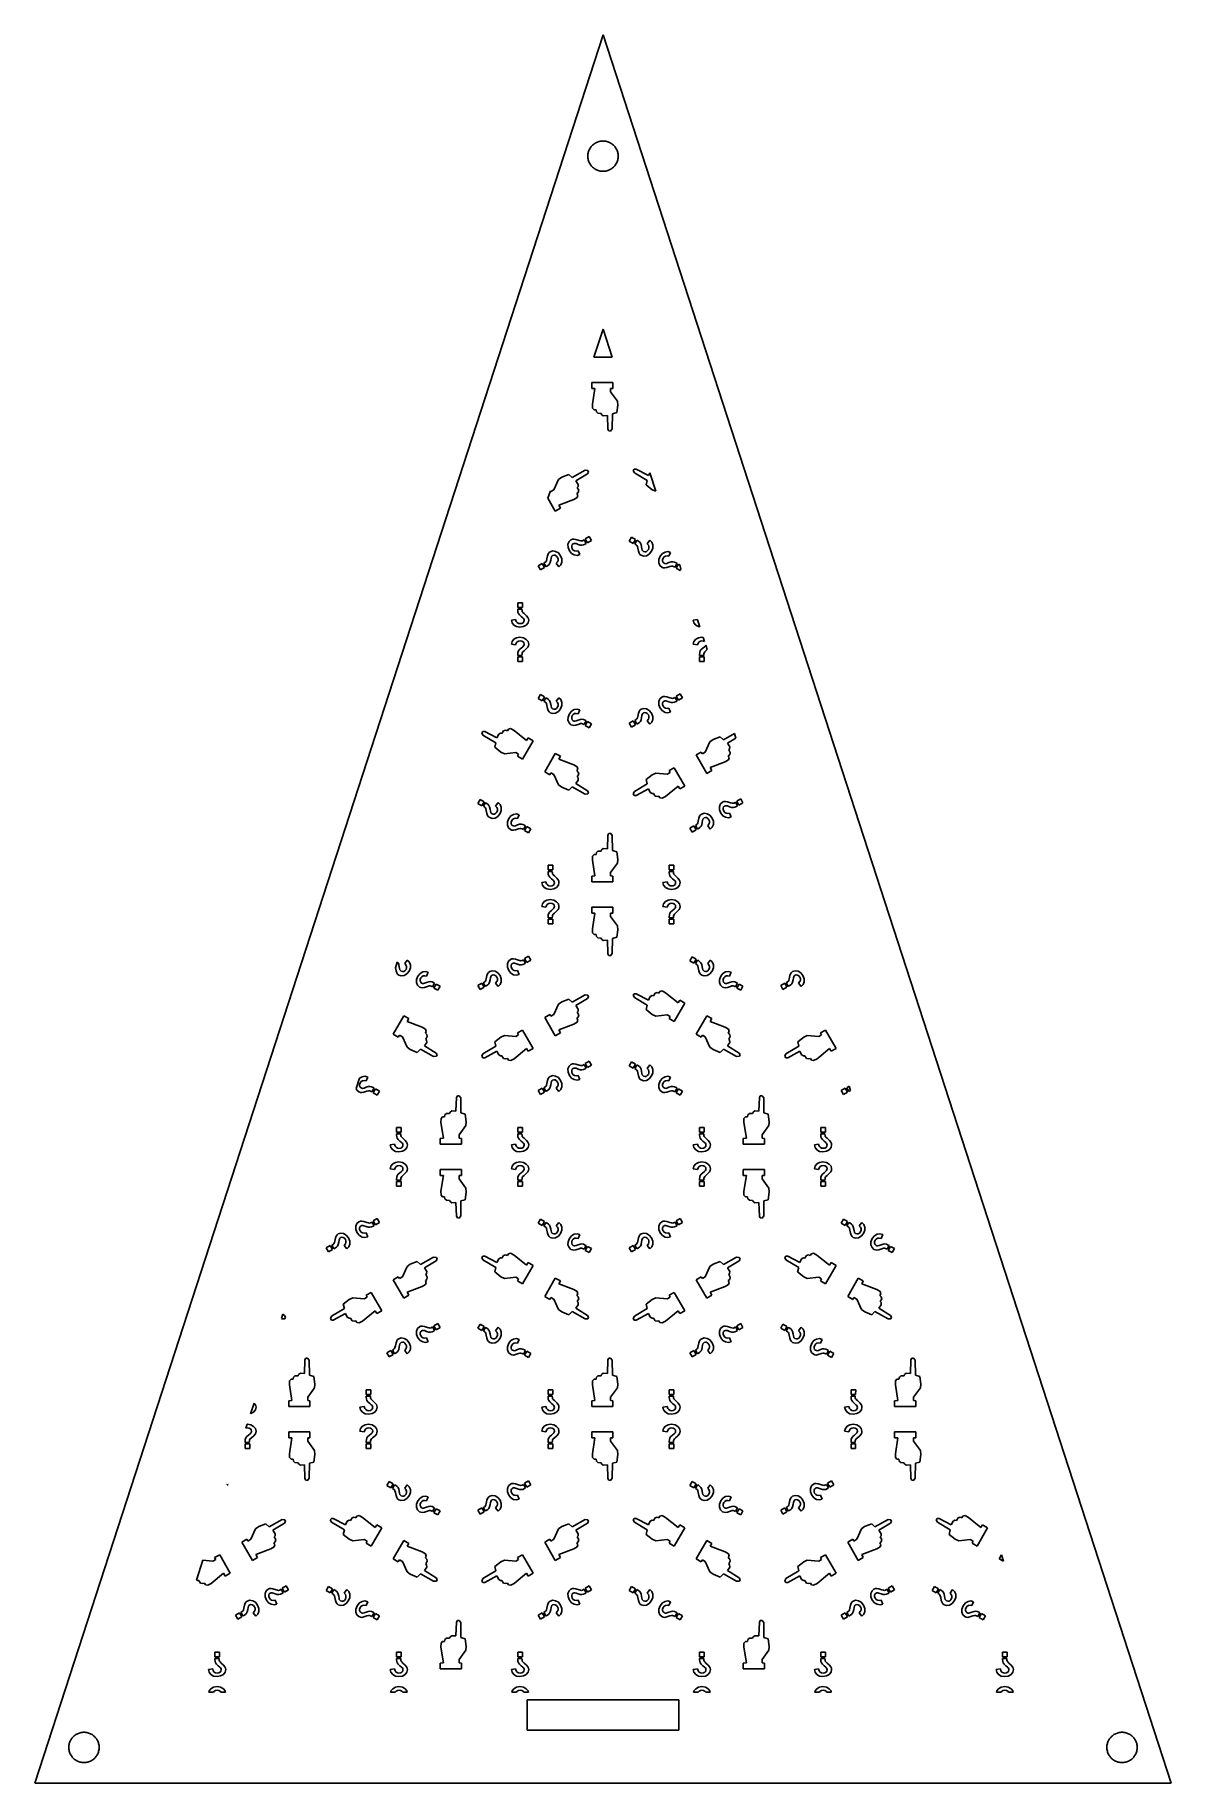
# Model space of a CAD drawing. Header units: metres. Extents: x -75 to 75, y 0 to 231.
import ezdxf

# ---------------------------------------------------------------- set-up
doc = ezdxf.new("R2010")
doc.units = ezdxf.units.M

msp = doc.modelspace()

# ---------------------------------------------------------------- linework, layer by layer
for p, q in [((0, 230.826), (-75, 0)), ((75, 0), (0, 230.826)), ((-2, 214.826), (-1.99605, 214.952)), ((-1.99605, 214.701), (-2, 214.826)), ((-1.99605, 214.952), (-1.98422, 215.077)), ((-1.98422, 214.576), (-1.99605, 214.701)), ((-1.98422, 215.077), (-1.96457, 215.201)), ((-1.96457, 215.201), (-1.93716, 215.324)), ((-1.93716, 215.324), (-1.9021, 215.444)), ((-1.9021, 215.444), (-1.85954, 215.562)), ((-1.85954, 215.562), (-1.80965, 215.678)), ((-1.80965, 215.678), (-1.75261, 215.79)), ((-1.75261, 215.79), (-1.68864, 215.898)), ((-1.68864, 215.898), (-1.61803, 216.002)), ((-1.61803, 216.002), (-1.54102, 216.101)), ((-1.54102, 216.101), (-1.45793, 216.195)), ((-1.45793, 216.195), (-1.36908, 216.284)), ((-1.36908, 216.284), (-1.27484, 216.367)), ((-1.27484, 216.367), (-1.17557, 216.444)), ((-1.17557, 216.444), (-1.07164, 216.515)), ((-1.07164, 216.515), (-0.9635, 216.579)), ((-0.9635, 216.579), (-0.85155, 216.636)), ((-0.85155, 216.636), (-0.73624, 216.686)), ((-0.73624, 216.686), (-0.61803, 216.728)), ((-0.61803, 216.728), (-0.49738, 216.763)), ((-0.49738, 216.763), (-0.37476, 216.791)), ((-0.37476, 216.791), (-0.25066, 216.81)), ((-0.25066, 216.81), (-0.12558, 216.822)), ((-0.12558, 216.822), (0, 216.826)), ((0, 216.826), (0.12558, 216.822)), ((0.12558, 216.822), (0.25066, 216.81)), ((0.25066, 216.81), (0.37476, 216.791)), ((0.37476, 216.791), (0.49738, 216.763)), ((0.49738, 216.763), (0.61803, 216.728)), ((0.61803, 216.728), (0.73624, 216.686)), ((0.73624, 216.686), (0.85155, 216.636)), ((0.85155, 216.636), (0.9635, 216.579)), ((0.9635, 216.579), (1.07164, 216.515)), ((1.07164, 216.515), (1.17557, 216.444)), ((1.17557, 216.444), (1.27484, 216.367)), ((1.27484, 216.367), (1.36908, 216.284)), ((1.36908, 216.284), (1.45793, 216.195)), ((1.45793, 216.195), (1.54102, 216.101)), ((1.54102, 216.101), (1.61803, 216.002)), ((1.61803, 216.002), (1.68864, 215.898)), ((1.68864, 215.898), (1.75261, 215.79)), ((1.75261, 215.79), (1.80965, 215.678)), ((1.80965, 215.678), (1.85954, 215.562)), ((1.85954, 215.562), (1.9021, 215.444)), ((1.9021, 215.444), (1.93716, 215.324)), ((1.93716, 215.324), (1.96457, 215.201)), ((1.96457, 215.201), (1.98422, 215.077)), ((1.98422, 215.077), (1.99605, 214.952)), ((1.99605, 214.701), (1.98422, 214.576)), ((1.99605, 214.952), (2, 214.826)), ((2, 214.826), (1.99605, 214.701)), ((-1.96457, 214.451), (-1.98422, 214.576)), ((-1.93716, 214.329), (-1.96457, 214.451)), ((-1.9021, 214.208), (-1.93716, 214.329)), ((-1.85954, 214.09), (-1.9021, 214.208)), ((-1.80965, 213.975), (-1.85954, 214.09)), ((-1.75261, 213.863), (-1.80965, 213.975)), ((-1.68864, 213.755), (-1.75261, 213.863)), ((-1.61803, 213.651), (-1.68864, 213.755)), ((-1.54102, 213.551), (-1.61803, 213.651)), ((-1.45793, 213.457), (-1.54102, 213.551)), ((-1.36908, 213.368), (-1.45793, 213.457)), ((-1.27484, 213.285), (-1.36908, 213.368)), ((-1.17557, 213.208), (-1.27484, 213.285)), ((-1.07164, 213.138), (-1.17557, 213.208)), ((-0.9635, 213.074), (-1.07164, 213.138)), ((-0.85155, 213.017), (-0.9635, 213.074)), ((-0.73624, 212.967), (-0.85155, 213.017)), ((-0.61803, 212.924), (-0.73624, 212.967)), ((-0.49738, 212.889), (-0.61803, 212.924)), ((-0.37476, 212.862), (-0.49738, 212.889)), ((-0.25066, 212.842), (-0.37476, 212.862)), ((-0.12558, 212.83), (-0.25066, 212.842)), ((0, 212.826), (-0.12558, 212.83)), ((0.12558, 212.83), (0, 212.826)), ((0.25066, 212.842), (0.12558, 212.83)), ((0.37476, 212.862), (0.25066, 212.842)), ((0.49738, 212.889), (0.37476, 212.862)), ((0.61803, 212.924), (0.49738, 212.889)), ((0.73624, 212.967), (0.61803, 212.924)), ((0.85155, 213.017), (0.73624, 212.967)), ((0.9635, 213.074), (0.85155, 213.017)), ((1.07164, 213.138), (0.9635, 213.074)), ((1.17557, 213.208), (1.07164, 213.138)), ((1.27484, 213.285), (1.17557, 213.208)), ((1.36908, 213.368), (1.27484, 213.285)), ((1.45793, 213.457), (1.36908, 213.368)), ((1.54102, 213.551), (1.45793, 213.457)), ((1.61803, 213.651), (1.54102, 213.551)), ((1.68864, 213.755), (1.61803, 213.651)), ((1.75261, 213.863), (1.68864, 213.755)), ((1.80965, 213.975), (1.75261, 213.863)), ((1.85954, 214.09), (1.80965, 213.975)), ((1.9021, 214.208), (1.85954, 214.09)), ((1.93716, 214.329), (1.9021, 214.208)), ((1.96457, 214.451), (1.93716, 214.329)), ((1.98422, 214.576), (1.96457, 214.451)), ((-1.20441, 188.287), (0, 191.993)), ((0, 191.993), (1.20457, 188.286)), ((1.20457, 188.286), (-1.20441, 188.287)), ((-1.49146, 184.154), (-1.49146, 184.919)), ((-1.49146, 184.919), (1.30823, 184.919)), ((1.30823, 184.919), (1.30823, 184.153)), ((-1.06787, 184.142), (-1.49146, 184.154)), ((-1.40051, 182.055), (-1.06787, 184.142)), ((1.30823, 184.153), (1.01099, 184.142)), ((1.01099, 184.142), (1.01099, 183.696)), ((1.01099, 183.696), (1.90027, 182.476)), ((1.90027, 182.476), (1.94849, 181.951)), ((-1.38892, 181.536), (-1.40051, 182.055)), ((-1.18384, 181.319), (-1.38892, 181.536)), ((-0.92078, 181.307), (-1.18384, 181.319)), ((-0.87439, 181.067), (-0.92078, 181.307)), ((-0.67053, 180.873), (-0.87439, 181.067)), ((-0.25794, 180.862), (-0.67053, 180.873)), ((-0.18896, 180.692), (-0.25794, 180.862)), ((0.04175, 180.541), (-0.18896, 180.692)), ((0.58801, 180.576), (0.04175, 180.541)), ((0.64539, 178.76), (0.58801, 180.576)), ((1.23987, 180.793), (1.21667, 178.816)), ((1.81116, 180.953), (1.23987, 180.793)), ((1.94849, 181.951), (1.81116, 180.953)), ((0.77173, 178.539), (0.64539, 178.76)), ((1, 178.517), (0.77173, 178.539)), ((1.21667, 178.816), (1, 178.517)), ((-4.08911, 172.393), (-2.36548, 173.362)), ((-2.36548, 173.362), (-1.99988, 173.323)), ((-1.99988, 173.323), (-1.90466, 173.113)), ((3.99866, 173.324), (4.13416, 173.51)), ((4.14819, 172.989), (3.99866, 173.324)), ((4.13416, 173.51), (4.38318, 173.51)), ((4.38318, 173.51), (5.98779, 172.653)), ((-6.48901, 170.745), (-5.875, 172.128)), ((-5.875, 172.128), (-5.45142, 172.426)), ((-5.45142, 172.426), (-4.51514, 172.808)), ((-4.51514, 172.808), (-4.08911, 172.393)), ((-2.03101, 172.896), (-3.57581, 171.937)), ((-3.57581, 171.937), (-3.27246, 171.48)), ((-3.28833, 171.207), (-3.40063, 171.063)), ((-3.40063, 171.063), (-3.20471, 170.703)), ((-3.27246, 171.48), (-3.28833, 171.207)), ((-1.90466, 173.113), (-2.03101, 172.896)), ((5.84924, 171.978), (4.14819, 172.989)), ((5.70215, 171.403), (5.84924, 171.978)), ((6.50232, 170.782), (5.70215, 171.403)), ((5.98779, 172.653), (6.16655, 173.015)), ((6.16655, 173.015), (6.96066, 170.571)), ((-7.26265, 169.641), (-6.9418, 170.629)), ((-6.29492, 167.966), (-7.26265, 169.641)), ((-6.9418, 170.629), (-6.87537, 170.523)), ((-6.87537, 170.523), (-6.48901, 170.745)), ((-3.86084, 169.476), (-5.83594, 168.721)), ((-5.83594, 168.721), (-5.6333, 168.348)), ((-3.41956, 169.744), (-3.86084, 169.476)), ((-3.27002, 170.425), (-3.45435, 170.265)), ((-3.45435, 170.265), (-3.33289, 170.032)), ((-3.33289, 170.032), (-3.41956, 169.744)), ((-3.20471, 170.703), (-3.27002, 170.425)), ((6.96066, 170.571), (6.50232, 170.782)), ((-5.6333, 168.348), (-6.29492, 167.966)), ((-4.62317, 163.581), (-4.48157, 163.934)), ((-4.48157, 163.934), (-4.22766, 164.17)), ((-4.22766, 164.17), (-4.04089, 164.245)), ((-4.04089, 164.245), (-3.83398, 164.263)), ((-3.83398, 164.263), (-3.57214, 164.215)), ((-3.57214, 164.215), (-3.16809, 164.084)), ((-3.16809, 164.084), (-2.97034, 164.024)), ((-2.97034, 164.024), (-2.82935, 164.008)), ((-2.82935, 164.008), (-2.68896, 164.048)), ((-2.68896, 164.048), (-2.50281, 164.146)), ((-2.50281, 164.146), (-2.22693, 163.667)), ((-2.34839, 164.301), (-1.82043, 164.605)), ((-2.04382, 163.773), (-2.34839, 164.301)), ((-1.51587, 164.077), (-2.04382, 163.773)), ((-1.82043, 164.605), (-1.51587, 164.077)), ((3.46033, 163.981), (3.7655, 164.509)), ((3.98767, 163.677), (3.46033, 163.981)), ((3.7655, 164.509), (4.29285, 164.205)), ((4.29285, 164.205), (3.98767, 163.677)), ((4.20007, 163.621), (4.47595, 164.099)), ((4.47595, 164.099), (4.59497, 164.033)), ((4.59497, 164.033), (4.80432, 163.883)), ((5.82483, 163.651), (6.16479, 164.101)), ((6.16479, 164.101), (6.42664, 163.84)), ((-7.46375, 161.426), (-7.41492, 161.635)), ((-7.41492, 161.635), (-7.32825, 162.047)), ((-7.32825, 162.047), (-7.23853, 162.298)), ((-7.23853, 162.298), (-7.11768, 162.469)), ((-7.11768, 162.469), (-6.96082, 162.592)), ((-6.96082, 162.592), (-6.62817, 162.696)), ((-6.85156, 161.749), (-6.89795, 161.485)), ((-6.81311, 161.9), (-6.85156, 161.749)), ((-6.74841, 162.004), (-6.81311, 161.9)), ((-6.64954, 162.084), (-6.74841, 162.004)), ((-6.48657, 162.137), (-6.64954, 162.084)), ((-6.62817, 162.696), (-6.25159, 162.641)), ((-6.31445, 162.115), (-6.48657, 162.137)), ((-6.14966, 162.02), (-6.31445, 162.115)), ((-6.25159, 162.641), (-5.89392, 162.432)), ((-6.01111, 161.844), (-6.14966, 162.02)), ((-5.93481, 161.647), (-6.01111, 161.844)), ((-5.9342, 161.445), (-5.93481, 161.647)), ((-5.89392, 162.432), (-5.5979, 162.057)), ((-5.5979, 162.057), (-5.43066, 161.631)), ((-5.43066, 161.631), (-5.43005, 161.226)), ((-4.61951, 163.165), (-4.62317, 163.581)), ((-4.44434, 162.723), (-4.61951, 163.165)), ((-4.15869, 162.365), (-4.44434, 162.723)), ((-3.80835, 162.162), (-4.15869, 162.365)), ((-4.06958, 163.533), (-4.13611, 163.373)), ((-4.13611, 163.373), (-4.1355, 163.183)), ((-4.1355, 163.183), (-4.05127, 162.973)), ((-3.94324, 163.647), (-4.06958, 163.533)), ((-4.05127, 162.973), (-3.91943, 162.809)), ((-3.82483, 163.691), (-3.94324, 163.647)), ((-3.91943, 162.809), (-3.74731, 162.708)), ((-3.69849, 163.696), (-3.82483, 163.691)), ((-3.42505, 162.106), (-3.80835, 162.162)), ((-3.74731, 162.708), (-3.53613, 162.677)), ((-3.55872, 163.657), (-3.69849, 163.696)), ((-3.29077, 163.559), (-3.55872, 163.657)), ((-3.53613, 162.677), (-3.28894, 162.722)), ((-3.06921, 162.203), (-3.42505, 162.106)), ((-3.00513, 163.472), (-3.29077, 163.559)), ((-3.28894, 162.722), (-3.06921, 162.203)), ((-2.7793, 163.448), (-3.00513, 163.472)), ((-2.57727, 163.489), (-2.7793, 163.448)), ((-2.35327, 163.591), (-2.57727, 163.489)), ((-2.22693, 163.667), (-2.35327, 163.591)), ((4.38013, 163.505), (4.20007, 163.621)), ((4.48145, 163.41), (4.38013, 163.505)), ((4.5376, 163.278), (4.48145, 163.41)), ((4.58459, 163.071), (4.5376, 163.278)), ((4.67065, 162.662), (4.58459, 163.071)), ((4.7616, 162.41), (4.67065, 162.662)), ((4.88245, 162.239), (4.7616, 162.41)), ((4.80432, 163.883), (4.93982, 163.73)), ((5.03931, 162.115), (4.88245, 162.239)), ((4.93982, 163.73), (5.0332, 163.524)), ((5.0332, 163.524), (5.104, 163.219)), ((5.37195, 162.012), (5.03931, 162.115)), ((5.104, 163.219), (5.14734, 162.964)), ((5.14734, 162.964), (5.18701, 162.806)), ((5.18701, 162.806), (5.25232, 162.701)), ((5.25232, 162.701), (5.34753, 162.623)), ((5.34753, 162.623), (5.51416, 162.57)), ((5.7467, 162.065), (5.37195, 162.012)), ((5.51416, 162.57), (5.68567, 162.592)), ((5.68567, 162.592), (5.84924, 162.687)), ((6.10864, 162.28), (5.7467, 162.065)), ((5.98779, 163.458), (5.82483, 163.651)), ((5.84924, 162.687), (5.9884, 162.863)), ((6.06592, 163.262), (5.98779, 163.458)), ((5.9884, 162.863), (6.06531, 163.061)), ((6.06531, 163.061), (6.06592, 163.262)), ((6.40283, 162.651), (6.10864, 162.28)), ((6.56946, 163.076), (6.40283, 162.651)), ((6.42664, 163.84), (6.57007, 163.483)), ((6.57007, 163.483), (6.56946, 163.076)), ((7.38062, 161.542), (7.55579, 161.984)), ((7.55579, 161.984), (7.84143, 162.343)), ((7.84143, 162.343), (8.19299, 162.546)), ((7.94824, 161.733), (7.86462, 161.525)), ((8.08069, 161.899), (7.94824, 161.733)), ((8.25342, 162), (8.08069, 161.899)), ((8.19299, 162.546), (8.57263, 162.602)), ((8.46582, 162.031), (8.25342, 162)), ((8.70996, 161.985), (8.46582, 162.031)), ((8.57263, 162.602), (8.93091, 162.504)), ((8.93091, 162.504), (8.70996, 161.985)), ((-8.54041, 160.726), (-8.01245, 161.031)), ((-8.23523, 160.198), (-8.54041, 160.726)), ((-7.70728, 160.503), (-8.23523, 160.198)), ((-8.01245, 161.031), (-7.70728, 160.503)), ((-7.80005, 161.087), (-7.62366, 161.2)), ((-7.52417, 160.609), (-7.80005, 161.087)), ((-7.62366, 161.2), (-7.51807, 161.301)), ((-7.40393, 160.675), (-7.52417, 160.609)), ((-7.51807, 161.301), (-7.46375, 161.426)), ((-7.19458, 160.825), (-7.40393, 160.675)), ((-7.05847, 160.977), (-7.19458, 160.825)), ((-6.96753, 161.183), (-7.05847, 160.977)), ((-6.89795, 161.485), (-6.96753, 161.183)), ((-6.17529, 161.057), (-6.01233, 161.249)), ((-5.83533, 160.607), (-6.17529, 161.057)), ((-6.01233, 161.249), (-5.9342, 161.445)), ((-5.57349, 160.867), (-5.83533, 160.607)), ((-5.43005, 161.226), (-5.57349, 160.867)), ((7.37756, 161.125), (7.38062, 161.542)), ((7.51794, 160.775), (7.37756, 161.125)), ((7.77368, 160.537), (7.51794, 160.775)), ((7.9635, 160.461), (7.77368, 160.537)), ((7.86462, 161.525), (7.86462, 161.334)), ((7.86462, 161.334), (7.93115, 161.174)), ((7.93115, 161.174), (8.05688, 161.06)), ((8.16187, 160.443), (7.9635, 160.461)), ((8.05688, 161.06), (8.17468, 161.016)), ((8.43042, 160.491), (8.16187, 160.443)), ((8.17468, 161.016), (8.30042, 161.011)), ((8.30042, 161.011), (8.44812, 161.052)), ((8.83142, 160.621), (8.43042, 160.491)), ((8.44812, 161.052), (8.71057, 161.148)), ((8.71057, 161.148), (8.995, 161.235)), ((9.03284, 160.684), (8.83142, 160.621)), ((8.995, 161.235), (9.22144, 161.259)), ((9.17261, 160.699), (9.03284, 160.684)), ((9.30811, 160.659), (9.17261, 160.699)), ((9.22144, 161.259), (9.42041, 161.218)), ((9.49731, 160.561), (9.30811, 160.659)), ((9.42041, 161.218), (9.6554, 161.111)), ((9.77258, 161.038), (9.49731, 160.561)), ((9.65234, 160.407), (9.9563, 160.934)), ((10.1797, 160.103), (9.65234, 160.407)), ((9.6554, 161.111), (9.77258, 161.038)), ((9.9563, 160.934), (10.1231, 160.838)), ((10.1231, 160.838), (10.2962, 160.305)), ((10.2962, 160.305), (10.1797, 160.103)), ((-11.2516, 154.871), (-11.2491, 155.02)), ((-11.229, 154.63), (-11.2516, 154.871)), ((-11.2498, 155.84), (-10.6394, 155.841)), ((-11.2491, 155.231), (-11.2498, 155.84)), ((-10.6394, 155.232), (-11.2491, 155.231)), ((-11.2491, 155.02), (-10.6968, 155.02)), ((-10.6968, 155.02), (-10.6858, 154.802)), ((-10.6858, 154.802), (-10.6553, 154.673)), ((-10.6553, 154.673), (-10.568, 154.554)), ((-10.6394, 155.841), (-10.6394, 155.232)), ((-12.0951, 153.559), (-11.536, 153.628)), ((-12.0005, 153.198), (-12.0951, 153.559)), ((-11.7637, 152.899), (-12.0005, 153.198)), ((-11.4097, 152.695), (-11.7637, 152.899)), ((-11.536, 153.628), (-11.4524, 153.392)), ((-11.4524, 153.392), (-11.3206, 153.225)), ((-10.9592, 152.628), (-11.4097, 152.695)), ((-11.3206, 153.225), (-11.1466, 153.125)), ((-11.1625, 154.434), (-11.229, 154.63)), ((-11.0288, 154.249), (-11.1625, 154.434)), ((-11.1466, 153.125), (-10.9324, 153.092)), ((-10.8054, 154.041), (-11.0288, 154.249)), ((-10.4868, 152.698), (-10.9592, 152.628)), ((-10.9324, 153.092), (-10.7151, 153.125)), ((-10.5991, 153.868), (-10.8054, 154.041)), ((-10.7151, 153.125), (-10.5479, 153.221)), ((-10.4868, 153.759), (-10.5991, 153.868)), ((-10.568, 154.554), (-10.4154, 154.413)), ((-10.5479, 153.221), (-10.4441, 153.357)), ((-10.4264, 153.645), (-10.4868, 153.759)), ((-10.1237, 152.902), (-10.4868, 152.698)), ((-10.4441, 153.357), (-10.4075, 153.527)), ((-10.4075, 153.527), (-10.4264, 153.645)), ((-10.4154, 154.413), (-10.1047, 154.135)), ((-9.89111, 153.198), (-10.1237, 152.902)), ((-10.1047, 154.135), (-9.92651, 153.925)), ((-9.92651, 153.925), (-9.84229, 153.74)), ((-9.81299, 153.541), (-9.89111, 153.198)), ((-9.84229, 153.74), (-9.81299, 153.541)), ((11.9045, 153.559), (12.4642, 153.628)), ((11.9991, 153.198), (11.9045, 153.559)), ((12.236, 152.899), (11.9991, 153.198)), ((12.5906, 152.695), (12.236, 152.899)), ((12.4642, 153.628), (12.4823, 153.577)), ((12.4823, 153.577), (12.7778, 152.667)), ((12.7778, 152.667), (12.5906, 152.695)), ((-12.0951, 150.364), (-12.0005, 150.726)), ((-11.5372, 150.295), (-12.0951, 150.364)), ((-12.0005, 150.726), (-11.7643, 151.024)), ((-11.7643, 151.024), (-11.4097, 151.227)), ((-11.4536, 150.53), (-11.5372, 150.295)), ((-11.3206, 150.698), (-11.4536, 150.53)), ((-11.4097, 151.227), (-10.9592, 151.295)), ((-11.146, 150.798), (-11.3206, 150.698)), ((-10.933, 150.831), (-11.146, 150.798)), ((-10.9592, 151.295), (-10.4874, 151.226)), ((-10.7151, 150.798), (-10.933, 150.831)), ((-10.8115, 149.876), (-10.6034, 150.05)), ((-10.5491, 150.703), (-10.7151, 150.798)), ((-10.6034, 150.05), (-10.4856, 150.166)), ((-10.4435, 150.564), (-10.5491, 150.703)), ((-10.4874, 151.226), (-10.1237, 151.018)), ((-10.4856, 150.166), (-10.427, 150.275)), ((-10.4075, 150.396), (-10.4435, 150.564)), ((-10.427, 150.275), (-10.4075, 150.396)), ((-10.1237, 151.018), (-9.89172, 150.724)), ((-9.8429, 150.181), (-9.92529, 150.001)), ((-9.89172, 150.724), (-9.8136, 150.381)), ((-9.8136, 150.381), (-9.8429, 150.181)), ((11.9045, 150.364), (11.9991, 150.726)), ((12.4624, 150.295), (11.9045, 150.364)), ((11.9991, 150.726), (12.2354, 151.024)), ((12.2354, 151.024), (12.59, 151.227)), ((12.546, 150.53), (12.4624, 150.295)), ((12.6791, 150.698), (12.546, 150.53)), ((12.59, 151.227), (13.0404, 151.295)), ((12.8536, 150.798), (12.6791, 150.698)), ((13.0667, 150.831), (12.8536, 150.798)), ((13.0404, 151.295), (13.2329, 151.267)), ((13.2845, 150.798), (13.0667, 150.831)), ((13.1881, 149.876), (13.3962, 150.05)), ((13.2329, 151.267), (13.4083, 150.727)), ((13.4083, 150.727), (13.2845, 150.798)), ((13.3962, 150.05), (13.514, 150.166)), ((13.514, 150.166), (13.5618, 150.255)), ((13.5618, 150.255), (13.7541, 149.663)), ((-11.2516, 149.029), (-11.2266, 149.299)), ((-11.2485, 148.902), (-11.2516, 149.029)), ((-11.2491, 148.082), (-11.2491, 148.691)), ((-11.2491, 148.691), (-10.64, 148.691)), ((-10.64, 148.082), (-11.2491, 148.082)), ((-10.6968, 148.902), (-11.2485, 148.902)), ((-11.2266, 149.299), (-11.1631, 149.49)), ((-11.1631, 149.49), (-11.0288, 149.674)), ((-11.0288, 149.674), (-10.8115, 149.876)), ((-10.6858, 149.12), (-10.6968, 148.902)), ((-10.6547, 149.25), (-10.6858, 149.12)), ((-10.5692, 149.366), (-10.6547, 149.25)), ((-10.64, 148.691), (-10.64, 148.082)), ((-10.4148, 149.51), (-10.5692, 149.366)), ((-10.1035, 149.791), (-10.4148, 149.51)), ((-9.92529, 150.001), (-10.1035, 149.791)), ((12.748, 149.029), (12.7731, 149.299)), ((12.7511, 148.902), (12.748, 149.029)), ((12.7505, 148.082), (12.7505, 148.691)), ((12.7505, 148.691), (13.3596, 148.691)), ((13.3596, 148.082), (12.7505, 148.082)), ((13.3029, 148.902), (12.7511, 148.902)), ((12.7731, 149.299), (12.8365, 149.49)), ((12.8365, 149.49), (12.9708, 149.674)), ((12.9708, 149.674), (13.1881, 149.876)), ((13.3138, 149.12), (13.3029, 148.902)), ((13.345, 149.25), (13.3138, 149.12)), ((13.4304, 149.366), (13.345, 149.25)), ((13.3596, 148.691), (13.3596, 148.082)), ((13.5848, 149.51), (13.4304, 149.366)), ((13.7541, 149.663), (13.5848, 149.51)), ((-8.53979, 143.196), (-8.23523, 143.724)), ((-8.01184, 142.892), (-8.53979, 143.196)), ((-8.23523, 143.724), (-7.70728, 143.42)), ((-7.70728, 143.42), (-8.01184, 142.892)), ((-7.80249, 142.836), (-7.52539, 143.314)), ((-7.52539, 143.314), (-7.40088, 143.245)), ((-7.40088, 143.245), (-7.19519, 143.098)), ((-6.1759, 142.867), (-5.83472, 143.315)), ((-5.83472, 143.315), (-5.57104, 143.055)), ((7.37695, 142.796), (7.51855, 143.149)), ((7.51855, 143.149), (7.77307, 143.384)), ((7.77307, 143.384), (7.95984, 143.46)), ((7.95984, 143.46), (8.16614, 143.478)), ((8.16614, 143.478), (8.42798, 143.43)), ((8.42798, 143.43), (8.83142, 143.299)), ((8.83142, 143.299), (9.03162, 143.238)), ((9.03162, 143.238), (9.172, 143.223)), ((9.172, 143.223), (9.30994, 143.264)), ((9.30994, 143.264), (9.49792, 143.361)), ((9.49792, 143.361), (9.77319, 142.883)), ((9.65295, 143.515), (10.1791, 143.819)), ((9.95691, 142.988), (9.65295, 143.515)), ((10.483, 143.292), (9.95691, 142.988)), ((10.1791, 143.819), (10.483, 143.292)), ((-7.62427, 142.723), (-7.80249, 142.836)), ((-7.51807, 142.621), (-7.62427, 142.723)), ((-7.46313, 142.495), (-7.51807, 142.621)), ((-7.41553, 142.286), (-7.46313, 142.495)), ((-7.32947, 141.877), (-7.41553, 142.286)), ((-7.23853, 141.624), (-7.32947, 141.877)), ((-7.11646, 141.454), (-7.23853, 141.624)), ((-7.19519, 143.098), (-7.06091, 142.946)), ((-6.96143, 141.331), (-7.11646, 141.454)), ((-7.06091, 142.946), (-6.96631, 142.737)), ((-6.96631, 142.737), (-6.89612, 142.435)), ((-6.62695, 141.227), (-6.96143, 141.331)), ((-6.89612, 142.435), (-6.85278, 142.18)), ((-6.85278, 142.18), (-6.8125, 142.024)), ((-6.8125, 142.024), (-6.74475, 141.913)), ((-6.74475, 141.913), (-6.65137, 141.838)), ((-6.65137, 141.838), (-6.48596, 141.785)), ((-6.25159, 141.282), (-6.62695, 141.227)), ((-6.48596, 141.785), (-6.31323, 141.807)), ((-6.31323, 141.807), (-6.14966, 141.902)), ((-5.89331, 141.49), (-6.25159, 141.282)), ((-6.01294, 142.674), (-6.1759, 142.867)), ((-6.14966, 141.902), (-6.0105, 142.078)), ((-5.9342, 142.477), (-6.01294, 142.674)), ((-6.0105, 142.078), (-5.93481, 142.275)), ((-5.93481, 142.275), (-5.9342, 142.477)), ((-5.59729, 141.866), (-5.89331, 141.49)), ((-5.43066, 142.288), (-5.59729, 141.866)), ((-5.57104, 143.055), (-5.43005, 142.7)), ((-5.43005, 142.7), (-5.43066, 142.288)), ((-4.6189, 140.756), (-4.44373, 141.199)), ((-4.44373, 141.199), (-4.15808, 141.558)), ((-4.15808, 141.558), (-3.80652, 141.761)), ((-4.05493, 140.945), (-4.13489, 140.742)), ((-3.91821, 141.114), (-4.05493, 140.945)), ((-3.74609, 141.215), (-3.91821, 141.114)), ((-3.80652, 141.761), (-3.42749, 141.817)), ((-3.53491, 141.246), (-3.74609, 141.215)), ((-3.28833, 141.2), (-3.53491, 141.246)), ((-3.42749, 141.817), (-3.0686, 141.719)), ((-3.0686, 141.719), (-3.28833, 141.2)), ((4.53882, 140.644), (4.58521, 140.847)), ((4.58521, 140.847), (4.67249, 141.262)), ((4.67249, 141.262), (4.76221, 141.512)), ((4.76221, 141.512), (4.88245, 141.683)), ((4.88245, 141.683), (5.03992, 141.806)), ((5.03992, 141.806), (5.37195, 141.91)), ((5.14917, 140.962), (5.10278, 140.699)), ((5.18823, 141.113), (5.14917, 140.962)), ((5.25354, 141.219), (5.18823, 141.113)), ((5.3512, 141.299), (5.25354, 141.219)), ((5.51416, 141.352), (5.3512, 141.299)), ((5.37195, 141.91), (5.74792, 141.856)), ((5.68628, 141.33), (5.51416, 141.352)), ((5.85046, 141.234), (5.68628, 141.33)), ((5.74792, 141.856), (6.10864, 141.643)), ((5.98962, 141.059), (5.85046, 141.234)), ((6.06653, 140.861), (5.98962, 141.059)), ((6.06653, 140.66), (6.06653, 140.861)), ((6.10864, 141.643), (6.40283, 141.271)), ((6.40283, 141.271), (6.57007, 140.845)), ((6.57007, 140.845), (6.57068, 140.439)), ((7.38062, 142.38), (7.37695, 142.796)), ((7.55579, 141.938), (7.38062, 142.38)), ((7.84143, 141.58), (7.55579, 141.938)), ((8.19177, 141.377), (7.84143, 141.58)), ((7.93054, 142.748), (7.86401, 142.589)), ((7.86401, 142.589), (7.86523, 142.395)), ((7.86523, 142.395), (7.9458, 142.19)), ((8.05688, 142.862), (7.93054, 142.748)), ((7.9458, 142.19), (8.08069, 142.023)), ((8.17529, 142.906), (8.05688, 142.862)), ((8.08069, 142.023), (8.25281, 141.923)), ((8.30225, 142.911), (8.17529, 142.906)), ((8.57568, 141.321), (8.19177, 141.377)), ((8.25281, 141.923), (8.46399, 141.892)), ((8.44141, 142.872), (8.30225, 142.911)), ((8.70935, 142.774), (8.44141, 142.872)), ((8.46399, 141.892), (8.71118, 141.937)), ((8.93091, 141.417), (8.57568, 141.321)), ((8.995, 142.687), (8.70935, 142.774)), ((8.71118, 141.937), (8.93091, 141.417)), ((9.22144, 142.663), (8.995, 142.687)), ((9.42346, 142.704), (9.22144, 142.663)), ((9.64441, 142.805), (9.42346, 142.704)), ((9.77319, 142.883), (9.64441, 142.805)), ((-16.0013, 138.683), (-15.8658, 138.869)), ((-15.8518, 138.348), (-16.0013, 138.683)), ((-15.8658, 138.869), (-15.6168, 138.869)), ((-15.6168, 138.869), (-14.0122, 138.012)), ((-14.0122, 138.012), (-13.7705, 138.501)), ((-13.7705, 138.501), (-13.5258, 138.625)), ((-13.5258, 138.625), (-13.3427, 138.599)), ((-13.3427, 138.599), (-13.126, 138.949)), ((-13.126, 138.949), (-12.855, 139.031)), ((-12.855, 139.031), (-12.6255, 138.951)), ((-12.6255, 138.951), (-12.4839, 139.172)), ((-12.4839, 139.172), (-12.1927, 139.242)), ((-12.1927, 139.242), (-11.7448, 138.997)), ((-11.7448, 138.997), (-10.0968, 137.661)), ((-4.62195, 140.34), (-4.6189, 140.756)), ((-4.48157, 139.99), (-4.62195, 140.34)), ((-4.22583, 139.752), (-4.48157, 139.99)), ((-4.03662, 139.676), (-4.22583, 139.752)), ((-4.13489, 140.742), (-4.1355, 140.549)), ((-4.1355, 140.549), (-4.06897, 140.389)), ((-4.06897, 140.389), (-3.94263, 140.275)), ((-3.83826, 139.658), (-4.03662, 139.676)), ((-3.94263, 140.275), (-3.82483, 140.231)), ((-3.5697, 139.706), (-3.83826, 139.658)), ((-3.82483, 140.231), (-3.69788, 140.226)), ((-3.69788, 140.226), (-3.552, 140.267)), ((-3.16809, 139.836), (-3.5697, 139.706)), ((-3.552, 140.267), (-3.28955, 140.363)), ((-3.28955, 140.363), (-3.00513, 140.45)), ((-2.96851, 139.898), (-3.16809, 139.836)), ((-3.00513, 140.45), (-2.77808, 140.475)), ((-2.82751, 139.915), (-2.96851, 139.898)), ((-2.69141, 139.874), (-2.82751, 139.915)), ((-2.77808, 140.475), (-2.57727, 140.433)), ((-2.5022, 139.776), (-2.69141, 139.874)), ((-2.57727, 140.433), (-2.34351, 140.326)), ((-2.22632, 140.256), (-2.5022, 139.776)), ((-2.34778, 139.622), (-2.04321, 140.15)), ((-1.81982, 139.317), (-2.34778, 139.622)), ((-2.34351, 140.326), (-2.22632, 140.256)), ((-2.04321, 140.15), (-1.51526, 139.845)), ((-1.51526, 139.845), (-1.81982, 139.317)), ((3.46094, 139.94), (3.98828, 140.245)), ((3.76611, 139.413), (3.46094, 139.94)), ((4.29285, 139.717), (3.76611, 139.413)), ((3.98828, 140.245), (4.29285, 139.717)), ((4.19824, 140.301), (4.37708, 140.414)), ((4.47534, 139.824), (4.19824, 140.301)), ((4.37708, 140.414), (4.48022, 140.513)), ((4.59436, 139.888), (4.47534, 139.824)), ((4.48022, 140.513), (4.53882, 140.644)), ((4.80615, 140.039), (4.59436, 139.888)), ((4.94043, 140.19), (4.80615, 140.039)), ((5.0332, 140.397), (4.94043, 140.19)), ((5.10278, 140.699), (5.0332, 140.397)), ((5.82544, 140.271), (5.9884, 140.463)), ((6.16602, 139.821), (5.82544, 140.271)), ((5.9884, 140.463), (6.06653, 140.66)), ((6.42847, 140.081), (6.16602, 139.821)), ((6.57068, 140.439), (6.42847, 140.081)), ((15.9109, 137.752), (17.3594, 138.567)), ((17.3594, 138.567), (17.5461, 137.992)), ((-14.1508, 137.337), (-15.8518, 138.348)), ((-14.2979, 136.762), (-14.1508, 137.337)), ((-13.4977, 136.141), (-14.2979, 136.762)), ((-9.21423, 137.64), (-10.6119, 135.217)), ((-10.0968, 137.661), (-9.87463, 138.021)), ((-9.87463, 138.021), (-9.21423, 137.64)), ((13.511, 136.104), (14.125, 137.487)), ((14.125, 137.487), (14.5486, 137.785)), ((14.5486, 137.785), (15.4849, 138.167)), ((15.4849, 138.167), (15.9109, 137.752)), ((17.5461, 137.992), (16.4242, 137.296)), ((16.4242, 137.296), (16.7275, 136.839)), ((16.7117, 136.566), (16.5994, 136.422)), ((16.5994, 136.422), (16.7953, 136.061)), ((16.7275, 136.839), (16.7117, 136.566)), ((-13.0247, 135.923), (-13.4977, 136.141)), ((-11.5226, 136.083), (-13.0247, 135.923)), ((-11.1362, 135.861), (-11.5226, 136.083)), ((-11.2748, 135.599), (-11.1362, 135.861)), ((-10.6119, 135.217), (-11.2748, 135.599)), ((-7.69507, 133.532), (-6.29492, 135.956)), ((-6.29492, 135.956), (-5.6333, 135.574)), ((-5.6333, 135.574), (-5.83533, 135.201)), ((-5.83533, 135.201), (-3.86084, 134.446)), ((-3.86084, 134.446), (-3.41833, 134.177)), ((-3.33228, 133.89), (-3.45374, 133.657)), ((-3.41833, 134.177), (-3.33228, 133.89)), ((8.72583, 133.682), (9.38867, 134.065)), ((9.38867, 134.065), (10.787, 131.641)), ((12.3049, 135.749), (12.9678, 136.132)), ((13.7051, 133.325), (12.3049, 135.749)), ((12.9678, 136.132), (13.1246, 135.882)), ((13.1246, 135.882), (13.511, 136.104)), ((16.1392, 134.835), (14.1641, 134.08)), ((14.1641, 134.08), (14.3667, 133.707)), ((16.5804, 135.103), (16.1392, 134.835)), ((16.73, 135.784), (16.5457, 135.624)), ((16.5457, 135.624), (16.6671, 135.391)), ((16.6671, 135.391), (16.5804, 135.103)), ((16.7953, 136.061), (16.73, 135.784)), ((-7.03223, 133.149), (-7.69507, 133.532)), ((-6.87476, 133.4), (-7.03223, 133.149)), ((-6.48901, 133.178), (-6.87476, 133.4)), ((-5.875, 131.796), (-6.48901, 133.178)), ((-5.44897, 131.495), (-5.875, 131.796)), ((-3.27124, 132.441), (-3.5752, 131.985)), ((-3.5752, 131.985), (-2.03101, 131.027)), ((-3.45374, 133.657), (-3.26819, 133.495)), ((-3.20349, 133.223), (-3.40002, 132.859)), ((-3.40002, 132.859), (-3.28589, 132.714)), ((-3.28589, 132.714), (-3.27124, 132.441)), ((-3.26819, 133.495), (-3.20349, 133.223)), ((4.1488, 130.934), (5.85046, 131.943)), ((5.70337, 132.52), (6.50415, 133.14)), ((5.85046, 131.943), (5.70337, 132.52)), ((6.50415, 133.14), (6.97534, 133.358)), ((6.97534, 133.358), (8.47864, 133.198)), ((9.90381, 131.62), (8.2583, 130.286)), ((8.47864, 133.198), (8.86377, 133.421)), ((8.86377, 133.421), (8.72583, 133.682)), ((10.1254, 131.26), (9.90381, 131.62)), ((10.787, 131.641), (10.1254, 131.26)), ((14.3667, 133.707), (13.7051, 133.325)), ((-16.5397, 129.34), (-16.2345, 129.868)), ((-16.0123, 129.036), (-16.5397, 129.34)), ((-16.2345, 129.868), (-15.7072, 129.564)), ((-15.7072, 129.564), (-16.0123, 129.036)), ((-15.7999, 128.979), (-15.524, 129.457)), ((-15.524, 129.457), (-15.405, 129.391)), ((-15.405, 129.391), (-15.1957, 129.242)), ((-14.1752, 129.01), (-13.8352, 129.46)), ((-13.8352, 129.46), (-13.5734, 129.199)), ((-4.51453, 131.114), (-5.44897, 131.495)), ((-4.0885, 131.529), (-4.51453, 131.114)), ((-2.36487, 130.559), (-4.0885, 131.529)), ((-1.99866, 130.599), (-2.36487, 130.559)), ((-2.03101, 131.027), (-1.90405, 130.807)), ((-1.90405, 130.807), (-1.99866, 130.599)), ((4.00049, 130.599), (4.1488, 130.934)), ((4.13477, 130.412), (4.00049, 130.599)), ((4.38501, 130.413), (4.13477, 130.412)), ((5.98779, 131.271), (4.38501, 130.413)), ((6.23071, 130.78), (5.98779, 131.271)), ((6.47607, 130.656), (6.23071, 130.78)), ((6.65796, 130.682), (6.47607, 130.656)), ((6.87463, 130.333), (6.65796, 130.682)), ((7.14624, 130.25), (6.87463, 130.333)), ((7.37512, 130.33), (7.14624, 130.25)), ((7.51611, 130.109), (7.37512, 130.33)), ((7.80969, 130.04), (7.51611, 130.109)), ((8.2583, 130.286), (7.80969, 130.04)), ((15.3768, 128.94), (15.5184, 129.293)), ((15.5184, 129.293), (15.7723, 129.529)), ((15.7723, 129.529), (15.9591, 129.604)), ((15.9591, 129.604), (16.166, 129.622)), ((16.166, 129.622), (16.4279, 129.574)), ((16.4279, 129.574), (16.8319, 129.443)), ((16.8319, 129.443), (17.0297, 129.383)), ((17.0297, 129.383), (17.1707, 129.366)), ((17.1707, 129.366), (17.311, 129.407)), ((17.311, 129.407), (17.4972, 129.504)), ((17.4972, 129.504), (17.7731, 129.026)), ((17.6516, 129.659), (18.1796, 129.964)), ((17.9562, 129.131), (17.6516, 129.659)), ((18.4841, 129.436), (17.9562, 129.131)), ((18.1796, 129.964), (18.4841, 129.436)), ((-15.6199, 128.864), (-15.7999, 128.979)), ((-15.5186, 128.769), (-15.6199, 128.864)), ((-15.4624, 128.636), (-15.5186, 128.769)), ((-15.4154, 128.43), (-15.4624, 128.636)), ((-15.3293, 128.021), (-15.4154, 128.43)), ((-15.2384, 127.769), (-15.3293, 128.021)), ((-15.1176, 127.598), (-15.2384, 127.769)), ((-15.1957, 129.242), (-15.0602, 129.089)), ((-14.9607, 127.474), (-15.1176, 127.598)), ((-15.0602, 129.089), (-14.9668, 128.883)), ((-14.9668, 128.883), (-14.896, 128.578)), ((-14.6281, 127.371), (-14.9607, 127.474)), ((-14.896, 128.578), (-14.8527, 128.323)), ((-14.8527, 128.323), (-14.813, 128.165)), ((-14.813, 128.165), (-14.7477, 128.06)), ((-14.7477, 128.06), (-14.6525, 127.982)), ((-14.6525, 127.982), (-14.4858, 127.929)), ((-14.2533, 127.424), (-14.6281, 127.371)), ((-14.4858, 127.929), (-14.3143, 127.951)), ((-14.3143, 127.951), (-14.1508, 128.046)), ((-13.8914, 127.639), (-14.2533, 127.424)), ((-14.0122, 128.817), (-14.1752, 129.01)), ((-14.1508, 128.046), (-14.0116, 128.221)), ((-13.9341, 128.621), (-14.0122, 128.817)), ((-14.0116, 128.221), (-13.9347, 128.42)), ((-13.9347, 128.42), (-13.9341, 128.621)), ((-13.5972, 128.01), (-13.8914, 127.639)), ((-13.4305, 128.434), (-13.5972, 128.01)), ((-13.5734, 129.199), (-13.4299, 128.842)), ((-13.4299, 128.842), (-13.4305, 128.434)), ((-12.6194, 126.901), (-12.4442, 127.343)), ((-12.4442, 127.343), (-12.1586, 127.701)), ((-12.1586, 127.701), (-11.807, 127.905)), ((-12.0518, 127.092), (-12.1354, 126.884)), ((-11.9193, 127.258), (-12.0518, 127.092)), ((-11.7466, 127.358), (-11.9193, 127.258)), ((-11.807, 127.905), (-11.4274, 127.961)), ((-11.5342, 127.39), (-11.7466, 127.358)), ((-11.29, 127.344), (-11.5342, 127.39)), ((-11.4274, 127.961), (-11.0691, 127.863)), ((-11.0691, 127.863), (-11.29, 127.344)), ((12.5363, 126.785), (12.5851, 126.993)), ((12.5851, 126.993), (12.6718, 127.406)), ((12.6718, 127.406), (12.7615, 127.657)), ((12.7615, 127.657), (12.8823, 127.828)), ((12.8823, 127.828), (13.0392, 127.951)), ((13.0392, 127.951), (13.3718, 128.055)), ((13.1484, 127.108), (13.1021, 126.844)), ((13.1869, 127.259), (13.1484, 127.108)), ((13.2516, 127.363), (13.1869, 127.259)), ((13.3505, 127.443), (13.2516, 127.363)), ((13.5134, 127.496), (13.3505, 127.443)), ((13.3718, 128.055), (13.7484, 128)), ((13.6855, 127.474), (13.5134, 127.496)), ((13.8503, 127.379), (13.6855, 127.474)), ((13.7484, 128), (14.1061, 127.791)), ((13.9889, 127.203), (13.8503, 127.379)), ((14.0652, 127.006), (13.9889, 127.203)), ((14.0658, 126.804), (14.0652, 127.006)), ((14.1061, 127.791), (14.4021, 127.416)), ((14.4021, 127.416), (14.5693, 126.99)), ((14.5693, 126.99), (14.5699, 126.584)), ((15.3805, 128.524), (15.3768, 128.94)), ((15.5557, 128.082), (15.3805, 128.524)), ((15.8413, 127.723), (15.5557, 128.082)), ((16.1917, 127.521), (15.8413, 127.723)), ((15.9304, 128.892), (15.8639, 128.732)), ((15.8639, 128.732), (15.8645, 128.542)), ((15.8645, 128.542), (15.9487, 128.332)), ((16.0568, 129.006), (15.9304, 128.892)), ((15.9487, 128.332), (16.0806, 128.168)), ((16.1752, 129.05), (16.0568, 129.006)), ((16.0806, 128.168), (16.2527, 128.067)), ((16.3015, 129.055), (16.1752, 129.05)), ((16.575, 127.465), (16.1917, 127.521)), ((16.2527, 128.067), (16.4639, 128.036)), ((16.4413, 129.016), (16.3015, 129.055)), ((16.7092, 128.918), (16.4413, 129.016)), ((16.4639, 128.036), (16.7111, 128.081)), ((16.9308, 127.562), (16.575, 127.465)), ((16.9949, 128.831), (16.7092, 128.918)), ((16.7111, 128.081), (16.9308, 127.562)), ((17.2207, 128.807), (16.9949, 128.831)), ((17.4227, 128.848), (17.2207, 128.807)), ((17.6467, 128.95), (17.4227, 128.848)), ((17.7731, 129.026), (17.6467, 128.95)), ((-12.6224, 126.484), (-12.6194, 126.901)), ((-12.4821, 126.133), (-12.6224, 126.484)), ((-12.2263, 125.896), (-12.4821, 126.133)), ((-12.0365, 125.82), (-12.2263, 125.896)), ((-12.1354, 126.884), (-12.1354, 126.693)), ((-12.1354, 126.693), (-12.0688, 126.533)), ((-12.0688, 126.533), (-11.9431, 126.419)), ((-11.8381, 125.801), (-12.0365, 125.82)), ((-11.9431, 126.419), (-11.8253, 126.375)), ((-11.5696, 125.85), (-11.8381, 125.801)), ((-11.8253, 126.375), (-11.6996, 126.37)), ((-11.6996, 126.37), (-11.5519, 126.411)), ((-11.1686, 125.98), (-11.5696, 125.85)), ((-11.5519, 126.411), (-11.2894, 126.507)), ((-11.2894, 126.507), (-11.005, 126.594)), ((-10.9672, 126.043), (-11.1686, 125.98)), ((-11.005, 126.594), (-10.7786, 126.618)), ((-10.8274, 126.058), (-10.9672, 126.043)), ((-10.6919, 126.018), (-10.8274, 126.058)), ((-10.7786, 126.618), (-10.5796, 126.577)), ((-10.5027, 125.92), (-10.6919, 126.018)), ((-10.5796, 126.577), (-10.3446, 126.47)), ((-10.2274, 126.397), (-10.5027, 125.92)), ((-10.3477, 125.766), (-10.0437, 126.293)), ((-9.82031, 125.462), (-10.3477, 125.766)), ((-10.3446, 126.47), (-10.2274, 126.397)), ((-10.0437, 126.293), (-9.51636, 125.989)), ((-9.51636, 125.989), (-9.82031, 125.462)), ((0.58801, 123.347), (0.646, 125.163)), ((0.646, 125.163), (0.77234, 125.382)), ((0.77234, 125.382), (1.00122, 125.405)), ((1.00122, 125.405), (1.21667, 125.107)), ((1.21667, 125.107), (1.24048, 123.129)), ((11.4596, 126.085), (11.9875, 126.39)), ((11.7648, 125.557), (11.4596, 126.085)), ((12.2927, 125.862), (11.7648, 125.557)), ((11.9875, 126.39), (12.2927, 125.862)), ((12.2, 126.446), (12.3763, 126.559)), ((12.4758, 125.967), (12.2, 126.446)), ((12.3763, 126.559), (12.4819, 126.66)), ((12.5961, 126.034), (12.4758, 125.967)), ((12.4819, 126.66), (12.5363, 126.785)), ((12.8054, 126.183), (12.5961, 126.034)), ((12.9415, 126.336), (12.8054, 126.183)), ((13.0325, 126.542), (12.9415, 126.336)), ((13.1021, 126.844), (13.0325, 126.542)), ((13.8247, 126.415), (13.9877, 126.608)), ((14.1647, 125.966), (13.8247, 126.415)), ((13.9877, 126.608), (14.0658, 126.804)), ((14.4265, 126.226), (14.1647, 125.966)), ((14.5699, 126.584), (14.4265, 126.226)), ((-1.3999, 121.87), (-1.38831, 122.385)), ((-1.38831, 122.385), (-1.18262, 122.603)), ((-1.18262, 122.603), (-0.92017, 122.615)), ((-0.92017, 122.615), (-0.87378, 122.855)), ((-0.87378, 122.855), (-0.67053, 123.047)), ((-0.67053, 123.047), (-0.25671, 123.06)), ((-0.25671, 123.06), (-0.18713, 123.232)), ((-0.18713, 123.232), (0.04236, 123.382)), ((0.04236, 123.382), (0.58801, 123.347)), ((1.24048, 123.129), (1.81177, 122.969)), ((1.81177, 122.969), (1.94971, 121.967)), ((-7.25134, 120.23), (-7.2489, 120.379)), ((-7.22754, 119.987), (-7.25134, 120.23)), ((-7.2489, 120.59), (-7.2489, 121.2)), ((-7.2489, 121.2), (-6.63916, 121.2)), ((-6.63977, 120.59), (-7.2489, 120.59)), ((-7.2489, 120.379), (-6.69531, 120.38)), ((-6.69531, 120.38), (-6.68616, 120.165)), ((-6.68616, 120.165), (-6.6532, 120.029)), ((-6.63916, 121.2), (-6.63977, 120.59)), ((-1.06726, 119.78), (-1.3999, 121.87)), ((1.01221, 120.226), (1.0116, 119.78)), ((1.90149, 121.447), (1.01221, 120.226)), ((1.94971, 121.967), (1.90149, 121.447)), ((8.74841, 120.23), (8.75085, 120.379)), ((8.771, 119.988), (8.74841, 120.23)), ((8.75024, 121.199), (9.3606, 121.2)), ((8.75085, 120.59), (8.75024, 121.199)), ((9.3606, 120.591), (8.75085, 120.59)), ((8.75085, 120.379), (9.30322, 120.379)), ((9.30322, 120.379), (9.31421, 120.161)), ((9.31421, 120.161), (9.34473, 120.032)), ((9.34473, 120.032), (9.43201, 119.913)), ((9.3606, 121.2), (9.3606, 120.591)), ((-8.09546, 118.918), (-7.53577, 118.987)), ((-8.00085, 118.557), (-8.09546, 118.918)), ((-7.76404, 118.258), (-8.00085, 118.557)), ((-7.40942, 118.054), (-7.76404, 118.258)), ((-7.53577, 118.987), (-7.45215, 118.751)), ((-7.45215, 118.751), (-7.32031, 118.584)), ((-6.95898, 117.988), (-7.40942, 118.054)), ((-7.32031, 118.584), (-7.14209, 118.482)), ((-7.16406, 119.794), (-7.22754, 119.987)), ((-7.02917, 119.608), (-7.16406, 119.794)), ((-7.14209, 118.482), (-6.9364, 118.45)), ((-6.80762, 119.402), (-7.02917, 119.608)), ((-6.48657, 118.056), (-6.95898, 117.988)), ((-6.9364, 118.45), (-6.71423, 118.483)), ((-6.59644, 119.225), (-6.80762, 119.402)), ((-6.71423, 118.483), (-6.54761, 118.578)), ((-6.6532, 120.029), (-6.56897, 119.915)), ((-6.4884, 119.118), (-6.59644, 119.225)), ((-6.56897, 119.915), (-6.41516, 119.772)), ((-6.54761, 118.578), (-6.44385, 118.715)), ((-6.42676, 119.005), (-6.4884, 119.118)), ((-6.12402, 118.263), (-6.48657, 118.056)), ((-6.44385, 118.715), (-6.40784, 118.882)), ((-6.40784, 118.882), (-6.42676, 119.005)), ((-6.41516, 119.772), (-6.10449, 119.494)), ((-5.89087, 118.557), (-6.12402, 118.263)), ((-6.10449, 119.494), (-5.92627, 119.283)), ((-5.92627, 119.283), (-5.84204, 119.099)), ((-5.81274, 118.9), (-5.89087, 118.557)), ((-5.84204, 119.099), (-5.81274, 118.9)), ((-1.49084, 119.005), (-1.49023, 119.768)), ((1.30823, 119.004), (-1.49084, 119.005)), ((-1.49023, 119.768), (-1.06726, 119.78)), ((1.0116, 119.78), (1.30823, 119.769)), ((1.30823, 119.769), (1.30823, 119.004)), ((7.90491, 118.918), (8.46399, 118.987)), ((7.99951, 118.557), (7.90491, 118.918)), ((8.23633, 118.258), (7.99951, 118.557)), ((8.59033, 118.054), (8.23633, 118.258)), ((8.46399, 118.987), (8.54761, 118.751)), ((8.54761, 118.751), (8.67944, 118.584)), ((9.04077, 117.986), (8.59033, 118.054)), ((8.67944, 118.584), (8.85339, 118.484)), ((8.83752, 119.792), (8.771, 119.988)), ((8.97119, 119.608), (8.83752, 119.792)), ((8.85339, 118.484), (9.06763, 118.451)), ((9.19458, 119.399), (8.97119, 119.608)), ((9.51318, 118.057), (9.04077, 117.986)), ((9.06763, 118.451), (9.28491, 118.484)), ((9.40088, 119.227), (9.19458, 119.399)), ((9.28491, 118.484), (9.45215, 118.58)), ((9.51318, 119.118), (9.40088, 119.227)), ((9.43201, 119.913), (9.58459, 119.772)), ((9.45215, 118.58), (9.55591, 118.716)), ((9.57361, 119.004), (9.51318, 119.118)), ((9.87634, 118.26), (9.51318, 118.057)), ((9.55591, 118.716), (9.59253, 118.886)), ((9.59253, 118.886), (9.57361, 119.004)), ((9.58459, 119.772), (9.89526, 119.494)), ((10.1089, 118.557), (9.87634, 118.26)), ((9.89526, 119.494), (10.0735, 119.283)), ((10.0735, 119.283), (10.1577, 119.099)), ((10.187, 118.9), (10.1089, 118.557)), ((10.1577, 119.099), (10.187, 118.9)), ((-8.09546, 115.723), (-8.00085, 116.085)), ((-7.5376, 115.654), (-8.09546, 115.723)), ((-8.00085, 116.085), (-7.76465, 116.383)), ((-7.76465, 116.383), (-7.41003, 116.587)), ((-7.45398, 115.889), (-7.5376, 115.654)), ((-7.32092, 116.057), (-7.45398, 115.889)), ((-7.41003, 116.587), (-6.95959, 116.655)), ((-7.14636, 116.157), (-7.32092, 116.057)), ((-6.93335, 116.19), (-7.14636, 116.157)), ((-6.95959, 116.655), (-6.48779, 116.585)), ((-6.71545, 116.158), (-6.93335, 116.19)), ((-6.54944, 116.062), (-6.71545, 116.158)), ((-6.60376, 115.41), (-6.48596, 115.526)), ((-6.44385, 115.923), (-6.54944, 116.062)), ((-6.48779, 116.585), (-6.12402, 116.378)), ((-6.48596, 115.526), (-6.42737, 115.634)), ((-6.40784, 115.756), (-6.44385, 115.923)), ((-6.42737, 115.634), (-6.40784, 115.756)), ((-6.12402, 116.378), (-5.89209, 116.084)), ((-5.84326, 115.54), (-5.92566, 115.36)), ((-5.89209, 116.084), (-5.81396, 115.741)), ((-5.81396, 115.741), (-5.84326, 115.54)), ((-1.49146, 114.872), (-1.49146, 115.637)), ((-1.49146, 115.637), (1.30823, 115.637)), ((1.30823, 115.637), (1.30823, 114.872)), ((7.90491, 115.723), (7.99951, 116.085)), ((8.46277, 115.654), (7.90491, 115.723)), ((7.99951, 116.085), (8.23572, 116.383)), ((8.23572, 116.383), (8.59033, 116.587)), ((8.54639, 115.889), (8.46277, 115.654)), ((8.67944, 116.057), (8.54639, 115.889)), ((8.59033, 116.587), (9.04077, 116.655)), ((8.854, 116.157), (8.67944, 116.057)), ((9.06702, 116.19), (8.854, 116.157)), ((9.04077, 116.655), (9.51257, 116.585)), ((9.28491, 116.158), (9.06702, 116.19)), ((9.45093, 116.062), (9.28491, 116.158)), ((9.39661, 115.41), (9.5144, 115.526)), ((9.55652, 115.923), (9.45093, 116.062)), ((9.51257, 116.585), (9.87634, 116.378)), ((9.5144, 115.526), (9.573, 115.634)), ((9.59253, 115.756), (9.55652, 115.923)), ((9.573, 115.634), (9.59253, 115.756)), ((9.87634, 116.378), (10.1083, 116.084)), ((10.1571, 115.54), (10.0747, 115.36)), ((10.1083, 116.084), (10.1864, 115.741)), ((10.1864, 115.741), (10.1571, 115.54)), ((-7.25195, 114.388), (-7.22693, 114.658)), ((-7.2489, 114.261), (-7.25195, 114.388)), ((-7.24951, 113.441), (-7.24951, 114.051)), ((-7.24951, 114.051), (-6.64038, 114.051)), ((-6.64038, 113.441), (-7.24951, 113.441)), ((-6.69714, 114.261), (-7.2489, 114.261)), ((-7.22693, 114.658), (-7.16345, 114.849)), ((-7.16345, 114.849), (-7.02917, 115.034)), ((-7.02917, 115.034), (-6.81189, 115.236)), ((-6.81189, 115.236), (-6.60376, 115.41)), ((-6.68616, 114.48), (-6.69714, 114.261)), ((-6.65503, 114.61), (-6.68616, 114.48)), ((-6.56958, 114.726), (-6.65503, 114.61)), ((-6.64038, 114.051), (-6.64038, 113.441)), ((-6.41516, 114.869), (-6.56958, 114.726)), ((-6.10388, 115.15), (-6.41516, 114.869)), ((-5.92566, 115.36), (-6.10388, 115.15)), ((-1.06787, 114.86), (-1.49146, 114.872)), ((-1.40051, 112.773), (-1.06787, 114.86)), ((1.30823, 114.872), (1.01099, 114.86)), ((1.01099, 114.86), (1.01099, 114.415)), ((1.01099, 114.415), (1.90027, 113.194)), ((1.90027, 113.194), (1.94849, 112.67)), ((8.74841, 114.388), (8.77344, 114.658)), ((8.75146, 114.261), (8.74841, 114.388)), ((8.75085, 113.441), (8.75085, 114.051)), ((8.75085, 114.051), (9.35999, 114.051)), ((9.35999, 113.441), (8.75085, 113.441)), ((9.30322, 114.261), (8.75146, 114.261)), ((8.77344, 114.658), (8.83691, 114.849)), ((8.83691, 114.849), (8.97119, 115.034)), ((8.97119, 115.034), (9.18848, 115.236)), ((9.18848, 115.236), (9.39661, 115.41)), ((9.31421, 114.48), (9.30322, 114.261)), ((9.34534, 114.61), (9.31421, 114.48)), ((9.43079, 114.726), (9.34534, 114.61)), ((9.35999, 114.051), (9.35999, 113.441)), ((9.58521, 114.869), (9.43079, 114.726)), ((9.89648, 115.15), (9.58521, 114.869)), ((10.0747, 115.36), (9.89648, 115.15)), ((-1.38892, 112.255), (-1.40051, 112.773)), ((-1.18384, 112.037), (-1.38892, 112.255)), ((-0.92078, 112.026), (-1.18384, 112.037)), ((-0.87439, 111.785), (-0.92078, 112.026)), ((-0.67053, 111.592), (-0.87439, 111.785)), ((-0.25794, 111.58), (-0.67053, 111.592)), ((-0.18896, 111.411), (-0.25794, 111.58)), ((0.04175, 111.26), (-0.18896, 111.411)), ((0.58801, 111.294), (0.04175, 111.26)), ((0.64539, 109.478), (0.58801, 111.294)), ((1.23987, 111.512), (1.21667, 109.534)), ((1.81116, 111.672), (1.23987, 111.512)), ((1.94849, 112.67), (1.81116, 111.672)), ((-26.1759, 108.226), (-25.8347, 108.675)), ((-25.8347, 108.675), (-25.571, 108.415)), ((-12.623, 108.156), (-12.4814, 108.509)), ((-12.4814, 108.509), (-12.2269, 108.743)), ((-12.2269, 108.743), (-12.0402, 108.82)), ((-12.0402, 108.82), (-11.8339, 108.838)), ((-11.8339, 108.838), (-11.572, 108.79)), ((-11.572, 108.79), (-11.1686, 108.658)), ((-11.1686, 108.658), (-10.9684, 108.597)), ((-10.9684, 108.597), (-10.828, 108.582)), ((-10.828, 108.582), (-10.6901, 108.623)), ((-10.6901, 108.623), (-10.5021, 108.721)), ((-10.5021, 108.721), (-10.2268, 108.243)), ((-10.347, 108.875), (-9.82092, 109.178)), ((-10.0431, 108.348), (-10.347, 108.875)), ((-9.51697, 108.652), (-10.0431, 108.348)), ((-9.82092, 109.178), (-9.51697, 108.652)), ((0.77173, 109.258), (0.64539, 109.478)), ((1, 109.235), (0.77173, 109.258)), ((1.21667, 109.534), (1, 109.235)), ((11.4602, 108.556), (11.7648, 109.084)), ((11.9882, 108.251), (11.4602, 108.556)), ((11.7648, 109.084), (12.2927, 108.779)), ((12.2927, 108.779), (11.9882, 108.251)), ((12.1975, 108.195), (12.4746, 108.673)), ((12.4746, 108.673), (12.5991, 108.604)), ((12.5991, 108.604), (12.8048, 108.458)), ((13.8241, 108.226), (14.1653, 108.675)), ((14.1653, 108.675), (14.429, 108.415)), ((-27.4119, 107.628), (-27.1566, 108.414)), ((-27.3295, 107.236), (-27.4119, 107.628)), ((-27.2385, 106.984), (-27.3295, 107.236)), ((-27.1165, 106.813), (-27.2385, 106.984)), ((-27.1566, 108.414), (-27.0609, 108.306)), ((-26.9614, 106.69), (-27.1165, 106.813)), ((-27.0609, 108.306), (-26.9663, 108.096)), ((-26.9663, 108.096), (-26.8961, 107.794)), ((-26.627, 106.586), (-26.9614, 106.69)), ((-26.8961, 107.794), (-26.8528, 107.54)), ((-26.8528, 107.54), (-26.8125, 107.383)), ((-26.8125, 107.383), (-26.7448, 107.272)), ((-26.7448, 107.272), (-26.6514, 107.198)), ((-26.6514, 107.198), (-26.486, 107.145)), ((-26.2516, 106.641), (-26.627, 106.586)), ((-26.486, 107.145), (-26.3132, 107.167)), ((-26.3132, 107.167), (-26.1497, 107.262)), ((-25.8933, 106.85), (-26.2516, 106.641)), ((-26.0129, 108.033), (-26.1759, 108.226)), ((-26.1497, 107.262), (-26.0105, 107.437)), ((-25.9342, 107.836), (-26.0129, 108.033)), ((-26.0105, 107.437), (-25.9348, 107.634)), ((-25.9348, 107.634), (-25.9342, 107.836)), ((-25.5973, 107.226), (-25.8933, 106.85)), ((-25.4307, 107.648), (-25.5973, 107.226)), ((-25.571, 108.415), (-25.4301, 108.059)), ((-25.4301, 108.059), (-25.4307, 107.648)), ((-24.6189, 106.115), (-24.4437, 106.559)), ((-24.4437, 106.559), (-24.1581, 106.917)), ((-24.1581, 106.917), (-23.8065, 107.12)), ((-24.0549, 106.305), (-24.1349, 106.102)), ((-23.9182, 106.473), (-24.0549, 106.305)), ((-23.7461, 106.574), (-23.9182, 106.473)), ((-23.8065, 107.12), (-23.4275, 107.177)), ((-23.5349, 106.605), (-23.7461, 106.574)), ((-23.2883, 106.559), (-23.5349, 106.605)), ((-23.4275, 107.177), (-23.0686, 107.078)), ((-23.0686, 107.078), (-23.2883, 106.559)), ((-15.4612, 106.003), (-15.4148, 106.207)), ((-15.4148, 106.207), (-15.3275, 106.621)), ((-15.3275, 106.621), (-15.2378, 106.872)), ((-15.2378, 106.872), (-15.1176, 107.042)), ((-15.1176, 107.042), (-14.9601, 107.166)), ((-14.9601, 107.166), (-14.6281, 107.269)), ((-14.8508, 106.321), (-14.8972, 106.059)), ((-14.8118, 106.473), (-14.8508, 106.321)), ((-14.7465, 106.579), (-14.8118, 106.473)), ((-14.6488, 106.658), (-14.7465, 106.579)), ((-14.4858, 106.711), (-14.6488, 106.658)), ((-14.6281, 107.269), (-14.2521, 107.216)), ((-14.3137, 106.689), (-14.4858, 106.711)), ((-14.1495, 106.594), (-14.3137, 106.689)), ((-14.2521, 107.216), (-13.8914, 107.003)), ((-14.0104, 106.418), (-14.1495, 106.594)), ((-13.9335, 106.22), (-14.0104, 106.418)), ((-13.9335, 106.019), (-13.9335, 106.22)), ((-13.8914, 107.003), (-13.5972, 106.631)), ((-13.5972, 106.631), (-13.4299, 106.205)), ((-13.4299, 106.205), (-13.4293, 105.798)), ((-12.6194, 107.739), (-12.623, 108.156)), ((-12.4442, 107.297), (-12.6194, 107.739)), ((-12.1586, 106.939), (-12.4442, 107.297)), ((-11.8082, 106.736), (-12.1586, 106.939)), ((-12.0695, 108.108), (-12.136, 107.948)), ((-12.136, 107.948), (-12.1348, 107.755)), ((-12.1348, 107.755), (-12.0542, 107.549)), ((-11.9431, 108.221), (-12.0695, 108.108)), ((-12.0542, 107.549), (-11.9193, 107.383)), ((-11.8247, 108.266), (-11.9431, 108.221)), ((-11.9193, 107.383), (-11.7472, 107.283)), ((-11.6978, 108.27), (-11.8247, 108.266)), ((-11.4243, 106.68), (-11.8082, 106.736)), ((-11.7472, 107.283), (-11.536, 107.252)), ((-11.5586, 108.231), (-11.6978, 108.27)), ((-11.2906, 108.134), (-11.5586, 108.231)), ((-11.536, 107.252), (-11.2888, 107.297)), ((-11.0691, 106.777), (-11.4243, 106.68)), ((-11.005, 108.046), (-11.2906, 108.134)), ((-11.2888, 107.297), (-11.0691, 106.777)), ((-10.7786, 108.022), (-11.005, 108.046)), ((-10.5765, 108.064), (-10.7786, 108.022)), ((-10.3556, 108.164), (-10.5765, 108.064)), ((-10.2268, 108.243), (-10.3556, 108.164)), ((12.3757, 108.082), (12.1975, 108.195)), ((12.4819, 107.98), (12.3757, 108.082)), ((12.5369, 107.854), (12.4819, 107.98)), ((12.5845, 107.645), (12.5369, 107.854)), ((12.6705, 107.236), (12.5845, 107.645)), ((12.7615, 106.984), (12.6705, 107.236)), ((12.8835, 106.813), (12.7615, 106.984)), ((12.8048, 108.458), (12.9391, 108.306)), ((13.0386, 106.69), (12.8835, 106.813)), ((12.9391, 108.306), (13.0337, 108.096)), ((13.0337, 108.096), (13.1039, 107.794)), ((13.373, 106.586), (13.0386, 106.69)), ((13.1039, 107.794), (13.1472, 107.54)), ((13.1472, 107.54), (13.1875, 107.383)), ((13.1875, 107.383), (13.2552, 107.272)), ((13.2552, 107.272), (13.3486, 107.198)), ((13.3486, 107.198), (13.514, 107.145)), ((13.7484, 106.641), (13.373, 106.586)), ((13.514, 107.145), (13.6868, 107.167)), ((13.6868, 107.167), (13.8503, 107.262)), ((14.1067, 106.85), (13.7484, 106.641)), ((13.9871, 108.033), (13.8241, 108.226)), ((13.8503, 107.262), (13.9895, 107.437)), ((14.0658, 107.836), (13.9871, 108.033)), ((13.9895, 107.437), (14.0652, 107.634)), ((14.0652, 107.634), (14.0658, 107.836)), ((14.4027, 107.226), (14.1067, 106.85)), ((14.5693, 107.648), (14.4027, 107.226)), ((14.429, 108.415), (14.5699, 108.059)), ((14.5699, 108.059), (14.5693, 107.648)), ((15.3811, 106.115), (15.5563, 106.559)), ((15.5563, 106.559), (15.8419, 106.917)), ((15.8419, 106.917), (16.1935, 107.12)), ((15.9451, 106.305), (15.8651, 106.102)), ((16.0818, 106.473), (15.9451, 106.305)), ((16.2539, 106.574), (16.0818, 106.473)), ((16.1935, 107.12), (16.5725, 107.177)), ((16.4651, 106.605), (16.2539, 106.574)), ((16.7117, 106.559), (16.4651, 106.605)), ((16.5725, 107.177), (16.9314, 107.078)), ((16.9314, 107.078), (16.7117, 106.559)), ((24.5388, 106.003), (24.5852, 106.207)), ((24.5852, 106.207), (24.6725, 106.621)), ((24.6725, 106.621), (24.7622, 106.872)), ((24.7622, 106.872), (24.8824, 107.042)), ((24.8824, 107.042), (25.0399, 107.166)), ((25.0399, 107.166), (25.3719, 107.269)), ((25.1492, 106.321), (25.1028, 106.059)), ((25.1882, 106.473), (25.1492, 106.321)), ((25.2535, 106.579), (25.1882, 106.473)), ((25.3512, 106.658), (25.2535, 106.579)), ((25.5142, 106.711), (25.3512, 106.658)), ((25.3719, 107.269), (25.7479, 107.216)), ((25.6863, 106.689), (25.5142, 106.711)), ((25.8505, 106.594), (25.6863, 106.689)), ((25.7479, 107.216), (26.1086, 107.003)), ((25.9896, 106.418), (25.8505, 106.594)), ((26.0665, 106.22), (25.9896, 106.418)), ((26.0665, 106.019), (26.0665, 106.22)), ((26.1086, 107.003), (26.4028, 106.631)), ((26.4028, 106.631), (26.5701, 106.205)), ((26.5701, 106.205), (26.5707, 105.798)), ((-24.6219, 105.699), (-24.6189, 106.115)), ((-24.4816, 105.349), (-24.6219, 105.699)), ((-24.2258, 105.111), (-24.4816, 105.349)), ((-24.0366, 105.035), (-24.2258, 105.111)), ((-24.1349, 106.102), (-24.1355, 105.908)), ((-24.1355, 105.908), (-24.069, 105.748)), ((-24.069, 105.748), (-23.9426, 105.634)), ((-23.8383, 105.017), (-24.0366, 105.035)), ((-23.9426, 105.634), (-23.8248, 105.59)), ((-23.5697, 105.066), (-23.8383, 105.017)), ((-23.8248, 105.59), (-23.6979, 105.586)), ((-23.6979, 105.586), (-23.552, 105.626)), ((-23.1681, 105.196), (-23.5697, 105.066)), ((-23.552, 105.626), (-23.2896, 105.723)), ((-23.2896, 105.723), (-23.0051, 105.81)), ((-22.9685, 105.258), (-23.1681, 105.196)), ((-23.0051, 105.81), (-22.7781, 105.835)), ((-22.8275, 105.274), (-22.9685, 105.258)), ((-22.6914, 105.234), (-22.8275, 105.274)), ((-22.7781, 105.835), (-22.5773, 105.792)), ((-22.5022, 105.135), (-22.6914, 105.234)), ((-22.5773, 105.792), (-22.3435, 105.685)), ((-22.2263, 105.615), (-22.5022, 105.135)), ((-22.3478, 104.981), (-22.0432, 105.509)), ((-21.8198, 104.677), (-22.3478, 104.981)), ((-22.3435, 105.685), (-22.2263, 105.615)), ((-22.0432, 105.509), (-21.5153, 105.204)), ((-21.5153, 105.204), (-21.8198, 104.677)), ((-16.5391, 105.299), (-16.0117, 105.604)), ((-16.2339, 104.773), (-16.5391, 105.299)), ((-15.7072, 105.077), (-16.2339, 104.773)), ((-16.0117, 105.604), (-15.7072, 105.077)), ((-15.8018, 105.66), (-15.6229, 105.774)), ((-15.5247, 105.183), (-15.8018, 105.66)), ((-15.6229, 105.774), (-15.5198, 105.873)), ((-15.4056, 105.248), (-15.5247, 105.183)), ((-15.5198, 105.873), (-15.4612, 106.003)), ((-15.1938, 105.399), (-15.4056, 105.248)), ((-15.0596, 105.55), (-15.1938, 105.399)), ((-14.9668, 105.757), (-15.0596, 105.55)), ((-14.8972, 106.059), (-14.9668, 105.757)), ((-14.1746, 105.63), (-14.0116, 105.823)), ((-13.834, 105.181), (-14.1746, 105.63)), ((-14.0116, 105.823), (-13.9335, 106.019)), ((-13.5715, 105.44), (-13.834, 105.181)), ((-13.4293, 105.798), (-13.5715, 105.44)), ((-4.08911, 103.112), (-2.36548, 104.081)), ((-2.36548, 104.081), (-1.99988, 104.041)), ((-1.99988, 104.041), (-1.90466, 103.832)), ((3.99866, 104.042), (4.13416, 104.229)), ((4.14819, 103.707), (3.99866, 104.042)), ((4.13416, 104.229), (4.38318, 104.229)), ((4.38318, 104.229), (5.98779, 103.372)), ((6.22949, 103.86), (6.47424, 103.985)), ((6.47424, 103.985), (6.65735, 103.959)), ((6.65735, 103.959), (6.87402, 104.308)), ((6.87402, 104.308), (7.14502, 104.39)), ((7.14502, 104.39), (7.37451, 104.31)), ((7.37451, 104.31), (7.51611, 104.532)), ((7.51611, 104.532), (7.80725, 104.601)), ((7.80725, 104.601), (8.25525, 104.356)), ((8.25525, 104.356), (9.9032, 103.021)), ((15.3781, 105.699), (15.3811, 106.115)), ((15.5184, 105.349), (15.3781, 105.699)), ((15.7742, 105.111), (15.5184, 105.349)), ((15.9634, 105.035), (15.7742, 105.111)), ((15.8651, 106.102), (15.8645, 105.908)), ((15.8645, 105.908), (15.931, 105.748)), ((15.931, 105.748), (16.0574, 105.634)), ((16.1617, 105.017), (15.9634, 105.035)), ((16.0574, 105.634), (16.1752, 105.59)), ((16.4303, 105.066), (16.1617, 105.017)), ((16.1752, 105.59), (16.3021, 105.586)), ((16.3021, 105.586), (16.448, 105.626)), ((16.8319, 105.196), (16.4303, 105.066)), ((16.448, 105.626), (16.7104, 105.723)), ((16.7104, 105.723), (16.9949, 105.81)), ((17.0315, 105.258), (16.8319, 105.196)), ((16.9949, 105.81), (17.2219, 105.835)), ((17.1725, 105.274), (17.0315, 105.258)), ((17.3086, 105.234), (17.1725, 105.274)), ((17.2219, 105.835), (17.4227, 105.792)), ((17.4978, 105.135), (17.3086, 105.234)), ((17.4227, 105.792), (17.6565, 105.685)), ((17.7737, 105.615), (17.4978, 105.135)), ((17.6522, 104.981), (17.9568, 105.509)), ((18.1802, 104.677), (17.6522, 104.981)), ((17.6565, 105.685), (17.7737, 105.615)), ((17.9568, 105.509), (18.4847, 105.204)), ((18.4847, 105.204), (18.1802, 104.677)), ((23.4609, 105.299), (23.9883, 105.604)), ((23.7661, 104.773), (23.4609, 105.299)), ((24.2928, 105.077), (23.7661, 104.773)), ((23.9883, 105.604), (24.2928, 105.077)), ((24.1982, 105.66), (24.3771, 105.774)), ((24.4753, 105.183), (24.1982, 105.66)), ((24.3771, 105.774), (24.4802, 105.873)), ((24.5944, 105.248), (24.4753, 105.183)), ((24.4802, 105.873), (24.5388, 106.003)), ((24.8062, 105.399), (24.5944, 105.248)), ((24.9404, 105.55), (24.8062, 105.399)), ((25.0332, 105.757), (24.9404, 105.55)), ((25.1028, 106.059), (25.0332, 105.757)), ((25.8254, 105.63), (25.9884, 105.823)), ((26.166, 105.181), (25.8254, 105.63)), ((25.9884, 105.823), (26.0665, 106.019)), ((26.4285, 105.44), (26.166, 105.181)), ((26.5707, 105.798), (26.4285, 105.44)), ((-6.48901, 101.463), (-5.875, 102.846)), ((-5.875, 102.846), (-5.45142, 103.145)), ((-5.45142, 103.145), (-4.51514, 103.527)), ((-4.51514, 103.527), (-4.08911, 103.112)), ((-2.03101, 103.614), (-3.57581, 102.656)), ((-3.57581, 102.656), (-3.27246, 102.198)), ((-3.28833, 101.925), (-3.40063, 101.781)), ((-3.40063, 101.781), (-3.20471, 101.421)), ((-3.27246, 102.198), (-3.28833, 101.925)), ((-1.90466, 103.832), (-2.03101, 103.614)), ((5.84924, 102.697), (4.14819, 103.707)), ((5.70215, 102.122), (5.84924, 102.697)), ((6.50232, 101.5), (5.70215, 102.122)), ((5.98779, 103.372), (6.22949, 103.86)), ((10.7858, 102.999), (9.38806, 100.576)), ((9.9032, 103.021), (10.1254, 103.38)), ((10.1254, 103.38), (10.7858, 102.999)), ((-27.6951, 98.8916), (-26.2949, 101.316)), ((-26.2949, 101.316), (-25.6333, 100.933)), ((-25.6333, 100.933), (-25.8353, 100.56)), ((-25.8353, 100.56), (-23.8608, 99.8059)), ((-23.8608, 99.8059), (-23.4183, 99.5367)), ((-23.4183, 99.5367), (-23.3323, 99.2499)), ((-11.2742, 99.0417), (-10.6113, 99.4244)), ((-10.6113, 99.4244), (-9.21301, 97.0007)), ((-7.69507, 101.108), (-7.03223, 101.491)), ((-6.29492, 98.6841), (-7.69507, 101.108)), ((-7.03223, 101.491), (-6.87537, 101.241)), ((-6.87537, 101.241), (-6.48901, 101.463)), ((-3.86084, 100.194), (-5.83594, 99.4397)), ((-5.83594, 99.4397), (-5.6333, 99.0668)), ((-3.41956, 100.463), (-3.86084, 100.194)), ((-3.27002, 101.144), (-3.45435, 100.983)), ((-3.45435, 100.983), (-3.33289, 100.75)), ((-3.33289, 100.75), (-3.41956, 100.463)), ((-3.20471, 101.421), (-3.27002, 101.144)), ((6.97534, 101.282), (6.50232, 101.5)), ((8.47742, 101.443), (6.97534, 101.282)), ((8.86377, 101.22), (8.47742, 101.443)), ((8.72522, 100.959), (8.86377, 101.22)), ((9.38806, 100.576), (8.72522, 100.959)), ((12.3049, 98.8916), (13.7051, 101.316)), ((13.7051, 101.316), (14.3667, 100.933)), ((14.3667, 100.933), (14.1647, 100.56)), ((14.1647, 100.56), (16.1392, 99.8059)), ((16.1392, 99.8059), (16.5817, 99.5367)), ((16.5817, 99.5367), (16.6677, 99.2499)), ((28.7258, 99.0417), (29.3887, 99.4244)), ((29.3887, 99.4244), (30.787, 97.0007)), ((-27.0322, 98.5089), (-27.6951, 98.8916)), ((-26.8748, 98.7592), (-27.0322, 98.5089)), ((-26.489, 98.5376), (-26.8748, 98.7592)), ((-25.875, 97.1552), (-26.489, 98.5376)), ((-25.449, 96.8549), (-25.875, 97.1552)), ((-23.2712, 97.8009), (-23.5752, 97.3444)), ((-23.5752, 97.3444), (-22.031, 96.3861)), ((-23.3323, 99.2499), (-23.4537, 99.0161)), ((-23.4537, 99.0161), (-23.2682, 98.855)), ((-23.2035, 98.5822), (-23.4, 98.219)), ((-23.4, 98.219), (-23.2859, 98.0731)), ((-23.2859, 98.0731), (-23.2712, 97.8009)), ((-23.2682, 98.855), (-23.2035, 98.5822)), ((-15.8512, 96.2939), (-14.1495, 97.3029)), ((-14.2966, 97.879), (-13.4958, 98.4998)), ((-14.1495, 97.3029), (-14.2966, 97.879)), ((-13.4958, 98.4998), (-13.0247, 98.717)), ((-13.0247, 98.717), (-11.5214, 98.5571)), ((-10.0962, 96.9794), (-11.7417, 95.6451)), ((-11.5214, 98.5571), (-11.1362, 98.7805)), ((-11.1362, 98.7805), (-11.2742, 99.0417)), ((-9.87463, 96.6193), (-10.0962, 96.9794)), ((-9.21301, 97.0007), (-9.87463, 96.6193)), ((-5.6333, 99.0668), (-6.29492, 98.6841)), ((12.9678, 98.5089), (12.3049, 98.8916)), ((13.1252, 98.7592), (12.9678, 98.5089)), ((13.511, 98.5376), (13.1252, 98.7592)), ((14.125, 97.1552), (13.511, 98.5376)), ((14.551, 96.8549), (14.125, 97.1552)), ((16.7288, 97.8009), (16.4248, 97.3444)), ((16.4248, 97.3444), (17.969, 96.3861)), ((16.6677, 99.2499), (16.5463, 99.0161)), ((16.5463, 99.0161), (16.7318, 98.855)), ((16.7965, 98.5822), (16.6, 98.219)), ((16.6, 98.219), (16.7141, 98.0731)), ((16.7141, 98.0731), (16.7288, 97.8009)), ((16.7318, 98.855), (16.7965, 98.5822)), ((24.1488, 96.2939), (25.8505, 97.3029)), ((25.7034, 97.879), (26.5042, 98.4998)), ((25.8505, 97.3029), (25.7034, 97.879)), ((26.5042, 98.4998), (26.9753, 98.717)), ((26.9753, 98.717), (28.4786, 98.5571)), ((29.9038, 96.9794), (28.2583, 95.6451)), ((28.4786, 98.5571), (28.8638, 98.7805)), ((28.8638, 98.7805), (28.7258, 99.0417)), ((30.1254, 96.6193), (29.9038, 96.9794)), ((30.787, 97.0007), (30.1254, 96.6193)), ((-24.5145, 96.4734), (-25.449, 96.8549)), ((-24.0885, 96.8884), (-24.5145, 96.4734)), ((-22.3649, 95.9186), (-24.0885, 96.8884)), ((-21.9987, 95.9583), (-22.3649, 95.9186)), ((-22.031, 96.3861), (-21.9041, 96.1664)), ((-21.9041, 96.1664), (-21.9987, 95.9583)), ((-15.9995, 95.9589), (-15.8512, 96.2939)), ((-15.8652, 95.7715), (-15.9995, 95.9589)), ((-15.615, 95.7721), (-15.8652, 95.7715)), ((-14.0122, 96.6302), (-15.615, 95.7721)), ((-13.7693, 96.1395), (-14.0122, 96.6302)), ((-13.5239, 96.0156), (-13.7693, 96.1395)), ((-13.342, 96.0419), (-13.5239, 96.0156)), ((-13.1254, 95.6921), (-13.342, 96.0419)), ((-12.8538, 95.6097), (-13.1254, 95.6921)), ((-12.6249, 95.6897), (-12.8538, 95.6097)), ((-12.4839, 95.4688), (-12.6249, 95.6897)), ((-12.1903, 95.3992), (-12.4839, 95.4688)), ((-11.7417, 95.6451), (-12.1903, 95.3992)), ((-4.62317, 94.2993), (-4.48157, 94.6527)), ((-4.48157, 94.6527), (-4.22766, 94.8883)), ((-4.22766, 94.8883), (-4.04089, 94.9634)), ((-4.04089, 94.9634), (-3.83398, 94.9817)), ((-3.83398, 94.9817), (-3.57214, 94.9335)), ((-3.57214, 94.9335), (-3.16809, 94.8022)), ((-3.16809, 94.8022), (-2.97034, 94.7424)), ((-2.97034, 94.7424), (-2.82935, 94.726)), ((-2.82935, 94.726), (-2.68896, 94.7668)), ((-2.68896, 94.7668), (-2.50281, 94.8639)), ((-2.50281, 94.8639), (-2.22693, 94.3854)), ((-2.34839, 95.0189), (-1.82043, 95.3235)), ((-2.04382, 94.491), (-2.34839, 95.0189)), ((-1.51587, 94.7955), (-2.04382, 94.491)), ((-1.82043, 95.3235), (-1.51587, 94.7955)), ((3.46033, 94.6997), (3.7655, 95.2277)), ((3.98767, 94.3951), (3.46033, 94.6997)), ((3.7655, 95.2277), (4.29285, 94.9231)), ((4.29285, 94.9231), (3.98767, 94.3951)), ((4.20007, 94.339), (4.47595, 94.8169)), ((4.47595, 94.8169), (4.59497, 94.751)), ((4.59497, 94.751), (4.80432, 94.6014)), ((5.82483, 94.3695), (6.16479, 94.8193)), ((6.16479, 94.8193), (6.42664, 94.5587)), ((15.4855, 96.4734), (14.551, 96.8549)), ((15.9115, 96.8884), (15.4855, 96.4734)), ((17.6351, 95.9186), (15.9115, 96.8884)), ((18.0013, 95.9583), (17.6351, 95.9186)), ((17.969, 96.3861), (18.0959, 96.1664)), ((18.0959, 96.1664), (18.0013, 95.9583)), ((24.0005, 95.9589), (24.1488, 96.2939)), ((24.1348, 95.7715), (24.0005, 95.9589)), ((24.385, 95.7721), (24.1348, 95.7715)), ((25.9878, 96.6302), (24.385, 95.7721)), ((26.2307, 96.1395), (25.9878, 96.6302)), ((26.4761, 96.0156), (26.2307, 96.1395)), ((26.658, 96.0419), (26.4761, 96.0156)), ((26.8746, 95.6921), (26.658, 96.0419)), ((27.1462, 95.6097), (26.8746, 95.6921)), ((27.3751, 95.6897), (27.1462, 95.6097)), ((27.5161, 95.4688), (27.3751, 95.6897)), ((27.8097, 95.3992), (27.5161, 95.4688)), ((28.2583, 95.6451), (27.8097, 95.3992)), ((-32.5773, 91.7307), (-32.142, 93.0705)), ((-32.142, 93.0705), (-31.807, 93.2642)), ((-32.0518, 92.4512), (-32.1354, 92.2437)), ((-31.9193, 92.6172), (-32.0518, 92.4512)), ((-31.7466, 92.7179), (-31.9193, 92.6172)), ((-31.807, 93.2642), (-31.4274, 93.3203)), ((-31.5342, 92.749), (-31.7466, 92.7179)), ((-31.29, 92.7032), (-31.5342, 92.749)), ((-31.4274, 93.3203), (-31.0691, 93.2227)), ((-31.0691, 93.2227), (-31.29, 92.7032)), ((-7.46375, 92.1448), (-7.41492, 92.3529)), ((-7.41492, 92.3529), (-7.32825, 92.7655)), ((-7.32825, 92.7655), (-7.23853, 93.0164)), ((-7.23853, 93.0164), (-7.11768, 93.1873)), ((-7.11768, 93.1873), (-6.96082, 93.3105)), ((-6.96082, 93.3105), (-6.62817, 93.4143)), ((-6.85156, 92.467), (-6.89795, 92.2034)), ((-6.81311, 92.6184), (-6.85156, 92.467)), ((-6.74841, 92.7222), (-6.81311, 92.6184)), ((-6.64954, 92.8027), (-6.74841, 92.7222)), ((-6.48657, 92.8558), (-6.64954, 92.8027)), ((-6.62817, 93.4143), (-6.25159, 93.3594)), ((-6.31445, 92.8339), (-6.48657, 92.8558)), ((-6.14966, 92.738), (-6.31445, 92.8339)), ((-6.25159, 93.3594), (-5.89392, 93.15)), ((-6.01111, 92.5629), (-6.14966, 92.738)), ((-5.93481, 92.3651), (-6.01111, 92.5629)), ((-5.9342, 92.1637), (-5.93481, 92.3651)), ((-5.89392, 93.15), (-5.5979, 92.7753)), ((-5.5979, 92.7753), (-5.43066, 92.3492)), ((-5.43066, 92.3492), (-5.43005, 91.944)), ((-4.61951, 93.8837), (-4.62317, 94.2993)), ((-4.44434, 93.4412), (-4.61951, 93.8837)), ((-4.15869, 93.0829), (-4.44434, 93.4412)), ((-3.80835, 92.8802), (-4.15869, 93.0829)), ((-4.06958, 94.2517), (-4.13611, 94.0912)), ((-4.13611, 94.0912), (-4.1355, 93.9014)), ((-4.1355, 93.9014), (-4.05127, 93.6914)), ((-3.94324, 94.3652), (-4.06958, 94.2517)), ((-4.05127, 93.6914), (-3.91943, 93.5272)), ((-3.82483, 94.4098), (-3.94324, 94.3652)), ((-3.91943, 93.5272), (-3.74731, 93.4265)), ((-3.69849, 94.4141), (-3.82483, 94.4098)), ((-3.42505, 92.8241), (-3.80835, 92.8802)), ((-3.74731, 93.4265), (-3.53613, 93.3954)), ((-3.55872, 94.375), (-3.69849, 94.4141)), ((-3.29077, 94.2773), (-3.55872, 94.375)), ((-3.53613, 93.3954), (-3.28894, 93.4406)), ((-3.06921, 92.9211), (-3.42505, 92.8241)), ((-3.00513, 94.1901), (-3.29077, 94.2773)), ((-3.28894, 93.4406), (-3.06921, 92.9211)), ((-2.7793, 94.1663), (-3.00513, 94.1901)), ((-2.57727, 94.2078), (-2.7793, 94.1663)), ((-2.35327, 94.3097), (-2.57727, 94.2078)), ((-2.22693, 94.3854), (-2.35327, 94.3097)), ((4.38013, 94.2236), (4.20007, 94.339)), ((4.48145, 94.1284), (4.38013, 94.2236)), ((4.5376, 93.996), (4.48145, 94.1284)), ((4.58459, 93.7891), (4.5376, 93.996)), ((4.67065, 93.3801), (4.58459, 93.7891)), ((4.7616, 93.1281), (4.67065, 93.3801)), ((4.88245, 92.9578), (4.7616, 93.1281)), ((4.80432, 94.6014), (4.93982, 94.4489)), ((5.03931, 92.8333), (4.88245, 92.9578)), ((4.93982, 94.4489), (5.0332, 94.2426)), ((5.0332, 94.2426), (5.104, 93.9374)), ((5.37195, 92.7301), (5.03931, 92.8333)), ((5.104, 93.9374), (5.14734, 93.6829)), ((5.14734, 93.6829), (5.18701, 93.5248)), ((5.18701, 93.5248), (5.25232, 93.4198)), ((5.25232, 93.4198), (5.34753, 93.3417)), ((5.34753, 93.3417), (5.51416, 93.2886)), ((5.7467, 92.7838), (5.37195, 92.7301)), ((5.51416, 93.2886), (5.68567, 93.3105)), ((5.68567, 93.3105), (5.84924, 93.4058)), ((6.10864, 92.998), (5.7467, 92.7838)), ((5.98779, 94.1766), (5.82483, 94.3695)), ((5.84924, 93.4058), (5.9884, 93.5809)), ((6.06592, 93.9807), (5.98779, 94.1766)), ((5.9884, 93.5809), (6.06531, 93.7793)), ((6.06531, 93.7793), (6.06592, 93.9807)), ((6.40283, 93.3698), (6.10864, 92.998)), ((6.56946, 93.7939), (6.40283, 93.3698)), ((6.42664, 94.5587), (6.57007, 94.201)), ((6.57007, 94.201), (6.56946, 93.7939)), ((7.38062, 92.2607), (7.55579, 92.7026)), ((7.55579, 92.7026), (7.84143, 93.0609)), ((7.84143, 93.0609), (8.19299, 93.2642)), ((7.94824, 92.4512), (7.86462, 92.2437)), ((8.08069, 92.6172), (7.94824, 92.4512)), ((8.25342, 92.7179), (8.08069, 92.6172)), ((8.19299, 93.2642), (8.57263, 93.3203)), ((8.46582, 92.749), (8.25342, 92.7179)), ((8.70996, 92.7032), (8.46582, 92.749)), ((8.57263, 93.3203), (8.93091, 93.2227)), ((8.93091, 93.2227), (8.70996, 92.7032)), ((-32.4821, 91.4929), (-32.5773, 91.7307)), ((-32.2263, 91.2555), (-32.4821, 91.4929)), ((-32.0365, 91.1792), (-32.2263, 91.2555)), ((-32.1354, 92.2437), (-32.1354, 92.052)), ((-32.1354, 92.052), (-32.0688, 91.8921)), ((-32.0688, 91.8921), (-31.9431, 91.7786)), ((-31.8381, 91.1609), (-32.0365, 91.1792)), ((-31.9431, 91.7786), (-31.8253, 91.734)), ((-31.5696, 91.2097), (-31.8381, 91.1609)), ((-31.8253, 91.734), (-31.6996, 91.7297)), ((-31.6996, 91.7297), (-31.5519, 91.77)), ((-31.1686, 91.3397), (-31.5696, 91.2097)), ((-31.5519, 91.77), (-31.2894, 91.8665)), ((-31.2894, 91.8665), (-31.005, 91.9537)), ((-30.9672, 91.4026), (-31.1686, 91.3397)), ((-31.005, 91.9537), (-30.7786, 91.9775)), ((-30.8274, 91.4178), (-30.9672, 91.4026)), ((-30.6919, 91.3776), (-30.8274, 91.4178)), ((-30.7786, 91.9775), (-30.5796, 91.9366)), ((-30.5027, 91.2793), (-30.6919, 91.3776)), ((-30.5796, 91.9366), (-30.3446, 91.8298)), ((-30.2274, 91.7566), (-30.5027, 91.2793)), ((-30.3477, 91.1255), (-30.0437, 91.6522)), ((-29.8203, 90.8215), (-30.3477, 91.1255)), ((-30.3446, 91.8298), (-30.2274, 91.7566)), ((-30.0437, 91.6522), (-29.5164, 91.3483)), ((-29.5164, 91.3483), (-29.8203, 90.8215)), ((-19.412, 88.7061), (-19.354, 90.5225)), ((-19.354, 90.5225), (-19.2277, 90.7416)), ((-19.2277, 90.7416), (-18.9988, 90.7642)), ((-18.9988, 90.7642), (-18.7833, 90.4669)), ((-18.7833, 90.4669), (-18.7595, 88.4888)), ((-8.54041, 91.4441), (-8.01245, 91.7493)), ((-8.23523, 90.9167), (-8.54041, 91.4441)), ((-7.70728, 91.2213), (-8.23523, 90.9167)), ((-8.01245, 91.7493), (-7.70728, 91.2213)), ((-7.80005, 91.8054), (-7.62366, 91.9183)), ((-7.52417, 91.3269), (-7.80005, 91.8054)), ((-7.62366, 91.9183), (-7.51807, 92.0197)), ((-7.40393, 91.3934), (-7.52417, 91.3269)), ((-7.51807, 92.0197), (-7.46375, 92.1448)), ((-7.19458, 91.543), (-7.40393, 91.3934)), ((-7.05847, 91.6956), (-7.19458, 91.543)), ((-6.96753, 91.9012), (-7.05847, 91.6956)), ((-6.89795, 92.2034), (-6.96753, 91.9012)), ((-6.17529, 91.7749), (-6.01233, 91.9672)), ((-5.83533, 91.3251), (-6.17529, 91.7749)), ((-6.01233, 91.9672), (-5.9342, 92.1637)), ((-5.57349, 91.5851), (-5.83533, 91.3251)), ((-5.43005, 91.944), (-5.57349, 91.5851)), ((7.37756, 91.8433), (7.38062, 92.2607)), ((7.51794, 91.4929), (7.37756, 91.8433)), ((7.77368, 91.2555), (7.51794, 91.4929)), ((7.9635, 91.1792), (7.77368, 91.2555)), ((7.86462, 92.2437), (7.86462, 92.052)), ((7.86462, 92.052), (7.93115, 91.8921)), ((7.93115, 91.8921), (8.05688, 91.7786)), ((8.16187, 91.1609), (7.9635, 91.1792)), ((8.05688, 91.7786), (8.17468, 91.734)), ((8.43042, 91.2097), (8.16187, 91.1609)), ((8.17468, 91.734), (8.30042, 91.7297)), ((8.30042, 91.7297), (8.44812, 91.77)), ((8.83142, 91.3397), (8.43042, 91.2097)), ((8.44812, 91.77), (8.71057, 91.8665)), ((8.71057, 91.8665), (8.995, 91.9537)), ((9.03284, 91.4026), (8.83142, 91.3397)), ((8.995, 91.9537), (9.22144, 91.9775)), ((9.17261, 91.4178), (9.03284, 91.4026)), ((9.30811, 91.3776), (9.17261, 91.4178)), ((9.22144, 91.9775), (9.42041, 91.9366)), ((9.49731, 91.2793), (9.30811, 91.3776)), ((9.42041, 91.9366), (9.6554, 91.8298)), ((9.77258, 91.7566), (9.49731, 91.2793)), ((9.65234, 91.1255), (9.9563, 91.6522)), ((10.1797, 90.8215), (9.65234, 91.1255)), ((9.6554, 91.8298), (9.77258, 91.7566)), ((9.9563, 91.6522), (10.4836, 91.3483)), ((10.4836, 91.3483), (10.1797, 90.8215)), ((20.588, 88.7061), (20.646, 90.5225)), ((20.646, 90.5225), (20.7723, 90.7416)), ((20.7723, 90.7416), (21.0012, 90.7642)), ((21.0012, 90.7642), (21.2167, 90.4669)), ((21.2167, 90.4669), (21.2405, 88.4888)), ((31.4596, 91.4441), (31.9875, 91.7493)), ((31.7648, 90.9167), (31.4596, 91.4441)), ((32.2927, 91.2213), (31.7648, 90.9167)), ((31.9875, 91.7493), (32.2927, 91.2213)), ((32.2, 91.8054), (32.3763, 91.9183)), ((32.4758, 91.3269), (32.2, 91.8054)), ((32.3763, 91.9183), (32.4819, 92.0197)), ((32.5961, 91.3934), (32.4758, 91.3269)), ((32.4819, 92.0197), (32.4828, 92.0217)), ((32.4828, 92.0217), (32.6698, 91.4461)), ((32.6698, 91.4461), (32.5961, 91.3934)), ((-21.3999, 87.2296), (-21.3883, 87.7448)), ((-21.3883, 87.7448), (-21.1826, 87.962)), ((-21.1826, 87.962), (-20.9202, 87.9749)), ((-20.9202, 87.9749), (-20.8738, 88.2147)), ((-20.8738, 88.2147), (-20.6705, 88.407)), ((-20.6705, 88.407), (-20.2567, 88.4198)), ((-20.2567, 88.4198), (-20.1871, 88.5913)), ((-20.1871, 88.5913), (-19.9576, 88.7415)), ((-19.9576, 88.7415), (-19.412, 88.7061)), ((-18.7595, 88.4888), (-18.1882, 88.3289)), ((-18.1882, 88.3289), (-18.0503, 87.326)), ((18.6001, 87.2296), (18.6117, 87.7448)), ((18.6117, 87.7448), (18.8174, 87.962)), ((18.8174, 87.962), (19.0798, 87.9749)), ((19.0798, 87.9749), (19.1262, 88.2147)), ((19.1262, 88.2147), (19.3295, 88.407)), ((19.3295, 88.407), (19.7433, 88.4198)), ((19.7433, 88.4198), (19.8129, 88.5913)), ((19.8129, 88.5913), (20.0424, 88.7415)), ((20.0424, 88.7415), (20.588, 88.7061)), ((21.2405, 88.4888), (21.8118, 88.3289)), ((21.8118, 88.3289), (21.9497, 87.326)), ((-27.2513, 85.5896), (-27.2489, 85.7385)), ((-27.2275, 85.3467), (-27.2513, 85.5896)), ((-27.2489, 85.9497), (-27.2489, 86.5594)), ((-27.2489, 86.5594), (-26.6392, 86.5594)), ((-26.6398, 85.9497), (-27.2489, 85.9497)), ((-27.2489, 85.7385), (-26.6953, 85.7397)), ((-26.6953, 85.7397), (-26.6862, 85.5243)), ((-26.6862, 85.5243), (-26.6532, 85.3888)), ((-26.6392, 86.5594), (-26.6398, 85.9497)), ((-21.0673, 85.1398), (-21.3999, 87.2296)), ((-18.9878, 85.5859), (-18.9884, 85.1398)), ((-18.0985, 86.806), (-18.9878, 85.5859)), ((-18.0503, 87.326), (-18.0985, 86.806)), ((-11.2516, 85.5896), (-11.2491, 85.7385)), ((-11.229, 85.3479), (-11.2516, 85.5896)), ((-11.2498, 86.5588), (-10.6394, 86.5594)), ((-11.2491, 85.9497), (-11.2498, 86.5588)), ((-10.6394, 85.9503), (-11.2491, 85.9497)), ((-11.2491, 85.7385), (-10.6968, 85.7385)), ((-10.6968, 85.7385), (-10.6858, 85.52)), ((-10.6858, 85.52), (-10.6553, 85.3912)), ((-10.6394, 86.5594), (-10.6394, 85.9503)), ((12.7487, 85.5896), (12.7511, 85.7385)), ((12.7725, 85.3467), (12.7487, 85.5896)), ((12.7511, 85.9497), (12.7511, 86.5594)), ((12.7511, 86.5594), (13.3608, 86.5594)), ((13.3602, 85.9497), (12.7511, 85.9497)), ((12.7511, 85.7385), (13.3047, 85.7397)), ((13.3047, 85.7397), (13.3138, 85.5243)), ((13.3138, 85.5243), (13.3468, 85.3888)), ((13.3608, 86.5594), (13.3602, 85.9497)), ((18.9327, 85.1398), (18.6001, 87.2296)), ((21.0122, 85.5859), (21.0116, 85.1398)), ((21.9015, 86.806), (21.0122, 85.5859)), ((21.9497, 87.326), (21.9015, 86.806)), ((28.7484, 85.5896), (28.7509, 85.7385)), ((28.771, 85.3479), (28.7484, 85.5896)), ((28.7502, 86.5588), (29.3606, 86.5594)), ((28.7509, 85.9497), (28.7502, 86.5588)), ((29.3606, 85.9503), (28.7509, 85.9497)), ((28.7509, 85.7385), (29.3032, 85.7385)), ((29.3032, 85.7385), (29.3142, 85.52)), ((29.3142, 85.52), (29.3447, 85.3912)), ((29.3606, 86.5594), (29.3606, 85.9503)), ((-28.0955, 84.2773), (-27.5358, 84.3463)), ((-28.0009, 83.916), (-28.0955, 84.2773)), ((-27.764, 83.6176), (-28.0009, 83.916)), ((-27.4094, 83.4131), (-27.764, 83.6176)), ((-27.5358, 84.3463), (-27.4521, 84.1101)), ((-27.4521, 84.1101), (-27.3203, 83.9435)), ((-26.959, 83.3472), (-27.4094, 83.4131)), ((-27.3203, 83.9435), (-27.1421, 83.8416)), ((-27.1641, 85.1532), (-27.2275, 85.3467)), ((-27.0292, 84.967), (-27.1641, 85.1532)), ((-27.1421, 83.8416), (-26.9364, 83.8092)), ((-26.8076, 84.7614), (-27.0292, 84.967)), ((-26.4866, 83.4155), (-26.959, 83.3472)), ((-26.9364, 83.8092), (-26.7142, 83.8428)), ((-26.5964, 84.5844), (-26.8076, 84.7614)), ((-26.7142, 83.8428), (-26.5476, 83.938)), ((-26.6532, 85.3888), (-26.569, 85.2747)), ((-26.4884, 84.4775), (-26.5964, 84.5844)), ((-26.569, 85.2747), (-26.4152, 85.1318)), ((-26.5476, 83.938), (-26.4438, 84.0747)), ((-26.4268, 84.364), (-26.4884, 84.4775)), ((-26.124, 83.6224), (-26.4866, 83.4155)), ((-26.4438, 84.0747), (-26.4078, 84.2419)), ((-26.4078, 84.2419), (-26.4268, 84.364)), ((-26.4152, 85.1318), (-26.1045, 84.8535)), ((-25.8909, 83.9166), (-26.124, 83.6224)), ((-26.1045, 84.8535), (-25.9263, 84.6429)), ((-25.9263, 84.6429), (-25.842, 84.458)), ((-25.8127, 84.2596), (-25.8909, 83.9166)), ((-25.842, 84.458), (-25.8127, 84.2596)), ((-21.4908, 84.364), (-21.4902, 85.1276)), ((-18.6918, 84.3634), (-21.4908, 84.364)), ((-21.4902, 85.1276), (-21.0673, 85.1398)), ((-18.9884, 85.1398), (-18.6918, 85.1288)), ((-18.6918, 85.1288), (-18.6918, 84.3634)), ((-12.0951, 84.2773), (-11.536, 84.3463)), ((-12.0005, 83.9166), (-12.0951, 84.2773)), ((-11.7637, 83.6176), (-12.0005, 83.9166)), ((-11.4097, 83.4137), (-11.7637, 83.6176)), ((-11.536, 84.3463), (-11.4524, 84.1101)), ((-11.4524, 84.1101), (-11.3206, 83.9435)), ((-10.9592, 83.3459), (-11.4097, 83.4137)), ((-11.3206, 83.9435), (-11.1466, 83.8434)), ((-11.1625, 85.152), (-11.229, 85.3479)), ((-11.0288, 84.967), (-11.1625, 85.152)), ((-11.1466, 83.8434), (-10.9324, 83.8104)), ((-10.8054, 84.7589), (-11.0288, 84.967)), ((-10.4868, 83.4167), (-10.9592, 83.3459)), ((-10.9324, 83.8104), (-10.7151, 83.8434)), ((-10.5991, 84.5862), (-10.8054, 84.7589)), ((-10.7151, 83.8434), (-10.5479, 83.9392)), ((-10.6553, 85.3912), (-10.568, 85.2728)), ((-10.4868, 84.4775), (-10.5991, 84.5862)), ((-10.568, 85.2728), (-10.4154, 85.1318)), ((-10.5479, 83.9392), (-10.4441, 84.0753)), ((-10.4264, 84.3634), (-10.4868, 84.4775)), ((-10.1237, 83.62), (-10.4868, 83.4167)), ((-10.4441, 84.0753), (-10.4075, 84.2456)), ((-10.4075, 84.2456), (-10.4264, 84.3634)), ((-10.4154, 85.1318), (-10.1047, 84.8535)), ((-9.89111, 83.9166), (-10.1237, 83.62)), ((-10.1047, 84.8535), (-9.92651, 84.6429)), ((-9.92651, 84.6429), (-9.84229, 84.458)), ((-9.81299, 84.2596), (-9.89111, 83.9166)), ((-9.84229, 84.458), (-9.81299, 84.2596)), ((11.9045, 84.2773), (12.4642, 84.3463)), ((11.9991, 83.916), (11.9045, 84.2773)), ((12.236, 83.6176), (11.9991, 83.916)), ((12.5906, 83.4131), (12.236, 83.6176)), ((12.4642, 84.3463), (12.5479, 84.1101)), ((12.5479, 84.1101), (12.6797, 83.9435)), ((13.041, 83.3472), (12.5906, 83.4131)), ((12.6797, 83.9435), (12.8579, 83.8416)), ((12.8359, 85.1532), (12.7725, 85.3467)), ((12.9708, 84.967), (12.8359, 85.1532)), ((12.8579, 83.8416), (13.0636, 83.8092)), ((13.1924, 84.7614), (12.9708, 84.967)), ((13.5134, 83.4155), (13.041, 83.3472)), ((13.0636, 83.8092), (13.2858, 83.8428)), ((13.4036, 84.5844), (13.1924, 84.7614)), ((13.2858, 83.8428), (13.4524, 83.938)), ((13.3468, 85.3888), (13.431, 85.2747)), ((13.5116, 84.4775), (13.4036, 84.5844)), ((13.431, 85.2747), (13.5848, 85.1318)), ((13.4524, 83.938), (13.5562, 84.0747)), ((13.5732, 84.364), (13.5116, 84.4775)), ((13.876, 83.6224), (13.5134, 83.4155)), ((13.5562, 84.0747), (13.5922, 84.2419)), ((13.5922, 84.2419), (13.5732, 84.364)), ((13.5848, 85.1318), (13.8955, 84.8535)), ((14.1091, 83.9166), (13.876, 83.6224)), ((13.8955, 84.8535), (14.0737, 84.6429)), ((14.0737, 84.6429), (14.158, 84.458)), ((14.1873, 84.2596), (14.1091, 83.9166)), ((14.158, 84.458), (14.1873, 84.2596)), ((18.5092, 84.364), (18.5098, 85.1276)), ((21.3082, 84.3634), (18.5092, 84.364)), ((18.5098, 85.1276), (18.9327, 85.1398)), ((21.0116, 85.1398), (21.3082, 85.1288)), ((21.3082, 85.1288), (21.3082, 84.3634)), ((27.9049, 84.2773), (28.464, 84.3463)), ((27.9995, 83.9166), (27.9049, 84.2773)), ((28.2363, 83.6176), (27.9995, 83.9166)), ((28.5903, 83.4137), (28.2363, 83.6176)), ((28.464, 84.3463), (28.5476, 84.1101)), ((28.5476, 84.1101), (28.6794, 83.9435)), ((29.0408, 83.3459), (28.5903, 83.4137)), ((28.6794, 83.9435), (28.8534, 83.8434)), ((28.8375, 85.152), (28.771, 85.3479)), ((28.9712, 84.967), (28.8375, 85.152)), ((28.8534, 83.8434), (29.0676, 83.8104)), ((29.1946, 84.7589), (28.9712, 84.967)), ((29.5132, 83.4167), (29.0408, 83.3459)), ((29.0676, 83.8104), (29.2849, 83.8434)), ((29.4009, 84.5862), (29.1946, 84.7589)), ((29.2849, 83.8434), (29.4521, 83.9392)), ((29.3447, 85.3912), (29.432, 85.2728)), ((29.5132, 84.4775), (29.4009, 84.5862)), ((29.432, 85.2728), (29.5846, 85.1318)), ((29.4521, 83.9392), (29.5559, 84.0753)), ((29.5736, 84.3634), (29.5132, 84.4775)), ((29.8763, 83.62), (29.5132, 83.4167)), ((29.5559, 84.0753), (29.5925, 84.2456)), ((29.5925, 84.2456), (29.5736, 84.3634)), ((29.5846, 85.1318), (29.8953, 84.8535)), ((30.1089, 83.9166), (29.8763, 83.62)), ((29.8953, 84.8535), (30.0735, 84.6429)), ((30.0735, 84.6429), (30.1577, 84.458)), ((30.187, 84.2596), (30.1089, 83.9166)), ((30.1577, 84.458), (30.187, 84.2596)), ((-28.0955, 81.0828), (-28.0009, 81.4447)), ((-27.5376, 81.0138), (-28.0955, 81.0828)), ((-28.0009, 81.4447), (-27.7646, 81.7426)), ((-27.7646, 81.7426), (-27.41, 81.9464)), ((-27.454, 81.2488), (-27.5376, 81.0138)), ((-27.3209, 81.4166), (-27.454, 81.2488)), ((-27.41, 81.9464), (-26.9596, 82.0142)), ((-27.1464, 81.5167), (-27.3209, 81.4166)), ((-26.9333, 81.5497), (-27.1464, 81.5167)), ((-26.9596, 82.0142), (-26.4878, 81.9446)), ((-26.7155, 81.5173), (-26.9333, 81.5497)), ((-26.5494, 81.4215), (-26.7155, 81.5173)), ((-26.6038, 80.769), (-26.486, 80.885)), ((-26.4438, 81.283), (-26.5494, 81.4215)), ((-26.4878, 81.9446), (-26.124, 81.7371)), ((-26.486, 80.885), (-26.4274, 80.9937)), ((-26.4078, 81.1151), (-26.4438, 81.283)), ((-26.4274, 80.9937), (-26.4078, 81.1151)), ((-26.124, 81.7371), (-25.8921, 81.4435)), ((-25.8433, 80.8997), (-25.9257, 80.7196)), ((-25.8921, 81.4435), (-25.814, 81.1005)), ((-25.814, 81.1005), (-25.8433, 80.8997)), ((-21.4915, 80.2319), (-21.4915, 80.9967)), ((-21.4915, 80.9967), (-18.6918, 80.9967)), ((-18.6918, 80.9967), (-18.6918, 80.2313)), ((-12.0951, 81.0828), (-12.0005, 81.4447)), ((-11.5372, 81.0138), (-12.0951, 81.0828)), ((-12.0005, 81.4447), (-11.7643, 81.7426)), ((-11.7643, 81.7426), (-11.4097, 81.9464)), ((-11.4536, 81.2488), (-11.5372, 81.0138)), ((-11.3206, 81.4166), (-11.4536, 81.2488)), ((-11.4097, 81.9464), (-10.9592, 82.0142)), ((-11.146, 81.5167), (-11.3206, 81.4166)), ((-10.933, 81.5497), (-11.146, 81.5167)), ((-10.9592, 82.0142), (-10.4874, 81.9446)), ((-10.7151, 81.5173), (-10.933, 81.5497)), ((-10.5491, 81.4215), (-10.7151, 81.5173)), ((-10.6034, 80.769), (-10.4856, 80.885)), ((-10.4435, 81.283), (-10.5491, 81.4215)), ((-10.4874, 81.9446), (-10.1237, 81.7371)), ((-10.4856, 80.885), (-10.427, 80.9937)), ((-10.4075, 81.1151), (-10.4435, 81.283)), ((-10.427, 80.9937), (-10.4075, 81.1151)), ((-10.1237, 81.7371), (-9.89172, 81.4435)), ((-9.8429, 80.8997), (-9.92529, 80.7196)), ((-9.89172, 81.4435), (-9.8136, 81.1005)), ((-9.8136, 81.1005), (-9.8429, 80.8997)), ((11.9045, 81.0828), (11.9991, 81.4447)), ((12.4624, 81.0138), (11.9045, 81.0828)), ((11.9991, 81.4447), (12.2354, 81.7426)), ((12.2354, 81.7426), (12.59, 81.9464)), ((12.546, 81.2488), (12.4624, 81.0138)), ((12.6791, 81.4166), (12.546, 81.2488)), ((12.59, 81.9464), (13.0404, 82.0142)), ((12.8536, 81.5167), (12.6791, 81.4166)), ((13.0667, 81.5497), (12.8536, 81.5167)), ((13.0404, 82.0142), (13.5122, 81.9446)), ((13.2845, 81.5173), (13.0667, 81.5497)), ((13.4506, 81.4215), (13.2845, 81.5173)), ((13.3962, 80.769), (13.514, 80.885)), ((13.5562, 81.283), (13.4506, 81.4215)), ((13.5122, 81.9446), (13.876, 81.7371)), ((13.514, 80.885), (13.5726, 80.9937)), ((13.5922, 81.1151), (13.5562, 81.283)), ((13.5726, 80.9937), (13.5922, 81.1151)), ((13.876, 81.7371), (14.1079, 81.4435)), ((14.1567, 80.8997), (14.0743, 80.7196)), ((14.1079, 81.4435), (14.186, 81.1005)), ((14.186, 81.1005), (14.1567, 80.8997)), ((18.5085, 80.2319), (18.5085, 80.9967)), ((18.5085, 80.9967), (21.3082, 80.9967)), ((21.3082, 80.9967), (21.3082, 80.2313)), ((27.9049, 81.0828), (27.9995, 81.4447)), ((28.4628, 81.0138), (27.9049, 81.0828)), ((27.9995, 81.4447), (28.2357, 81.7426)), ((28.2357, 81.7426), (28.5903, 81.9464)), ((28.5464, 81.2488), (28.4628, 81.0138)), ((28.6794, 81.4166), (28.5464, 81.2488)), ((28.5903, 81.9464), (29.0408, 82.0142)), ((28.854, 81.5167), (28.6794, 81.4166)), ((29.067, 81.5497), (28.854, 81.5167)), ((29.0408, 82.0142), (29.5126, 81.9446)), ((29.2849, 81.5173), (29.067, 81.5497)), ((29.4509, 81.4215), (29.2849, 81.5173)), ((29.3966, 80.769), (29.5144, 80.885)), ((29.5565, 81.283), (29.4509, 81.4215)), ((29.5126, 81.9446), (29.8763, 81.7371)), ((29.5144, 80.885), (29.573, 80.9937)), ((29.5925, 81.1151), (29.5565, 81.283)), ((29.573, 80.9937), (29.5925, 81.1151)), ((29.8763, 81.7371), (30.1083, 81.4435)), ((30.1571, 80.8997), (30.0747, 80.7196)), ((30.1083, 81.4435), (30.1864, 81.1005)), ((30.1864, 81.1005), (30.1571, 80.8997)), ((-27.252, 79.7479), (-27.2269, 80.0177)), ((-27.2489, 79.621), (-27.252, 79.7479)), ((-27.2495, 78.8007), (-27.2495, 79.4104)), ((-27.2495, 79.4104), (-26.6404, 79.4104)), ((-26.6404, 78.8007), (-27.2495, 78.8007)), ((-26.6971, 79.621), (-27.2489, 79.621)), ((-27.2269, 80.0177), (-27.1635, 80.2087)), ((-27.1635, 80.2087), (-27.0292, 80.3931)), ((-27.0292, 80.3931), (-26.8119, 80.5951)), ((-26.8119, 80.5951), (-26.6038, 80.769)), ((-26.6862, 79.8395), (-26.6971, 79.621)), ((-26.655, 79.9695), (-26.6862, 79.8395)), ((-26.5696, 80.0854), (-26.655, 79.9695)), ((-26.6404, 79.4104), (-26.6404, 78.8007)), ((-26.4152, 80.2289), (-26.5696, 80.0854)), ((-26.1039, 80.5096), (-26.4152, 80.2289)), ((-25.9257, 80.7196), (-26.1039, 80.5096)), ((-21.0679, 80.2197), (-21.4915, 80.2319)), ((-21.4005, 78.1329), (-21.0679, 80.2197)), ((-18.6918, 80.2313), (-18.989, 80.2197)), ((-18.989, 80.2197), (-18.989, 79.7742)), ((-18.989, 79.7742), (-18.0997, 78.5535)), ((-18.0997, 78.5535), (-18.0515, 78.0292)), ((-11.2516, 79.7479), (-11.2266, 80.0177)), ((-11.2485, 79.621), (-11.2516, 79.7479)), ((-11.2491, 78.8007), (-11.2491, 79.4104)), ((-11.2491, 79.4104), (-10.64, 79.4104)), ((-10.64, 78.8007), (-11.2491, 78.8007)), ((-10.6968, 79.621), (-11.2485, 79.621)), ((-11.2266, 80.0177), (-11.1631, 80.2087)), ((-11.1631, 80.2087), (-11.0288, 80.3931)), ((-11.0288, 80.3931), (-10.8115, 80.5951)), ((-10.8115, 80.5951), (-10.6034, 80.769)), ((-10.6858, 79.8395), (-10.6968, 79.621)), ((-10.6547, 79.9695), (-10.6858, 79.8395)), ((-10.5692, 80.0854), (-10.6547, 79.9695)), ((-10.64, 79.4104), (-10.64, 78.8007)), ((-10.4148, 80.2289), (-10.5692, 80.0854)), ((-10.1035, 80.5096), (-10.4148, 80.2289)), ((-9.92529, 80.7196), (-10.1035, 80.5096)), ((12.748, 79.7479), (12.7731, 80.0177)), ((12.7511, 79.621), (12.748, 79.7479)), ((12.7505, 78.8007), (12.7505, 79.4104)), ((12.7505, 79.4104), (13.3596, 79.4104)), ((13.3596, 78.8007), (12.7505, 78.8007)), ((13.3029, 79.621), (12.7511, 79.621)), ((12.7731, 80.0177), (12.8365, 80.2087)), ((12.8365, 80.2087), (12.9708, 80.3931)), ((12.9708, 80.3931), (13.1881, 80.5951)), ((13.1881, 80.5951), (13.3962, 80.769)), ((13.3138, 79.8395), (13.3029, 79.621)), ((13.345, 79.9695), (13.3138, 79.8395)), ((13.4304, 80.0854), (13.345, 79.9695)), ((13.3596, 79.4104), (13.3596, 78.8007)), ((13.5848, 80.2289), (13.4304, 80.0854)), ((13.8961, 80.5096), (13.5848, 80.2289)), ((14.0743, 80.7196), (13.8961, 80.5096)), ((18.9321, 80.2197), (18.5085, 80.2319)), ((18.5995, 78.1329), (18.9321, 80.2197)), ((21.3082, 80.2313), (21.011, 80.2197)), ((21.011, 80.2197), (21.011, 79.7742)), ((21.011, 79.7742), (21.9003, 78.5535)), ((21.9003, 78.5535), (21.9485, 78.0292)), ((28.7484, 79.7479), (28.7734, 80.0177)), ((28.7515, 79.621), (28.7484, 79.7479)), ((28.7509, 78.8007), (28.7509, 79.4104)), ((28.7509, 79.4104), (29.36, 79.4104)), ((29.36, 78.8007), (28.7509, 78.8007)), ((29.3032, 79.621), (28.7515, 79.621)), ((28.7734, 80.0177), (28.8369, 80.2087)), ((28.8369, 80.2087), (28.9712, 80.3931)), ((28.9712, 80.3931), (29.1885, 80.5951)), ((29.1885, 80.5951), (29.3966, 80.769)), ((29.3142, 79.8395), (29.3032, 79.621)), ((29.3453, 79.9695), (29.3142, 79.8395)), ((29.4308, 80.0854), (29.3453, 79.9695)), ((29.36, 79.4104), (29.36, 78.8007)), ((29.5852, 80.2289), (29.4308, 80.0854)), ((29.8965, 80.5096), (29.5852, 80.2289)), ((30.0747, 80.7196), (29.8965, 80.5096)), ((-21.3889, 77.6141), (-21.4005, 78.1329)), ((-21.1838, 77.3969), (-21.3889, 77.6141)), ((-20.9208, 77.3853), (-21.1838, 77.3969)), ((-20.8744, 77.1448), (-20.9208, 77.3853)), ((-20.6705, 76.9513), (-20.8744, 77.1448)), ((-20.2579, 76.9397), (-20.6705, 76.9513)), ((-20.189, 76.77), (-20.2579, 76.9397)), ((-19.9583, 76.6193), (-20.189, 76.77)), ((-19.412, 76.6534), (-19.9583, 76.6193)), ((-19.3546, 74.8376), (-19.412, 76.6534)), ((-18.7601, 76.8713), (-18.7833, 74.8938)), ((-18.1888, 77.0312), (-18.7601, 76.8713)), ((-18.0515, 78.0292), (-18.1888, 77.0312)), ((18.6111, 77.6141), (18.5995, 78.1329)), ((18.8162, 77.3969), (18.6111, 77.6141)), ((19.0792, 77.3853), (18.8162, 77.3969)), ((19.1256, 77.1448), (19.0792, 77.3853)), ((19.3295, 76.9513), (19.1256, 77.1448)), ((19.7421, 76.9397), (19.3295, 76.9513)), ((19.811, 76.77), (19.7421, 76.9397)), ((20.0417, 76.6193), (19.811, 76.77)), ((20.588, 76.6534), (20.0417, 76.6193)), ((20.6454, 74.8376), (20.588, 76.6534)), ((21.2399, 76.8713), (21.2167, 74.8938)), ((21.8112, 77.0312), (21.2399, 76.8713)), ((21.9485, 78.0292), (21.8112, 77.0312)), ((-32.623, 73.515), (-32.4814, 73.8684)), ((-32.4814, 73.8684), (-32.2269, 74.1028)), ((-32.2269, 74.1028), (-32.0402, 74.1791)), ((-32.0402, 74.1791), (-31.8339, 74.1974)), ((-31.8339, 74.1974), (-31.572, 74.1492)), ((-31.572, 74.1492), (-31.1686, 74.0179)), ((-31.1686, 74.0179), (-30.9684, 73.9569)), ((-30.9684, 73.9569), (-30.828, 73.9417)), ((-30.828, 73.9417), (-30.6901, 73.9825)), ((-30.6901, 73.9825), (-30.5021, 74.0802)), ((-30.5021, 74.0802), (-30.2268, 73.6023)), ((-30.347, 74.234), (-29.8209, 74.538)), ((-30.0431, 73.7073), (-30.347, 74.234)), ((-29.517, 74.0112), (-30.0431, 73.7073)), ((-29.8209, 74.538), (-29.517, 74.0112)), ((-19.2283, 74.6173), (-19.3546, 74.8376)), ((-19, 74.5947), (-19.2283, 74.6173)), ((-18.7833, 74.8938), (-19, 74.5947)), ((-8.53979, 73.9154), (-8.23523, 74.4434)), ((-8.01184, 73.6108), (-8.53979, 73.9154)), ((-8.23523, 74.4434), (-7.70728, 74.1388)), ((-7.70728, 74.1388), (-8.01184, 73.6108)), ((-7.80249, 73.5547), (-7.52539, 74.0326)), ((-7.52539, 74.0326), (-7.40088, 73.9636)), ((-7.40088, 73.9636), (-7.19519, 73.8171)), ((-6.1759, 73.5858), (-5.83472, 74.0344)), ((-5.83472, 74.0344), (-5.57104, 73.7744)), ((7.37695, 73.515), (7.51855, 73.8684)), ((7.51855, 73.8684), (7.77307, 74.1028)), ((7.77307, 74.1028), (7.95984, 74.1791)), ((7.95984, 74.1791), (8.16614, 74.1974)), ((8.16614, 74.1974), (8.42798, 74.1492)), ((8.42798, 74.1492), (8.83142, 74.0179)), ((8.83142, 74.0179), (9.03162, 73.9569)), ((9.03162, 73.9569), (9.172, 73.9417)), ((9.172, 73.9417), (9.30994, 73.9825)), ((9.30994, 73.9825), (9.49792, 74.0802)), ((9.49792, 74.0802), (9.77319, 73.6023)), ((9.65295, 74.234), (10.1791, 74.538)), ((9.95691, 73.7073), (9.65295, 74.234)), ((10.483, 74.0112), (9.95691, 73.7073)), ((10.1791, 74.538), (10.483, 74.0112)), ((20.7717, 74.6173), (20.6454, 74.8376)), ((21, 74.5947), (20.7717, 74.6173)), ((21.2167, 74.8938), (21, 74.5947)), ((31.4602, 73.9154), (31.7648, 74.4434)), ((31.9882, 73.6108), (31.4602, 73.9154)), ((31.7648, 74.4434), (32.2927, 74.1388)), ((32.2927, 74.1388), (31.9882, 73.6108)), ((32.1975, 73.5547), (32.4746, 74.0326)), ((32.4746, 74.0326), (32.5991, 73.9636)), ((32.5991, 73.9636), (32.8048, 73.8171)), ((33.8241, 73.5858), (34.1653, 74.0344)), ((34.1653, 74.0344), (34.429, 73.7744)), ((-35.4612, 71.3629), (-35.4148, 71.5662)), ((-35.4148, 71.5662), (-35.3275, 71.9806)), ((-35.3275, 71.9806), (-35.2378, 72.2314)), ((-35.2378, 72.2314), (-35.1176, 72.4017)), ((-35.1176, 72.4017), (-34.9601, 72.525)), ((-34.9601, 72.525), (-34.6281, 72.6288)), ((-34.8508, 71.6809), (-34.8972, 71.4185)), ((-34.8118, 71.8323), (-34.8508, 71.6809)), ((-34.7465, 71.9385), (-34.8118, 71.8323)), ((-34.6488, 72.0178), (-34.7465, 71.9385)), ((-34.4858, 72.0709), (-34.6488, 72.0178)), ((-34.6281, 72.6288), (-34.2521, 72.5751)), ((-34.3137, 72.049), (-34.4858, 72.0709)), ((-34.1495, 71.9531), (-34.3137, 72.049)), ((-34.2521, 72.5751), (-33.8914, 72.3621)), ((-34.0104, 71.778), (-34.1495, 71.9531)), ((-33.9335, 71.5796), (-34.0104, 71.778)), ((-33.9335, 71.3788), (-33.9335, 71.5796)), ((-33.8914, 72.3621), (-33.5972, 71.9904)), ((-33.5972, 71.9904), (-33.4299, 71.5643)), ((-33.4299, 71.5643), (-33.4293, 71.1578)), ((-32.6194, 73.0988), (-32.623, 73.515)), ((-32.4442, 72.6569), (-32.6194, 73.0988)), ((-32.1586, 72.2986), (-32.4442, 72.6569)), ((-31.8082, 72.0959), (-32.1586, 72.2986)), ((-32.0695, 73.4674), (-32.136, 73.3075)), ((-32.136, 73.3075), (-32.1348, 73.114)), ((-32.1348, 73.114), (-32.0542, 72.9089)), ((-31.9431, 73.5809), (-32.0695, 73.4674)), ((-32.0542, 72.9089), (-31.9193, 72.7423)), ((-31.8247, 73.6255), (-31.9431, 73.5809)), ((-31.9193, 72.7423), (-31.7472, 72.6422)), ((-31.6978, 73.6298), (-31.8247, 73.6255)), ((-31.4243, 72.0398), (-31.8082, 72.0959)), ((-31.7472, 72.6422), (-31.536, 72.6111)), ((-31.5586, 73.5907), (-31.6978, 73.6298)), ((-31.2906, 73.493), (-31.5586, 73.5907)), ((-31.536, 72.6111), (-31.2888, 72.6562)), ((-31.0691, 72.1362), (-31.4243, 72.0398)), ((-31.005, 73.4058), (-31.2906, 73.493)), ((-31.2888, 72.6562), (-31.0691, 72.1362)), ((-30.7786, 73.382), (-31.005, 73.4058)), ((-30.5765, 73.4235), (-30.7786, 73.382)), ((-30.3556, 73.5236), (-30.5765, 73.4235)), ((-30.2268, 73.6023), (-30.3556, 73.5236)), ((-7.62427, 73.4418), (-7.80249, 73.5547)), ((-7.51807, 73.3398), (-7.62427, 73.4418)), ((-7.46313, 73.2135), (-7.51807, 73.3398)), ((-7.41553, 73.0048), (-7.46313, 73.2135)), ((-7.32947, 72.5958), (-7.41553, 73.0048)), ((-7.23853, 72.3431), (-7.32947, 72.5958)), ((-7.11646, 72.1729), (-7.23853, 72.3431)), ((-7.19519, 73.8171), (-7.06091, 73.6652)), ((-6.96143, 72.0496), (-7.11646, 72.1729)), ((-7.06091, 73.6652), (-6.96631, 73.4558)), ((-6.96631, 73.4558), (-6.89612, 73.1537)), ((-6.62695, 71.9458), (-6.96143, 72.0496)), ((-6.89612, 73.1537), (-6.85278, 72.8992)), ((-6.85278, 72.8992), (-6.8125, 72.7429)), ((-6.8125, 72.7429), (-6.74475, 72.6318)), ((-6.74475, 72.6318), (-6.65137, 72.5574)), ((-6.65137, 72.5574), (-6.48596, 72.5043)), ((-6.25159, 72.0007), (-6.62695, 71.9458)), ((-6.48596, 72.5043), (-6.31323, 72.5262)), ((-6.31323, 72.5262), (-6.14966, 72.6215)), ((-5.89331, 72.2095), (-6.25159, 72.0007)), ((-6.01294, 73.3929), (-6.1759, 73.5858)), ((-6.14966, 72.6215), (-6.0105, 72.7966)), ((-5.9342, 73.1958), (-6.01294, 73.3929)), ((-6.0105, 72.7966), (-5.93481, 72.9938)), ((-5.93481, 72.9938), (-5.9342, 73.1958)), ((-5.59729, 72.5854), (-5.89331, 72.2095)), ((-5.43066, 73.0072), (-5.59729, 72.5854)), ((-5.57104, 73.7744), (-5.43005, 73.4186)), ((-5.43005, 73.4186), (-5.43066, 73.0072)), ((-4.6189, 71.4746), (-4.44373, 71.9183)), ((-4.44373, 71.9183), (-4.15808, 72.2766)), ((-4.15808, 72.2766), (-3.80652, 72.4799)), ((-4.05493, 71.6644), (-4.13489, 71.4612)), ((-3.91821, 71.8329), (-4.05493, 71.6644)), ((-3.74609, 71.9336), (-3.91821, 71.8329)), ((-3.80652, 72.4799), (-3.42749, 72.536)), ((-3.53491, 71.9647), (-3.74609, 71.9336)), ((-3.28833, 71.9189), (-3.53491, 71.9647)), ((-3.42749, 72.536), (-3.0686, 72.4377)), ((-3.0686, 72.4377), (-3.28833, 71.9189)), ((4.53882, 71.3629), (4.58521, 71.5662)), ((4.58521, 71.5662), (4.67249, 71.9806)), ((4.67249, 71.9806), (4.76221, 72.2314)), ((4.76221, 72.2314), (4.88245, 72.4017)), ((4.88245, 72.4017), (5.03992, 72.525)), ((5.03992, 72.525), (5.37195, 72.6288)), ((5.14917, 71.6809), (5.10278, 71.4185)), ((5.18823, 71.8323), (5.14917, 71.6809)), ((5.25354, 71.9385), (5.18823, 71.8323)), ((5.3512, 72.0178), (5.25354, 71.9385)), ((5.51416, 72.0709), (5.3512, 72.0178)), ((5.37195, 72.6288), (5.74792, 72.5751)), ((5.68628, 72.049), (5.51416, 72.0709)), ((5.85046, 71.9531), (5.68628, 72.049)), ((5.74792, 72.5751), (6.10864, 72.3621)), ((5.98962, 71.778), (5.85046, 71.9531)), ((6.06653, 71.5796), (5.98962, 71.778)), ((6.06653, 71.3788), (6.06653, 71.5796)), ((6.10864, 72.3621), (6.40283, 71.9904)), ((6.40283, 71.9904), (6.57007, 71.5643)), ((6.57007, 71.5643), (6.57068, 71.1578)), ((7.38062, 73.0988), (7.37695, 73.515)), ((7.55579, 72.6569), (7.38062, 73.0988)), ((7.84143, 72.2986), (7.55579, 72.6569)), ((8.19177, 72.0959), (7.84143, 72.2986)), ((7.93054, 73.4674), (7.86401, 73.3075)), ((7.86401, 73.3075), (7.86523, 73.114)), ((7.86523, 73.114), (7.9458, 72.9089)), ((8.05688, 73.5809), (7.93054, 73.4674)), ((7.9458, 72.9089), (8.08069, 72.7423)), ((8.17529, 73.6255), (8.05688, 73.5809)), ((8.08069, 72.7423), (8.25281, 72.6422)), ((8.30225, 73.6298), (8.17529, 73.6255)), ((8.57568, 72.0398), (8.19177, 72.0959)), ((8.25281, 72.6422), (8.46399, 72.6111)), ((8.44141, 73.5907), (8.30225, 73.6298)), ((8.70935, 73.493), (8.44141, 73.5907)), ((8.46399, 72.6111), (8.71118, 72.6562)), ((8.93091, 72.1362), (8.57568, 72.0398)), ((8.995, 73.4058), (8.70935, 73.493)), ((8.71118, 72.6562), (8.93091, 72.1362)), ((9.22144, 73.382), (8.995, 73.4058)), ((9.42346, 73.4235), (9.22144, 73.382)), ((9.64441, 73.5236), (9.42346, 73.4235)), ((9.77319, 73.6023), (9.64441, 73.5236)), ((32.3757, 73.4418), (32.1975, 73.5547)), ((32.4819, 73.3398), (32.3757, 73.4418)), ((32.5369, 73.2135), (32.4819, 73.3398)), ((32.5845, 73.0048), (32.5369, 73.2135)), ((32.6705, 72.5958), (32.5845, 73.0048)), ((32.7615, 72.3431), (32.6705, 72.5958)), ((32.8835, 72.1729), (32.7615, 72.3431)), ((32.8048, 73.8171), (32.9391, 73.6652)), ((33.0386, 72.0496), (32.8835, 72.1729)), ((32.9391, 73.6652), (33.0337, 73.4558)), ((33.0337, 73.4558), (33.1039, 73.1537)), ((33.373, 71.9458), (33.0386, 72.0496)), ((33.1039, 73.1537), (33.1472, 72.8992)), ((33.1472, 72.8992), (33.1875, 72.7429)), ((33.1875, 72.7429), (33.2552, 72.6318)), ((33.2552, 72.6318), (33.3486, 72.5574)), ((33.3486, 72.5574), (33.514, 72.5043)), ((33.7484, 72.0007), (33.373, 71.9458)), ((33.514, 72.5043), (33.6868, 72.5262)), ((33.6868, 72.5262), (33.8503, 72.6215)), ((34.1067, 72.2095), (33.7484, 72.0007)), ((33.9871, 73.3929), (33.8241, 73.5858)), ((33.8503, 72.6215), (33.9895, 72.7966)), ((34.0658, 73.1958), (33.9871, 73.3929)), ((33.9895, 72.7966), (34.0652, 72.9938)), ((34.0652, 72.9938), (34.0658, 73.1958)), ((34.4027, 72.5854), (34.1067, 72.2095)), ((34.5693, 73.0072), (34.4027, 72.5854)), ((34.429, 73.7744), (34.5699, 73.4186)), ((34.5699, 73.4186), (34.5693, 73.0072)), ((35.3811, 71.4746), (35.5563, 71.9183)), ((35.5563, 71.9183), (35.8419, 72.2766)), ((35.8419, 72.2766), (36.1935, 72.4799)), ((35.9451, 71.6644), (35.8651, 71.4612)), ((36.0818, 71.8329), (35.9451, 71.6644)), ((36.2539, 71.9336), (36.0818, 71.8329)), ((36.1935, 72.4799), (36.5725, 72.536)), ((36.4651, 71.9647), (36.2539, 71.9336)), ((36.7117, 71.9189), (36.4651, 71.9647)), ((36.5725, 72.536), (36.9314, 72.4377)), ((36.9314, 72.4377), (36.7117, 71.9189)), ((-36.5391, 70.6586), (-36.0117, 70.9637)), ((-36.2339, 70.1324), (-36.5391, 70.6586)), ((-35.7072, 70.4364), (-36.2339, 70.1324)), ((-36.0117, 70.9637), (-35.7072, 70.4364)), ((-35.8018, 71.0199), (-35.6229, 71.1334)), ((-35.5247, 70.5426), (-35.8018, 71.0199)), ((-35.6229, 71.1334), (-35.5198, 71.2323)), ((-35.4056, 70.6073), (-35.5247, 70.5426)), ((-35.5198, 71.2323), (-35.4612, 71.3629)), ((-35.1938, 70.7581), (-35.4056, 70.6073)), ((-35.0596, 70.9094), (-35.1938, 70.7581)), ((-34.9668, 71.1163), (-35.0596, 70.9094)), ((-34.8972, 71.4185), (-34.9668, 71.1163)), ((-34.1746, 70.99), (-34.0116, 71.1823)), ((-33.834, 70.5402), (-34.1746, 70.99)), ((-34.0116, 71.1823), (-33.9335, 71.3788)), ((-33.5715, 70.7996), (-33.834, 70.5402)), ((-33.4293, 71.1578), (-33.5715, 70.7996)), ((-24.0891, 68.4711), (-22.3655, 69.4403)), ((-22.3655, 69.4403), (-21.9999, 69.4006)), ((-21.9999, 69.4006), (-21.9047, 69.1913)), ((-16.0013, 69.4019), (-15.8658, 69.588)), ((-15.8518, 69.0668), (-16.0013, 69.4019)), ((-15.8658, 69.588), (-15.6168, 69.588)), ((-15.6168, 69.588), (-14.0122, 68.7311)), ((-13.7705, 69.22), (-13.5258, 69.3445)), ((-13.5258, 69.3445), (-13.3427, 69.3182)), ((-13.3427, 69.3182), (-13.126, 69.668)), ((-13.126, 69.668), (-12.855, 69.7498)), ((-12.855, 69.7498), (-12.6255, 69.6698)), ((-12.6255, 69.6698), (-12.4839, 69.8914)), ((-12.4839, 69.8914), (-12.1927, 69.9609)), ((-12.1927, 69.9609), (-11.7448, 69.7156)), ((-11.7448, 69.7156), (-10.0968, 68.3801)), ((-4.62195, 71.059), (-4.6189, 71.4746)), ((-4.48157, 70.7086), (-4.62195, 71.059)), ((-4.22583, 70.4706), (-4.48157, 70.7086)), ((-4.03662, 70.3949), (-4.22583, 70.4706)), ((-4.13489, 71.4612), (-4.1355, 71.2677)), ((-4.1355, 71.2677), (-4.06897, 71.1078)), ((-4.06897, 71.1078), (-3.94263, 70.9937)), ((-3.83826, 70.3766), (-4.03662, 70.3949)), ((-3.94263, 70.9937), (-3.82483, 70.9497)), ((-3.5697, 70.4254), (-3.83826, 70.3766)), ((-3.82483, 70.9497), (-3.69788, 70.9454)), ((-3.69788, 70.9454), (-3.552, 70.9857)), ((-3.16809, 70.5554), (-3.5697, 70.4254)), ((-3.552, 70.9857), (-3.28955, 71.0822)), ((-3.28955, 71.0822), (-3.00513, 71.1694)), ((-2.96851, 70.6171), (-3.16809, 70.5554)), ((-3.00513, 71.1694), (-2.77808, 71.1945)), ((-2.82751, 70.6335), (-2.96851, 70.6171)), ((-2.69141, 70.5933), (-2.82751, 70.6335)), ((-2.77808, 71.1945), (-2.57727, 71.1517)), ((-2.5022, 70.495), (-2.69141, 70.5933)), ((-2.57727, 71.1517), (-2.34351, 71.0449)), ((-2.22632, 70.9747), (-2.5022, 70.495)), ((-2.34778, 70.3406), (-2.04321, 70.8685)), ((-1.81982, 70.036), (-2.34778, 70.3406)), ((-2.34351, 71.0449), (-2.22632, 70.9747)), ((-2.04321, 70.8685), (-1.51526, 70.564)), ((-1.51526, 70.564), (-1.81982, 70.036)), ((3.46094, 70.6586), (3.98828, 70.9637)), ((3.76611, 70.1324), (3.46094, 70.6586)), ((4.29285, 70.4364), (3.76611, 70.1324)), ((3.98828, 70.9637), (4.29285, 70.4364)), ((4.19824, 71.0199), (4.37708, 71.1334)), ((4.47534, 70.5426), (4.19824, 71.0199)), ((4.37708, 71.1334), (4.48022, 71.2323)), ((4.59436, 70.6073), (4.47534, 70.5426)), ((4.48022, 71.2323), (4.53882, 71.3629)), ((4.80615, 70.7581), (4.59436, 70.6073)), ((4.94043, 70.9094), (4.80615, 70.7581)), ((5.0332, 71.1163), (4.94043, 70.9094)), ((5.10278, 71.4185), (5.0332, 71.1163)), ((5.82544, 70.99), (5.9884, 71.1823)), ((6.16602, 70.5402), (5.82544, 70.99)), ((5.9884, 71.1823), (6.06653, 71.3788)), ((6.42847, 70.7996), (6.16602, 70.5402)), ((6.57068, 71.1578), (6.42847, 70.7996)), ((15.9109, 68.4711), (17.6345, 69.4403)), ((17.6345, 69.4403), (18.0001, 69.4006)), ((18.0001, 69.4006), (18.0953, 69.1913)), ((23.9987, 69.4019), (24.1342, 69.588)), ((24.1482, 69.0668), (23.9987, 69.4019)), ((24.1342, 69.588), (24.3832, 69.588)), ((24.3832, 69.588), (25.9878, 68.7311)), ((26.2295, 69.22), (26.4742, 69.3445)), ((26.4742, 69.3445), (26.6573, 69.3182)), ((26.6573, 69.3182), (26.874, 69.668)), ((26.874, 69.668), (27.145, 69.7498)), ((27.145, 69.7498), (27.3745, 69.6698)), ((27.3745, 69.6698), (27.5161, 69.8914)), ((27.5161, 69.8914), (27.8073, 69.9609)), ((27.8073, 69.9609), (28.2552, 69.7156)), ((28.2552, 69.7156), (29.9032, 68.3801)), ((35.3781, 71.059), (35.3811, 71.4746)), ((35.5184, 70.7086), (35.3781, 71.059)), ((35.7742, 70.4706), (35.5184, 70.7086)), ((35.9634, 70.3949), (35.7742, 70.4706)), ((35.8651, 71.4612), (35.8645, 71.2677)), ((35.8645, 71.2677), (35.931, 71.1078)), ((35.931, 71.1078), (36.0574, 70.9937)), ((36.1617, 70.3766), (35.9634, 70.3949)), ((36.0574, 70.9937), (36.1752, 70.9497)), ((36.4303, 70.4254), (36.1617, 70.3766)), ((36.1752, 70.9497), (36.3021, 70.9454)), ((36.3021, 70.9454), (36.448, 70.9857)), ((36.8319, 70.5554), (36.4303, 70.4254)), ((36.448, 70.9857), (36.7104, 71.0822)), ((36.7104, 71.0822), (36.9949, 71.1694)), ((37.0315, 70.6171), (36.8319, 70.5554)), ((36.9949, 71.1694), (37.2219, 71.1945)), ((37.1725, 70.6335), (37.0315, 70.6171)), ((37.3086, 70.5933), (37.1725, 70.6335)), ((37.2219, 71.1945), (37.4227, 71.1517)), ((37.4978, 70.495), (37.3086, 70.5933)), ((37.4227, 71.1517), (37.6565, 71.0449)), ((37.7737, 70.9747), (37.4978, 70.495)), ((37.6522, 70.3406), (37.9568, 70.8685)), ((38.1802, 70.036), (37.6522, 70.3406)), ((37.6565, 71.0449), (37.7737, 70.9747)), ((37.9568, 70.8685), (38.4847, 70.564)), ((38.4847, 70.564), (38.1802, 70.036)), ((-26.489, 66.8225), (-25.875, 68.2056)), ((-25.875, 68.2056), (-25.4514, 68.504)), ((-25.4514, 68.504), (-24.5151, 68.8861)), ((-24.5151, 68.8861), (-24.0891, 68.4711)), ((-22.031, 68.9734), (-23.5758, 68.0151)), ((-23.5758, 68.0151), (-23.2725, 67.558)), ((-23.2883, 67.2845), (-23.4006, 67.1405)), ((-23.4006, 67.1405), (-23.2047, 66.7804)), ((-23.2725, 67.558), (-23.2883, 67.2845)), ((-21.9047, 69.1913), (-22.031, 68.9734)), ((-14.1508, 68.056), (-15.8518, 69.0668)), ((-14.2979, 67.4811), (-14.1508, 68.056)), ((-13.4977, 66.8597), (-14.2979, 67.4811)), ((-14.0122, 68.7311), (-13.7705, 69.22)), ((-9.21423, 68.3588), (-10.6119, 65.9357)), ((-10.0968, 68.3801), (-9.87463, 68.7396)), ((-9.87463, 68.7396), (-9.21423, 68.3588)), ((13.511, 66.8225), (14.125, 68.2056)), ((14.125, 68.2056), (14.5486, 68.504)), ((14.5486, 68.504), (15.4849, 68.8861)), ((15.4849, 68.8861), (15.9109, 68.4711)), ((17.969, 68.9734), (16.4242, 68.0151)), ((16.4242, 68.0151), (16.7275, 67.558)), ((16.7117, 67.2845), (16.5994, 67.1405)), ((16.5994, 67.1405), (16.7953, 66.7804)), ((16.7275, 67.558), (16.7117, 67.2845)), ((18.0953, 69.1913), (17.969, 68.9734)), ((25.8492, 68.056), (24.1482, 69.0668)), ((25.7021, 67.4811), (25.8492, 68.056)), ((26.5023, 66.8597), (25.7021, 67.4811)), ((25.9878, 68.7311), (26.2295, 69.22)), ((30.7858, 68.3588), (29.3881, 65.9357)), ((29.9032, 68.3801), (30.1254, 68.7396)), ((30.1254, 68.7396), (30.7858, 68.3588)), ((-31.2742, 64.4012), (-30.6113, 64.7839)), ((-30.6113, 64.7839), (-29.213, 62.3602)), ((-27.6951, 66.4679), (-27.0322, 66.8506)), ((-26.2949, 64.0436), (-27.6951, 66.4679)), ((-27.0322, 66.8506), (-26.8754, 66.601)), ((-26.8754, 66.601), (-26.489, 66.8225)), ((-23.8608, 65.5536), (-25.8359, 64.7992)), ((-25.8359, 64.7992), (-25.6333, 64.4263)), ((-23.4196, 65.8221), (-23.8608, 65.5536)), ((-23.27, 66.5033), (-23.4543, 66.3428)), ((-23.4543, 66.3428), (-23.3329, 66.1096)), ((-23.3329, 66.1096), (-23.4196, 65.8221)), ((-23.2047, 66.7804), (-23.27, 66.5033)), ((-13.0247, 66.6418), (-13.4977, 66.8597)), ((-11.5226, 66.8024), (-13.0247, 66.6418)), ((-11.1362, 66.5796), (-11.5226, 66.8024)), ((-11.2748, 66.3184), (-11.1362, 66.5796)), ((-10.6119, 65.9357), (-11.2748, 66.3184)), ((-7.69507, 64.2511), (-6.29492, 66.6754)), ((-6.29492, 66.6754), (-5.6333, 66.2927)), ((-5.6333, 66.2927), (-5.83533, 65.9198)), ((-5.83533, 65.9198), (-3.86084, 65.1654)), ((-3.86084, 65.1654), (-3.41833, 64.8962)), ((-3.41833, 64.8962), (-3.33228, 64.6094)), ((8.72583, 64.4012), (9.38867, 64.7839)), ((9.38867, 64.7839), (10.787, 62.3602)), ((12.3049, 66.4679), (12.9678, 66.8506)), ((13.7051, 64.0436), (12.3049, 66.4679)), ((12.9678, 66.8506), (13.1246, 66.601)), ((13.1246, 66.601), (13.511, 66.8225)), ((16.1392, 65.5536), (14.1641, 64.7992)), ((14.1641, 64.7992), (14.3667, 64.4263)), ((16.5804, 65.8221), (16.1392, 65.5536)), ((16.73, 66.5033), (16.5457, 66.3428)), ((16.5457, 66.3428), (16.6671, 66.1096)), ((16.6671, 66.1096), (16.5804, 65.8221)), ((16.7953, 66.7804), (16.73, 66.5033)), ((26.9753, 66.6418), (26.5023, 66.8597)), ((28.4774, 66.8024), (26.9753, 66.6418)), ((28.8638, 66.5796), (28.4774, 66.8024)), ((28.7252, 66.3184), (28.8638, 66.5796)), ((29.3881, 65.9357), (28.7252, 66.3184)), ((32.3049, 64.2511), (33.7051, 66.6754)), ((33.7051, 66.6754), (34.3667, 66.2927)), ((34.3667, 66.2927), (34.1647, 65.9198)), ((34.1647, 65.9198), (36.1392, 65.1654)), ((36.1392, 65.1654), (36.5817, 64.8962)), ((36.5817, 64.8962), (36.6677, 64.6094)), ((-35.8512, 61.6534), (-34.1495, 62.6624)), ((-34.2966, 63.2385), (-33.4958, 63.8593)), ((-34.1495, 62.6624), (-34.2966, 63.2385)), ((-33.4958, 63.8593), (-33.0247, 64.0765)), ((-33.0247, 64.0765), (-31.5214, 63.9166)), ((-30.0962, 62.3389), (-31.7417, 61.0046)), ((-31.5214, 63.9166), (-31.1362, 64.14)), ((-31.1362, 64.14), (-31.2742, 64.4012)), ((-29.8746, 61.9788), (-30.0962, 62.3389)), ((-29.213, 62.3602), (-29.8746, 61.9788)), ((-25.6333, 64.4263), (-26.2949, 64.0436)), ((-7.03223, 63.8684), (-7.69507, 64.2511)), ((-6.87476, 64.1187), (-7.03223, 63.8684)), ((-6.48901, 63.8971), (-6.87476, 64.1187)), ((-5.875, 62.5146), (-6.48901, 63.8971)), ((-5.44897, 62.2144), (-5.875, 62.5146)), ((-3.27124, 63.1604), (-3.5752, 62.7039)), ((-3.5752, 62.7039), (-2.03101, 61.7456)), ((-3.33228, 64.6094), (-3.45374, 64.3756)), ((-3.45374, 64.3756), (-3.26819, 64.2145)), ((-3.20349, 63.9417), (-3.40002, 63.5785)), ((-3.40002, 63.5785), (-3.28589, 63.4326)), ((-3.28589, 63.4326), (-3.27124, 63.1604)), ((-3.26819, 64.2145), (-3.20349, 63.9417)), ((4.1488, 61.6534), (5.85046, 62.6624)), ((5.70337, 63.2385), (6.50415, 63.8593)), ((5.85046, 62.6624), (5.70337, 63.2385)), ((6.50415, 63.8593), (6.97534, 64.0765)), ((6.97534, 64.0765), (8.47864, 63.9166)), ((9.90381, 62.3389), (8.2583, 61.0046)), ((8.47864, 63.9166), (8.86377, 64.14)), ((8.86377, 64.14), (8.72583, 64.4012)), ((10.1254, 61.9788), (9.90381, 62.3389)), ((10.787, 62.3602), (10.1254, 61.9788)), ((14.3667, 64.4263), (13.7051, 64.0436)), ((32.9678, 63.8684), (32.3049, 64.2511)), ((33.1252, 64.1187), (32.9678, 63.8684)), ((33.511, 63.8971), (33.1252, 64.1187)), ((34.125, 62.5146), (33.511, 63.8971)), ((34.551, 62.2144), (34.125, 62.5146)), ((36.7288, 63.1604), (36.4248, 62.7039)), ((36.4248, 62.7039), (37.969, 61.7456)), ((36.6677, 64.6094), (36.5463, 64.3756)), ((36.5463, 64.3756), (36.7318, 64.2145)), ((36.7965, 63.9417), (36.6, 63.5785)), ((36.6, 63.5785), (36.7141, 63.4326)), ((36.7141, 63.4326), (36.7288, 63.1604)), ((36.7318, 64.2145), (36.7965, 63.9417)), ((-42.4554, 61.329), (-42.2716, 61.8949)), ((-42.3649, 61.2781), (-42.4554, 61.329)), ((-41.9987, 61.3177), (-42.3649, 61.2781)), ((-42.2716, 61.8949), (-42.031, 61.7456)), ((-42.031, 61.7456), (-41.9041, 61.5259)), ((-41.9041, 61.5259), (-41.9987, 61.3177)), ((-35.9995, 61.3184), (-35.8512, 61.6534)), ((-35.8652, 61.131), (-35.9995, 61.3184)), ((-35.615, 61.1316), (-35.8652, 61.131)), ((-34.0122, 61.9897), (-35.615, 61.1316)), ((-33.7693, 61.499), (-34.0122, 61.9897)), ((-33.5239, 61.3751), (-33.7693, 61.499)), ((-33.342, 61.4014), (-33.5239, 61.3751)), ((-33.1254, 61.0516), (-33.342, 61.4014)), ((-32.8538, 60.9692), (-33.1254, 61.0516)), ((-32.6249, 61.0492), (-32.8538, 60.9692)), ((-32.4839, 60.8282), (-32.6249, 61.0492)), ((-32.1903, 60.7587), (-32.4839, 60.8282)), ((-31.7417, 61.0046), (-32.1903, 60.7587)), ((-24.4816, 60.0122), (-24.2277, 60.2478)), ((-24.2277, 60.2478), (-24.0409, 60.3229)), ((-24.0409, 60.3229), (-23.834, 60.3412)), ((-23.834, 60.3412), (-23.5721, 60.293)), ((-23.5721, 60.293), (-23.1681, 60.1617)), ((-23.1681, 60.1617), (-22.9703, 60.1019)), ((-22.9703, 60.1019), (-22.8293, 60.0854)), ((-22.8293, 60.0854), (-22.689, 60.1263)), ((-22.689, 60.1263), (-22.5028, 60.2234)), ((-22.5028, 60.2234), (-22.2269, 59.7449)), ((-22.3484, 60.3784), (-21.8204, 60.683)), ((-22.0438, 59.8505), (-22.3484, 60.3784)), ((-21.5159, 60.155), (-22.0438, 59.8505)), ((-21.8204, 60.683), (-21.5159, 60.155)), ((-16.5397, 60.0592), (-16.2345, 60.5872)), ((-16.0123, 59.7546), (-16.5397, 60.0592)), ((-16.2345, 60.5872), (-15.7072, 60.2826)), ((-15.7072, 60.2826), (-16.0123, 59.7546)), ((-15.7999, 59.6985), (-15.524, 60.1764)), ((-15.524, 60.1764), (-15.405, 60.1105)), ((-15.405, 60.1105), (-15.1957, 59.9609)), ((-14.1752, 59.729), (-13.8352, 60.1788)), ((-13.8352, 60.1788), (-13.5734, 59.9182)), ((-4.51453, 61.8329), (-5.44897, 62.2144)), ((-4.0885, 62.2479), (-4.51453, 61.8329)), ((-2.36487, 61.2781), (-4.0885, 62.2479)), ((-1.99866, 61.3177), (-2.36487, 61.2781)), ((-2.03101, 61.7456), (-1.90405, 61.5259)), ((-1.90405, 61.5259), (-1.99866, 61.3177)), ((4.00049, 61.3184), (4.1488, 61.6534)), ((4.13477, 61.131), (4.00049, 61.3184)), ((4.38501, 61.1316), (4.13477, 61.131)), ((5.98779, 61.9897), (4.38501, 61.1316)), ((6.23071, 61.499), (5.98779, 61.9897)), ((6.47607, 61.3751), (6.23071, 61.499)), ((6.65796, 61.4014), (6.47607, 61.3751)), ((6.87463, 61.0516), (6.65796, 61.4014)), ((7.14624, 60.9692), (6.87463, 61.0516)), ((7.37512, 61.0492), (7.14624, 60.9692)), ((7.51611, 60.8282), (7.37512, 61.0492)), ((7.80969, 60.7587), (7.51611, 60.8282)), ((8.2583, 61.0046), (7.80969, 60.7587)), ((15.5184, 60.0122), (15.7723, 60.2478)), ((15.7723, 60.2478), (15.9591, 60.3229)), ((15.9591, 60.3229), (16.166, 60.3412)), ((16.166, 60.3412), (16.4279, 60.293)), ((16.4279, 60.293), (16.8319, 60.1617)), ((16.8319, 60.1617), (17.0297, 60.1019)), ((17.0297, 60.1019), (17.1707, 60.0854)), ((17.1707, 60.0854), (17.311, 60.1263)), ((17.311, 60.1263), (17.4972, 60.2234)), ((17.4972, 60.2234), (17.7731, 59.7449)), ((17.6516, 60.3784), (18.1796, 60.683)), ((17.9562, 59.8505), (17.6516, 60.3784)), ((18.4841, 60.155), (17.9562, 59.8505)), ((18.1796, 60.683), (18.4841, 60.155)), ((23.4603, 60.0592), (23.7655, 60.5872)), ((23.9877, 59.7546), (23.4603, 60.0592)), ((23.7655, 60.5872), (24.2928, 60.2826)), ((24.2928, 60.2826), (23.9877, 59.7546)), ((24.2001, 59.6985), (24.476, 60.1764)), ((24.476, 60.1764), (24.595, 60.1105)), ((24.595, 60.1105), (24.8043, 59.9609)), ((25.8248, 59.729), (26.1648, 60.1788)), ((26.1648, 60.1788), (26.4266, 59.9182)), ((35.4855, 61.8329), (34.551, 62.2144)), ((35.9115, 62.2479), (35.4855, 61.8329)), ((37.6351, 61.2781), (35.9115, 62.2479)), ((38.0013, 61.3177), (37.6351, 61.2781)), ((37.969, 61.7456), (38.0959, 61.5259)), ((38.0959, 61.5259), (38.0013, 61.3177)), ((-27.4637, 57.5043), (-27.4149, 57.7124)), ((-27.4149, 57.7124), (-27.3282, 58.125)), ((-27.3282, 58.125), (-27.2385, 58.3759)), ((-27.2385, 58.3759), (-27.1177, 58.5468)), ((-27.1177, 58.5468), (-26.9608, 58.67)), ((-26.9608, 58.67), (-26.6282, 58.7738)), ((-26.8516, 57.8265), (-26.8979, 57.5629)), ((-26.8131, 57.9779), (-26.8516, 57.8265)), ((-26.7484, 58.0817), (-26.8131, 57.9779)), ((-26.6495, 58.1622), (-26.7484, 58.0817)), ((-26.4866, 58.2153), (-26.6495, 58.1622)), ((-26.6282, 58.7738), (-26.2516, 58.7189)), ((-26.3145, 58.1934), (-26.4866, 58.2153)), ((-26.1497, 58.0975), (-26.3145, 58.1934)), ((-26.2516, 58.7189), (-25.8939, 58.5095)), ((-26.0111, 57.9224), (-26.1497, 58.0975)), ((-25.9348, 57.7246), (-26.0111, 57.9224)), ((-25.9342, 57.5232), (-25.9348, 57.7246)), ((-25.8939, 58.5095), (-25.5979, 58.1348)), ((-25.5979, 58.1348), (-25.4307, 57.7087)), ((-25.4307, 57.7087), (-25.4301, 57.3035)), ((-24.6232, 59.6588), (-24.4816, 60.0122)), ((-24.6195, 59.2432), (-24.6232, 59.6588)), ((-24.4443, 58.8007), (-24.6195, 59.2432)), ((-24.1587, 58.4424), (-24.4443, 58.8007)), ((-23.8083, 58.2397), (-24.1587, 58.4424)), ((-24.0696, 59.6112), (-24.1361, 59.4507)), ((-24.1361, 59.4507), (-24.1355, 59.2609)), ((-24.1355, 59.2609), (-24.0513, 59.0509)), ((-23.9432, 59.7247), (-24.0696, 59.6112)), ((-24.0513, 59.0509), (-23.9194, 58.8867)), ((-23.8248, 59.7693), (-23.9432, 59.7247)), ((-23.9194, 58.8867), (-23.7473, 58.786)), ((-23.6985, 59.7736), (-23.8248, 59.7693)), ((-23.425, 58.1836), (-23.8083, 58.2397)), ((-23.7473, 58.786), (-23.5361, 58.7549)), ((-23.5587, 59.7345), (-23.6985, 59.7736)), ((-23.2908, 59.6368), (-23.5587, 59.7345)), ((-23.5361, 58.7549), (-23.2889, 58.8)), ((-23.0692, 58.2806), (-23.425, 58.1836)), ((-23.0051, 59.5496), (-23.2908, 59.6368)), ((-23.2889, 58.8), (-23.0692, 58.2806)), ((-22.7793, 59.5258), (-23.0051, 59.5496)), ((-22.5773, 59.5673), (-22.7793, 59.5258)), ((-22.3533, 59.6692), (-22.5773, 59.5673)), ((-22.2269, 59.7449), (-22.3533, 59.6692)), ((-15.6199, 59.5831), (-15.7999, 59.6985)), ((-15.5186, 59.4879), (-15.6199, 59.5831)), ((-15.4624, 59.3555), (-15.5186, 59.4879)), ((-15.4154, 59.1486), (-15.4624, 59.3555)), ((-15.3293, 58.7396), (-15.4154, 59.1486)), ((-15.2384, 58.4875), (-15.3293, 58.7396)), ((-15.1176, 58.3173), (-15.2384, 58.4875)), ((-15.1957, 59.9609), (-15.0602, 59.8083)), ((-14.9607, 58.1927), (-15.1176, 58.3173)), ((-15.0602, 59.8083), (-14.9668, 59.6021)), ((-14.9668, 59.6021), (-14.896, 59.2969)), ((-14.6281, 58.0896), (-14.9607, 58.1927)), ((-14.896, 59.2969), (-14.8527, 59.0424)), ((-14.8527, 59.0424), (-14.813, 58.8843)), ((-14.813, 58.8843), (-14.7477, 58.7793)), ((-14.7477, 58.7793), (-14.6525, 58.7012)), ((-14.6525, 58.7012), (-14.4858, 58.6481)), ((-14.2533, 58.1433), (-14.6281, 58.0896)), ((-14.4858, 58.6481), (-14.3143, 58.67)), ((-14.3143, 58.67), (-14.1508, 58.7653)), ((-13.8914, 58.3575), (-14.2533, 58.1433)), ((-14.0122, 59.5361), (-14.1752, 59.729)), ((-14.1508, 58.7653), (-14.0116, 58.9404)), ((-13.9341, 59.3402), (-14.0122, 59.5361)), ((-14.0116, 58.9404), (-13.9347, 59.1388)), ((-13.9347, 59.1388), (-13.9341, 59.3402)), ((-13.5972, 58.7292), (-13.8914, 58.3575)), ((-13.4305, 59.1534), (-13.5972, 58.7292)), ((-13.5734, 59.9182), (-13.4299, 59.5605)), ((-13.4299, 59.5605), (-13.4305, 59.1534)), ((-12.6194, 57.6202), (-12.4442, 58.0621)), ((-12.4442, 58.0621), (-12.1586, 58.4204)), ((-12.1586, 58.4204), (-11.807, 58.6237)), ((-12.0518, 57.8107), (-12.1354, 57.6031)), ((-11.9193, 57.9767), (-12.0518, 57.8107)), ((-11.7466, 58.0774), (-11.9193, 57.9767)), ((-11.807, 58.6237), (-11.4274, 58.6798)), ((-11.5342, 58.1085), (-11.7466, 58.0774)), ((-11.29, 58.0627), (-11.5342, 58.1085)), ((-11.4274, 58.6798), (-11.0691, 58.5822)), ((-11.0691, 58.5822), (-11.29, 58.0627)), ((12.5363, 57.5043), (12.5851, 57.7124)), ((12.5851, 57.7124), (12.6718, 58.125)), ((12.6718, 58.125), (12.7615, 58.3759)), ((12.7615, 58.3759), (12.8823, 58.5468)), ((12.8823, 58.5468), (13.0392, 58.67)), ((13.0392, 58.67), (13.3718, 58.7738)), ((13.1484, 57.8265), (13.1021, 57.5629)), ((13.1869, 57.9779), (13.1484, 57.8265)), ((13.2516, 58.0817), (13.1869, 57.9779)), ((13.3505, 58.1622), (13.2516, 58.0817)), ((13.5134, 58.2153), (13.3505, 58.1622)), ((13.3718, 58.7738), (13.7484, 58.7189)), ((13.6855, 58.1934), (13.5134, 58.2153)), ((13.8503, 58.0975), (13.6855, 58.1934)), ((13.7484, 58.7189), (14.1061, 58.5095)), ((13.9889, 57.9224), (13.8503, 58.0975)), ((14.0652, 57.7246), (13.9889, 57.9224)), ((14.0658, 57.5232), (14.0652, 57.7246)), ((14.1061, 58.5095), (14.4021, 58.1348)), ((14.4021, 58.1348), (14.5693, 57.7087)), ((14.5693, 57.7087), (14.5699, 57.3035)), ((15.3768, 59.6588), (15.5184, 60.0122)), ((15.3805, 59.2432), (15.3768, 59.6588)), ((15.5557, 58.8007), (15.3805, 59.2432)), ((15.8413, 58.4424), (15.5557, 58.8007)), ((16.1917, 58.2397), (15.8413, 58.4424)), ((15.9304, 59.6112), (15.8639, 59.4507)), ((15.8639, 59.4507), (15.8645, 59.2609)), ((15.8645, 59.2609), (15.9487, 59.0509)), ((16.0568, 59.7247), (15.9304, 59.6112)), ((15.9487, 59.0509), (16.0806, 58.8867)), ((16.1752, 59.7693), (16.0568, 59.7247)), ((16.0806, 58.8867), (16.2527, 58.786)), ((16.3015, 59.7736), (16.1752, 59.7693)), ((16.575, 58.1836), (16.1917, 58.2397)), ((16.2527, 58.786), (16.4639, 58.7549)), ((16.4413, 59.7345), (16.3015, 59.7736)), ((16.7092, 59.6368), (16.4413, 59.7345)), ((16.4639, 58.7549), (16.7111, 58.8)), ((16.9308, 58.2806), (16.575, 58.1836)), ((16.9949, 59.5496), (16.7092, 59.6368)), ((16.7111, 58.8), (16.9308, 58.2806)), ((17.2207, 59.5258), (16.9949, 59.5496)), ((17.4227, 59.5673), (17.2207, 59.5258)), ((17.6467, 59.6692), (17.4227, 59.5673)), ((17.7731, 59.7449), (17.6467, 59.6692)), ((24.3801, 59.5831), (24.2001, 59.6985)), ((24.4814, 59.4879), (24.3801, 59.5831)), ((24.5376, 59.3555), (24.4814, 59.4879)), ((24.5846, 59.1486), (24.5376, 59.3555)), ((24.6707, 58.7396), (24.5846, 59.1486)), ((24.7616, 58.4875), (24.6707, 58.7396)), ((24.8824, 58.3173), (24.7616, 58.4875)), ((24.8043, 59.9609), (24.9398, 59.8083)), ((25.0393, 58.1927), (24.8824, 58.3173)), ((24.9398, 59.8083), (25.0332, 59.6021)), ((25.0332, 59.6021), (25.104, 59.2969)), ((25.3719, 58.0896), (25.0393, 58.1927)), ((25.104, 59.2969), (25.1473, 59.0424)), ((25.1473, 59.0424), (25.187, 58.8843)), ((25.187, 58.8843), (25.2523, 58.7793)), ((25.2523, 58.7793), (25.3475, 58.7012)), ((25.3475, 58.7012), (25.5142, 58.6481)), ((25.7467, 58.1433), (25.3719, 58.0896)), ((25.5142, 58.6481), (25.6857, 58.67)), ((25.6857, 58.67), (25.8492, 58.7653)), ((26.1086, 58.3575), (25.7467, 58.1433)), ((25.9878, 59.5361), (25.8248, 59.729)), ((25.8492, 58.7653), (25.9884, 58.9404)), ((26.0659, 59.3402), (25.9878, 59.5361)), ((25.9884, 58.9404), (26.0653, 59.1388)), ((26.0653, 59.1388), (26.0659, 59.3402)), ((26.4028, 58.7292), (26.1086, 58.3575)), ((26.5695, 59.1534), (26.4028, 58.7292)), ((26.4266, 59.9182), (26.5701, 59.5605)), ((26.5701, 59.5605), (26.5695, 59.1534)), ((27.3806, 57.6202), (27.5558, 58.0621)), ((27.5558, 58.0621), (27.8414, 58.4204)), ((27.8414, 58.4204), (28.193, 58.6237)), ((27.9482, 57.8107), (27.8646, 57.6031)), ((28.0807, 57.9767), (27.9482, 57.8107)), ((28.2534, 58.0774), (28.0807, 57.9767)), ((28.193, 58.6237), (28.5726, 58.6798)), ((28.4658, 58.1085), (28.2534, 58.0774)), ((28.71, 58.0627), (28.4658, 58.1085)), ((28.5726, 58.6798), (28.9309, 58.5822)), ((28.9309, 58.5822), (28.71, 58.0627)), ((-39.412, 54.0656), (-39.354, 55.882)), ((-39.354, 55.882), (-39.2277, 56.1011)), ((-39.2277, 56.1011), (-38.9988, 56.1237)), ((-38.9988, 56.1237), (-38.7833, 55.8264)), ((-38.7833, 55.8264), (-38.7595, 53.8483)), ((-28.5404, 56.8036), (-28.0125, 57.1088)), ((-28.2352, 56.2762), (-28.5404, 56.8036)), ((-27.7073, 56.5808), (-28.2352, 56.2762)), ((-28.0125, 57.1088), (-27.7073, 56.5808)), ((-27.8, 57.1649), (-27.6237, 57.2778)), ((-27.5242, 56.6864), (-27.8, 57.1649)), ((-27.6237, 57.2778), (-27.5181, 57.3792)), ((-27.4039, 56.7529), (-27.5242, 56.6864)), ((-27.5181, 57.3792), (-27.4637, 57.5043)), ((-27.1946, 56.9025), (-27.4039, 56.7529)), ((-27.0585, 57.0551), (-27.1946, 56.9025)), ((-26.9675, 57.2607), (-27.0585, 57.0551)), ((-26.8979, 57.5629), (-26.9675, 57.2607)), ((-26.1753, 57.1344), (-26.0123, 57.3267)), ((-25.8353, 56.6846), (-26.1753, 57.1344)), ((-26.0123, 57.3267), (-25.9342, 57.5232)), ((-25.5735, 56.9446), (-25.8353, 56.6846)), ((-25.4301, 57.3035), (-25.5735, 56.9446)), ((-12.6224, 57.2028), (-12.6194, 57.6202)), ((-12.4821, 56.8524), (-12.6224, 57.2028)), ((-12.2263, 56.615), (-12.4821, 56.8524)), ((-12.0365, 56.5387), (-12.2263, 56.615)), ((-12.1354, 57.6031), (-12.1354, 57.4115)), ((-12.1354, 57.4115), (-12.0688, 57.2516)), ((-12.0688, 57.2516), (-11.9431, 57.1381)), ((-11.8381, 56.5204), (-12.0365, 56.5387)), ((-11.9431, 57.1381), (-11.8253, 57.0935)), ((-11.5696, 56.5692), (-11.8381, 56.5204)), ((-11.8253, 57.0935), (-11.6996, 57.0892)), ((-11.6996, 57.0892), (-11.5519, 57.1295)), ((-11.1686, 56.6992), (-11.5696, 56.5692)), ((-11.5519, 57.1295), (-11.2894, 57.226)), ((-11.2894, 57.226), (-11.005, 57.3132)), ((-10.9672, 56.7621), (-11.1686, 56.6992)), ((-11.005, 57.3132), (-10.7786, 57.337)), ((-10.8274, 56.7773), (-10.9672, 56.7621)), ((-10.6919, 56.7371), (-10.8274, 56.7773)), ((-10.7786, 57.337), (-10.5796, 57.2961)), ((-10.5027, 56.6388), (-10.6919, 56.7371)), ((-10.5796, 57.2961), (-10.3446, 57.1893)), ((-10.2274, 57.1161), (-10.5027, 56.6388)), ((-10.3477, 56.485), (-10.0437, 57.0117)), ((-9.82031, 56.181), (-10.3477, 56.485)), ((-10.3446, 57.1893), (-10.2274, 57.1161)), ((-10.0437, 57.0117), (-9.51636, 56.7078)), ((-9.51636, 56.7078), (-9.82031, 56.181)), ((0.58801, 54.0656), (0.646, 55.882)), ((0.646, 55.882), (0.77234, 56.1011)), ((0.77234, 56.1011), (1.00122, 56.1237)), ((1.00122, 56.1237), (1.21667, 55.8264)), ((1.21667, 55.8264), (1.24048, 53.8483)), ((11.4596, 56.8036), (11.9875, 57.1088)), ((11.7648, 56.2762), (11.4596, 56.8036)), ((12.2927, 56.5808), (11.7648, 56.2762)), ((11.9875, 57.1088), (12.2927, 56.5808)), ((12.2, 57.1649), (12.3763, 57.2778)), ((12.4758, 56.6864), (12.2, 57.1649)), ((12.3763, 57.2778), (12.4819, 57.3792)), ((12.5961, 56.7529), (12.4758, 56.6864)), ((12.4819, 57.3792), (12.5363, 57.5043)), ((12.8054, 56.9025), (12.5961, 56.7529)), ((12.9415, 57.0551), (12.8054, 56.9025)), ((13.0325, 57.2607), (12.9415, 57.0551)), ((13.1021, 57.5629), (13.0325, 57.2607)), ((13.8247, 57.1344), (13.9877, 57.3267)), ((14.1647, 56.6846), (13.8247, 57.1344)), ((13.9877, 57.3267), (14.0658, 57.5232)), ((14.4265, 56.9446), (14.1647, 56.6846)), ((14.5699, 57.3035), (14.4265, 56.9446)), ((27.3776, 57.2028), (27.3806, 57.6202)), ((27.5179, 56.8524), (27.3776, 57.2028)), ((27.7737, 56.615), (27.5179, 56.8524)), ((27.9635, 56.5387), (27.7737, 56.615)), ((27.8646, 57.6031), (27.8646, 57.4115)), ((27.8646, 57.4115), (27.9312, 57.2516)), ((27.9312, 57.2516), (28.0569, 57.1381)), ((28.1619, 56.5204), (27.9635, 56.5387)), ((28.0569, 57.1381), (28.1747, 57.0935)), ((28.4304, 56.5692), (28.1619, 56.5204)), ((28.1747, 57.0935), (28.3004, 57.0892)), ((28.3004, 57.0892), (28.4481, 57.1295)), ((28.8314, 56.6992), (28.4304, 56.5692)), ((28.4481, 57.1295), (28.7106, 57.226)), ((28.7106, 57.226), (28.995, 57.3132)), ((29.0328, 56.7621), (28.8314, 56.6992)), ((28.995, 57.3132), (29.2214, 57.337)), ((29.1726, 56.7773), (29.0328, 56.7621)), ((29.3081, 56.7371), (29.1726, 56.7773)), ((29.2214, 57.337), (29.4204, 57.2961)), ((29.4973, 56.6388), (29.3081, 56.7371)), ((29.4204, 57.2961), (29.6554, 57.1893)), ((29.7726, 57.1161), (29.4973, 56.6388)), ((29.6523, 56.485), (29.9563, 57.0117)), ((30.1797, 56.181), (29.6523, 56.485)), ((29.6554, 57.1893), (29.7726, 57.1161)), ((29.9563, 57.0117), (30.4836, 56.7078)), ((30.4836, 56.7078), (30.1797, 56.181)), ((40.588, 54.0656), (40.646, 55.882)), ((40.646, 55.882), (40.7723, 56.1011)), ((40.7723, 56.1011), (41.0012, 56.1237)), ((41.0012, 56.1237), (41.2167, 55.8264)), ((41.2167, 55.8264), (41.2405, 53.8483)), ((-41.3999, 52.5891), (-41.3883, 53.1042)), ((-41.3883, 53.1042), (-41.1826, 53.3215)), ((-41.1826, 53.3215), (-40.9202, 53.3344)), ((-40.9202, 53.3344), (-40.8738, 53.5742)), ((-40.8738, 53.5742), (-40.6705, 53.7665)), ((-40.6705, 53.7665), (-40.2567, 53.7793)), ((-40.2567, 53.7793), (-40.1871, 53.9508)), ((-40.1871, 53.9508), (-39.9576, 54.101)), ((-39.9576, 54.101), (-39.412, 54.0656)), ((-38.7595, 53.8483), (-38.1882, 53.6884)), ((-38.1882, 53.6884), (-38.0503, 52.6855)), ((-1.3999, 52.5891), (-1.38831, 53.1042)), ((-1.38831, 53.1042), (-1.18262, 53.3215)), ((-1.18262, 53.3215), (-0.92017, 53.3344)), ((-0.92017, 53.3344), (-0.87378, 53.5742)), ((-0.87378, 53.5742), (-0.67053, 53.7665)), ((-0.67053, 53.7665), (-0.25671, 53.7793)), ((-0.25671, 53.7793), (-0.18713, 53.9508)), ((-0.18713, 53.9508), (0.04236, 54.101)), ((0.04236, 54.101), (0.58801, 54.0656)), ((1.24048, 53.8483), (1.81177, 53.6884)), ((1.81177, 53.6884), (1.94971, 52.6855)), ((38.6001, 52.5891), (38.6117, 53.1042)), ((38.6117, 53.1042), (38.8174, 53.3215)), ((38.8174, 53.3215), (39.0798, 53.3344)), ((39.0798, 53.3344), (39.1262, 53.5742)), ((39.1262, 53.5742), (39.3295, 53.7665)), ((39.3295, 53.7665), (39.7433, 53.7793)), ((39.7433, 53.7793), (39.8129, 53.9508)), ((39.8129, 53.9508), (40.0424, 54.101)), ((40.0424, 54.101), (40.588, 54.0656)), ((41.2405, 53.8483), (41.8118, 53.6884)), ((41.8118, 53.6884), (41.9497, 52.6855)), ((-41.0673, 50.4993), (-41.3999, 52.5891)), ((-38.9878, 50.9454), (-38.9884, 50.4993)), ((-38.0985, 52.1655), (-38.9878, 50.9454)), ((-38.0503, 52.6855), (-38.0985, 52.1655)), ((-31.2516, 50.9491), (-31.2491, 51.098)), ((-31.229, 50.7074), (-31.2516, 50.9491)), ((-31.2498, 51.9183), (-30.6394, 51.9189)), ((-31.2491, 51.3092), (-31.2498, 51.9183)), ((-30.6394, 51.3098), (-31.2491, 51.3092)), ((-31.2491, 51.098), (-30.6968, 51.098)), ((-30.6968, 51.098), (-30.6858, 50.8795)), ((-30.6858, 50.8795), (-30.6553, 50.7507)), ((-30.6394, 51.9189), (-30.6394, 51.3098)), ((-7.25134, 50.9491), (-7.2489, 51.098)), ((-7.22754, 50.7062), (-7.25134, 50.9491)), ((-7.2489, 51.3092), (-7.2489, 51.9189)), ((-7.2489, 51.9189), (-6.63916, 51.9189)), ((-6.63977, 51.3092), (-7.2489, 51.3092)), ((-7.2489, 51.098), (-6.69531, 51.0992)), ((-6.69531, 51.0992), (-6.68616, 50.8838)), ((-6.68616, 50.8838), (-6.6532, 50.7483)), ((-6.63916, 51.9189), (-6.63977, 51.3092)), ((-1.06726, 50.4993), (-1.3999, 52.5891)), ((1.01221, 50.9454), (1.0116, 50.4993)), ((1.90149, 52.1655), (1.01221, 50.9454)), ((1.94971, 52.6855), (1.90149, 52.1655)), ((8.74841, 50.9491), (8.75085, 51.098)), ((8.771, 50.7074), (8.74841, 50.9491)), ((8.75024, 51.9183), (9.3606, 51.9189)), ((8.75085, 51.3092), (8.75024, 51.9183)), ((9.3606, 51.3098), (8.75085, 51.3092)), ((8.75085, 51.098), (9.30322, 51.098)), ((9.30322, 51.098), (9.31421, 50.8795)), ((9.31421, 50.8795), (9.34473, 50.7507)), ((9.3606, 51.9189), (9.3606, 51.3098)), ((32.7487, 50.9491), (32.7511, 51.098)), ((32.7725, 50.7062), (32.7487, 50.9491)), ((32.7511, 51.3092), (32.7511, 51.9189)), ((32.7511, 51.9189), (33.3608, 51.9189)), ((33.3602, 51.3092), (32.7511, 51.3092)), ((32.7511, 51.098), (33.3047, 51.0992)), ((33.3047, 51.0992), (33.3138, 50.8838)), ((33.3138, 50.8838), (33.3468, 50.7483)), ((33.3608, 51.9189), (33.3602, 51.3092)), ((38.9327, 50.4993), (38.6001, 52.5891)), ((41.0122, 50.9454), (41.0116, 50.4993)), ((41.9015, 52.1655), (41.0122, 50.9454)), ((41.9497, 52.6855), (41.9015, 52.1655)), ((-46.5368, 48.7677), (-46.0776, 50.1812)), ((-46.4866, 48.775), (-46.5368, 48.7677)), ((-46.124, 48.9819), (-46.4866, 48.775)), ((-45.8909, 49.2761), (-46.124, 48.9819)), ((-46.0776, 50.1812), (-45.9263, 50.0024)), ((-45.9263, 50.0024), (-45.842, 49.8175)), ((-45.8127, 49.6191), (-45.8909, 49.2761)), ((-45.842, 49.8175), (-45.8127, 49.6191)), ((-41.4908, 49.7235), (-41.4902, 50.4871)), ((-38.6918, 49.7229), (-41.4908, 49.7235)), ((-41.4902, 50.4871), (-41.0673, 50.4993)), ((-38.9884, 50.4993), (-38.6918, 50.4883)), ((-38.6918, 50.4883), (-38.6918, 49.7229)), ((-32.0951, 49.6368), (-31.536, 49.7058)), ((-32.0005, 49.2761), (-32.0951, 49.6368)), ((-31.7637, 48.9771), (-32.0005, 49.2761)), ((-31.4097, 48.7732), (-31.7637, 48.9771)), ((-31.536, 49.7058), (-31.4524, 49.4696)), ((-31.4524, 49.4696), (-31.3206, 49.303)), ((-30.9592, 48.7054), (-31.4097, 48.7732)), ((-31.3206, 49.303), (-31.1466, 49.2029)), ((-31.1625, 50.5115), (-31.229, 50.7074)), ((-31.0288, 50.3265), (-31.1625, 50.5115)), ((-31.1466, 49.2029), (-30.9324, 49.1699)), ((-30.8054, 50.1184), (-31.0288, 50.3265)), ((-30.4868, 48.7762), (-30.9592, 48.7054)), ((-30.9324, 49.1699), (-30.7151, 49.2029)), ((-30.5991, 49.9457), (-30.8054, 50.1184)), ((-30.7151, 49.2029), (-30.5479, 49.2987)), ((-30.6553, 50.7507), (-30.568, 50.6323)), ((-30.4868, 49.837), (-30.5991, 49.9457)), ((-30.568, 50.6323), (-30.4154, 50.4913)), ((-30.5479, 49.2987), (-30.4441, 49.4348)), ((-30.4264, 49.7229), (-30.4868, 49.837)), ((-30.1237, 48.9795), (-30.4868, 48.7762)), ((-30.4441, 49.4348), (-30.4075, 49.6051)), ((-30.4075, 49.6051), (-30.4264, 49.7229)), ((-30.4154, 50.4913), (-30.1047, 50.213)), ((-29.8911, 49.2761), (-30.1237, 48.9795)), ((-30.1047, 50.213), (-29.9265, 50.0024)), ((-29.9265, 50.0024), (-29.8423, 49.8175)), ((-29.813, 49.6191), (-29.8911, 49.2761)), ((-29.8423, 49.8175), (-29.813, 49.6191)), ((-8.09546, 49.6368), (-7.53577, 49.7058)), ((-8.00085, 49.2755), (-8.09546, 49.6368)), ((-7.76404, 48.9771), (-8.00085, 49.2755)), ((-7.40942, 48.7726), (-7.76404, 48.9771)), ((-7.53577, 49.7058), (-7.45215, 49.4696)), ((-7.45215, 49.4696), (-7.32031, 49.303)), ((-6.95898, 48.7067), (-7.40942, 48.7726)), ((-7.32031, 49.303), (-7.14209, 49.201)), ((-7.16406, 50.5127), (-7.22754, 50.7062)), ((-7.02917, 50.3265), (-7.16406, 50.5127)), ((-7.14209, 49.201), (-6.9364, 49.1687)), ((-6.80762, 50.1208), (-7.02917, 50.3265)), ((-6.48657, 48.775), (-6.95898, 48.7067)), ((-6.9364, 49.1687), (-6.71423, 49.2023)), ((-6.59644, 49.9438), (-6.80762, 50.1208)), ((-6.71423, 49.2023), (-6.54761, 49.2975)), ((-6.6532, 50.7483), (-6.56897, 50.6342)), ((-6.4884, 49.837), (-6.59644, 49.9438)), ((-6.56897, 50.6342), (-6.41516, 50.4913)), ((-6.54761, 49.2975), (-6.44385, 49.4342)), ((-6.42676, 49.7235), (-6.4884, 49.837)), ((-6.12402, 48.9819), (-6.48657, 48.775)), ((-6.44385, 49.4342), (-6.40784, 49.6014)), ((-6.40784, 49.6014), (-6.42676, 49.7235)), ((-6.41516, 50.4913), (-6.10449, 50.213)), ((-5.89087, 49.2761), (-6.12402, 48.9819)), ((-6.10449, 50.213), (-5.92627, 50.0024)), ((-5.92627, 50.0024), (-5.84204, 49.8175)), ((-5.81274, 49.6191), (-5.89087, 49.2761)), ((-5.84204, 49.8175), (-5.81274, 49.6191)), ((-1.49084, 49.7235), (-1.49023, 50.4871)), ((1.30823, 49.7229), (-1.49084, 49.7235)), ((-1.49023, 50.4871), (-1.06726, 50.4993)), ((1.0116, 50.4993), (1.30823, 50.4883)), ((1.30823, 50.4883), (1.30823, 49.7229)), ((7.90491, 49.6368), (8.46399, 49.7058)), ((7.99951, 49.2761), (7.90491, 49.6368)), ((8.23633, 48.9771), (7.99951, 49.2761)), ((8.59033, 48.7732), (8.23633, 48.9771)), ((8.46399, 49.7058), (8.54761, 49.4696)), ((8.54761, 49.4696), (8.67944, 49.303)), ((9.04077, 48.7054), (8.59033, 48.7732)), ((8.67944, 49.303), (8.85339, 49.2029)), ((8.83752, 50.5115), (8.771, 50.7074)), ((8.97119, 50.3265), (8.83752, 50.5115)), ((8.85339, 49.2029), (9.06763, 49.1699)), ((9.19458, 50.1184), (8.97119, 50.3265)), ((9.51318, 48.7762), (9.04077, 48.7054)), ((9.06763, 49.1699), (9.28491, 49.2029)), ((9.40088, 49.9457), (9.19458, 50.1184)), ((9.28491, 49.2029), (9.45215, 49.2987)), ((9.34473, 50.7507), (9.43201, 50.6323)), ((9.51318, 49.837), (9.40088, 49.9457)), ((9.43201, 50.6323), (9.58459, 50.4913)), ((9.45215, 49.2987), (9.55591, 49.4348)), ((9.57361, 49.7229), (9.51318, 49.837)), ((9.87634, 48.9795), (9.51318, 48.7762)), ((9.55591, 49.4348), (9.59253, 49.6051)), ((9.59253, 49.6051), (9.57361, 49.7229)), ((9.58459, 50.4913), (9.89526, 50.213)), ((10.1089, 49.2761), (9.87634, 48.9795)), ((9.89526, 50.213), (10.0735, 50.0024)), ((10.0735, 50.0024), (10.1577, 49.8175)), ((10.187, 49.6191), (10.1089, 49.2761)), ((10.1577, 49.8175), (10.187, 49.6191)), ((31.9045, 49.6368), (32.4642, 49.7058)), ((31.9991, 49.2755), (31.9045, 49.6368)), ((32.236, 48.9771), (31.9991, 49.2755)), ((32.5906, 48.7726), (32.236, 48.9771)), ((32.4642, 49.7058), (32.5479, 49.4696)), ((32.5479, 49.4696), (32.6797, 49.303)), ((33.041, 48.7067), (32.5906, 48.7726)), ((32.6797, 49.303), (32.8579, 49.201)), ((32.8359, 50.5127), (32.7725, 50.7062)), ((32.9708, 50.3265), (32.8359, 50.5127)), ((32.8579, 49.201), (33.0636, 49.1687)), ((33.1924, 50.1208), (32.9708, 50.3265)), ((33.5134, 48.775), (33.041, 48.7067)), ((33.0636, 49.1687), (33.2858, 49.2023)), ((33.4036, 49.9438), (33.1924, 50.1208)), ((33.2858, 49.2023), (33.4524, 49.2975)), ((33.3468, 50.7483), (33.431, 50.6342)), ((33.5116, 49.837), (33.4036, 49.9438)), ((33.431, 50.6342), (33.5848, 50.4913)), ((33.4524, 49.2975), (33.5562, 49.4342)), ((33.5732, 49.7235), (33.5116, 49.837)), ((33.876, 48.9819), (33.5134, 48.775)), ((33.5562, 49.4342), (33.5922, 49.6014)), ((33.5922, 49.6014), (33.5732, 49.7235)), ((33.5848, 50.4913), (33.8955, 50.213)), ((34.1091, 49.2761), (33.876, 48.9819)), ((33.8955, 50.213), (34.0737, 50.0024)), ((34.0737, 50.0024), (34.158, 49.8175)), ((34.1873, 49.6191), (34.1091, 49.2761)), ((34.158, 49.8175), (34.1873, 49.6191)), ((38.5092, 49.7235), (38.5098, 50.4871)), ((41.3082, 49.7229), (38.5092, 49.7235)), ((38.5098, 50.4871), (38.9327, 50.4993)), ((41.0116, 50.4993), (41.3082, 50.4883)), ((41.3082, 50.4883), (41.3082, 49.7229)), ((-47.1528, 46.8719), (-46.9916, 47.3682)), ((-47.1464, 46.8756), (-47.1528, 46.8719)), ((-46.9333, 46.9086), (-47.1464, 46.8756)), ((-46.9916, 47.3682), (-46.9596, 47.373)), ((-46.9596, 47.373), (-46.4878, 47.3035)), ((-46.7155, 46.8762), (-46.9333, 46.9086)), ((-46.5494, 46.7804), (-46.7155, 46.8762)), ((-46.6038, 46.1279), (-46.486, 46.2439)), ((-46.4438, 46.6418), (-46.5494, 46.7804)), ((-46.4878, 47.3035), (-46.124, 47.0959)), ((-46.486, 46.2439), (-46.4274, 46.3525)), ((-46.4078, 46.474), (-46.4438, 46.6418)), ((-46.4274, 46.3525), (-46.4078, 46.474)), ((-46.124, 47.0959), (-45.8921, 46.8024)), ((-45.8433, 46.2585), (-45.9257, 46.0785)), ((-45.8921, 46.8024), (-45.814, 46.4594)), ((-45.814, 46.4594), (-45.8433, 46.2585)), ((-41.4915, 45.5908), (-41.4915, 46.3556)), ((-41.4915, 46.3556), (-38.6918, 46.3556)), ((-38.6918, 46.3556), (-38.6918, 45.5902)), ((-32.0951, 46.4417), (-32.0005, 46.8036)), ((-31.5372, 46.3727), (-32.0951, 46.4417)), ((-32.0005, 46.8036), (-31.7643, 47.1014)), ((-31.7643, 47.1014), (-31.4097, 47.3053)), ((-31.4536, 46.6077), (-31.5372, 46.3727)), ((-31.3206, 46.7755), (-31.4536, 46.6077)), ((-31.4097, 47.3053), (-30.9592, 47.373)), ((-31.146, 46.8756), (-31.3206, 46.7755)), ((-30.933, 46.9086), (-31.146, 46.8756)), ((-30.9592, 47.373), (-30.4874, 47.3035)), ((-30.7151, 46.8762), (-30.933, 46.9086)), ((-30.5491, 46.7804), (-30.7151, 46.8762)), ((-30.6034, 46.1279), (-30.4856, 46.2439)), ((-30.4435, 46.6418), (-30.5491, 46.7804)), ((-30.4874, 47.3035), (-30.1237, 47.0959)), ((-30.4856, 46.2439), (-30.427, 46.3525)), ((-30.4075, 46.474), (-30.4435, 46.6418)), ((-30.427, 46.3525), (-30.4075, 46.474)), ((-30.1237, 47.0959), (-29.8917, 46.8024)), ((-29.8429, 46.2585), (-29.9253, 46.0785)), ((-29.8917, 46.8024), (-29.8136, 46.4594)), ((-29.8136, 46.4594), (-29.8429, 46.2585)), ((-8.09546, 46.4417), (-8.00085, 46.8036)), ((-7.5376, 46.3727), (-8.09546, 46.4417)), ((-8.00085, 46.8036), (-7.76465, 47.1014)), ((-7.76465, 47.1014), (-7.41003, 47.3053)), ((-7.45398, 46.6077), (-7.5376, 46.3727)), ((-7.32092, 46.7755), (-7.45398, 46.6077)), ((-7.41003, 47.3053), (-6.95959, 47.373)), ((-7.14636, 46.8756), (-7.32092, 46.7755)), ((-6.93335, 46.9086), (-7.14636, 46.8756)), ((-6.95959, 47.373), (-6.48779, 47.3035)), ((-6.71545, 46.8762), (-6.93335, 46.9086)), ((-6.54944, 46.7804), (-6.71545, 46.8762)), ((-6.60376, 46.1279), (-6.48596, 46.2439)), ((-6.44385, 46.6418), (-6.54944, 46.7804)), ((-6.48779, 47.3035), (-6.12402, 47.0959)), ((-6.48596, 46.2439), (-6.42737, 46.3525)), ((-6.40784, 46.474), (-6.44385, 46.6418)), ((-6.42737, 46.3525), (-6.40784, 46.474)), ((-6.12402, 47.0959), (-5.89209, 46.8024)), ((-5.84326, 46.2585), (-5.92566, 46.0785)), ((-5.89209, 46.8024), (-5.81396, 46.4594)), ((-5.81396, 46.4594), (-5.84326, 46.2585)), ((-1.49146, 45.5908), (-1.49146, 46.3556)), ((-1.49146, 46.3556), (1.30823, 46.3556)), ((1.30823, 46.3556), (1.30823, 45.5902)), ((7.90491, 46.4417), (7.99951, 46.8036)), ((8.46277, 46.3727), (7.90491, 46.4417)), ((7.99951, 46.8036), (8.23572, 47.1014)), ((8.23572, 47.1014), (8.59033, 47.3053)), ((8.54639, 46.6077), (8.46277, 46.3727)), ((8.67944, 46.7755), (8.54639, 46.6077)), ((8.59033, 47.3053), (9.04077, 47.373)), ((8.854, 46.8756), (8.67944, 46.7755)), ((9.06702, 46.9086), (8.854, 46.8756)), ((9.04077, 47.373), (9.51257, 47.3035)), ((9.28491, 46.8762), (9.06702, 46.9086)), ((9.45093, 46.7804), (9.28491, 46.8762)), ((9.39661, 46.1279), (9.5144, 46.2439)), ((9.55652, 46.6418), (9.45093, 46.7804)), ((9.51257, 47.3035), (9.87634, 47.0959)), ((9.5144, 46.2439), (9.573, 46.3525)), ((9.59253, 46.474), (9.55652, 46.6418)), ((9.573, 46.3525), (9.59253, 46.474)), ((9.87634, 47.0959), (10.1083, 46.8024)), ((10.1571, 46.2585), (10.0747, 46.0785)), ((10.1083, 46.8024), (10.1864, 46.4594)), ((10.1864, 46.4594), (10.1571, 46.2585)), ((31.9045, 46.4417), (31.9991, 46.8036)), ((32.4624, 46.3727), (31.9045, 46.4417)), ((31.9991, 46.8036), (32.2354, 47.1014)), ((32.2354, 47.1014), (32.59, 47.3053)), ((32.546, 46.6077), (32.4624, 46.3727)), ((32.6791, 46.7755), (32.546, 46.6077)), ((32.59, 47.3053), (33.0404, 47.373)), ((32.8536, 46.8756), (32.6791, 46.7755)), ((33.0667, 46.9086), (32.8536, 46.8756)), ((33.0404, 47.373), (33.5122, 47.3035)), ((33.2845, 46.8762), (33.0667, 46.9086)), ((33.4506, 46.7804), (33.2845, 46.8762)), ((33.3962, 46.1279), (33.514, 46.2439)), ((33.5562, 46.6418), (33.4506, 46.7804)), ((33.5122, 47.3035), (33.876, 47.0959)), ((33.514, 46.2439), (33.5726, 46.3525)), ((33.5922, 46.474), (33.5562, 46.6418)), ((33.5726, 46.3525), (33.5922, 46.474)), ((33.876, 47.0959), (34.1079, 46.8024)), ((34.1567, 46.2585), (34.0743, 46.0785)), ((34.1079, 46.8024), (34.186, 46.4594)), ((34.186, 46.4594), (34.1567, 46.2585)), ((38.5085, 45.5908), (38.5085, 46.3556)), ((38.5085, 46.3556), (41.3082, 46.3556)), ((41.3082, 46.3556), (41.3082, 45.5902)), ((-47.252, 45.1068), (-47.2269, 45.3766)), ((-47.2489, 44.9799), (-47.252, 45.1068)), ((-47.2495, 44.1595), (-47.2495, 44.7693)), ((-47.2495, 44.7693), (-46.6404, 44.7693)), ((-46.6404, 44.1595), (-47.2495, 44.1595)), ((-46.6971, 44.9799), (-47.2489, 44.9799)), ((-47.2269, 45.3766), (-47.1635, 45.5676)), ((-47.1635, 45.5676), (-47.0292, 45.752)), ((-47.0292, 45.752), (-46.8119, 45.954)), ((-46.8119, 45.954), (-46.6038, 46.1279)), ((-46.6862, 45.1984), (-46.6971, 44.9799)), ((-46.655, 45.3284), (-46.6862, 45.1984)), ((-46.5696, 45.4443), (-46.655, 45.3284)), ((-46.6404, 44.7693), (-46.6404, 44.1595)), ((-46.4152, 45.5878), (-46.5696, 45.4443)), ((-46.1039, 45.8685), (-46.4152, 45.5878)), ((-45.9257, 46.0785), (-46.1039, 45.8685)), ((-41.0679, 45.5786), (-41.4915, 45.5908)), ((-41.4005, 43.4918), (-41.0679, 45.5786)), ((-38.6918, 45.5902), (-38.989, 45.5786)), ((-38.989, 45.5786), (-38.989, 45.1331)), ((-38.989, 45.1331), (-38.0997, 43.9124)), ((-38.0997, 43.9124), (-38.0515, 43.3881)), ((-31.2516, 45.1068), (-31.2266, 45.3766)), ((-31.2485, 44.9799), (-31.2516, 45.1068)), ((-31.2491, 44.1595), (-31.2491, 44.7693)), ((-31.2491, 44.7693), (-30.64, 44.7693)), ((-30.64, 44.1595), (-31.2491, 44.1595)), ((-30.6968, 44.9799), (-31.2485, 44.9799)), ((-31.2266, 45.3766), (-31.1631, 45.5676)), ((-31.1631, 45.5676), (-31.0288, 45.752)), ((-31.0288, 45.752), (-30.8115, 45.954)), ((-30.8115, 45.954), (-30.6034, 46.1279)), ((-30.6858, 45.1984), (-30.6968, 44.9799)), ((-30.6547, 45.3284), (-30.6858, 45.1984)), ((-30.5692, 45.4443), (-30.6547, 45.3284)), ((-30.64, 44.7693), (-30.64, 44.1595)), ((-30.4148, 45.5878), (-30.5692, 45.4443)), ((-30.1035, 45.8685), (-30.4148, 45.5878)), ((-29.9253, 46.0785), (-30.1035, 45.8685)), ((-7.25195, 45.1068), (-7.22693, 45.3766)), ((-7.2489, 44.9799), (-7.25195, 45.1068)), ((-7.24951, 44.1595), (-7.24951, 44.7693)), ((-7.24951, 44.7693), (-6.64038, 44.7693)), ((-6.64038, 44.1595), (-7.24951, 44.1595)), ((-6.69714, 44.9799), (-7.2489, 44.9799)), ((-7.22693, 45.3766), (-7.16345, 45.5676)), ((-7.16345, 45.5676), (-7.02917, 45.752)), ((-7.02917, 45.752), (-6.81189, 45.954)), ((-6.81189, 45.954), (-6.60376, 46.1279)), ((-6.68616, 45.1984), (-6.69714, 44.9799)), ((-6.65503, 45.3284), (-6.68616, 45.1984)), ((-6.56958, 45.4443), (-6.65503, 45.3284)), ((-6.64038, 44.7693), (-6.64038, 44.1595)), ((-6.41516, 45.5878), (-6.56958, 45.4443)), ((-6.10388, 45.8685), (-6.41516, 45.5878)), ((-5.92566, 46.0785), (-6.10388, 45.8685)), ((-1.06787, 45.5786), (-1.49146, 45.5908)), ((-1.40051, 43.4918), (-1.06787, 45.5786)), ((1.30823, 45.5902), (1.01099, 45.5786)), ((1.01099, 45.5786), (1.01099, 45.1331)), ((1.01099, 45.1331), (1.90027, 43.9124)), ((1.90027, 43.9124), (1.94849, 43.3881)), ((8.74841, 45.1068), (8.77344, 45.3766)), ((8.75146, 44.9799), (8.74841, 45.1068)), ((8.75085, 44.1595), (8.75085, 44.7693)), ((8.75085, 44.7693), (9.35999, 44.7693)), ((9.35999, 44.1595), (8.75085, 44.1595)), ((9.30322, 44.9799), (8.75146, 44.9799)), ((8.77344, 45.3766), (8.83691, 45.5676)), ((8.83691, 45.5676), (8.97119, 45.752)), ((8.97119, 45.752), (9.18848, 45.954)), ((9.18848, 45.954), (9.39661, 46.1279)), ((9.31421, 45.1984), (9.30322, 44.9799)), ((9.34534, 45.3284), (9.31421, 45.1984)), ((9.43079, 45.4443), (9.34534, 45.3284)), ((9.35999, 44.7693), (9.35999, 44.1595)), ((9.58521, 45.5878), (9.43079, 45.4443)), ((9.89648, 45.8685), (9.58521, 45.5878)), ((10.0747, 46.0785), (9.89648, 45.8685)), ((32.748, 45.1068), (32.7731, 45.3766)), ((32.7511, 44.9799), (32.748, 45.1068)), ((32.7505, 44.1595), (32.7505, 44.7693)), ((32.7505, 44.7693), (33.3596, 44.7693)), ((33.3596, 44.1595), (32.7505, 44.1595)), ((33.3029, 44.9799), (32.7511, 44.9799)), ((32.7731, 45.3766), (32.8365, 45.5676)), ((32.8365, 45.5676), (32.9708, 45.752)), ((32.9708, 45.752), (33.1881, 45.954)), ((33.1881, 45.954), (33.3962, 46.1279)), ((33.3138, 45.1984), (33.3029, 44.9799)), ((33.345, 45.3284), (33.3138, 45.1984)), ((33.4304, 45.4443), (33.345, 45.3284)), ((33.3596, 44.7693), (33.3596, 44.1595)), ((33.5848, 45.5878), (33.4304, 45.4443)), ((33.8961, 45.8685), (33.5848, 45.5878)), ((34.0743, 46.0785), (33.8961, 45.8685)), ((38.9321, 45.5786), (38.5085, 45.5908)), ((38.5995, 43.4918), (38.9321, 45.5786)), ((41.3082, 45.5902), (41.011, 45.5786)), ((41.011, 45.5786), (41.011, 45.1331)), ((41.011, 45.1331), (41.9003, 43.9124)), ((41.9003, 43.9124), (41.9485, 43.3881)), ((-41.3889, 42.973), (-41.4005, 43.4918)), ((-41.1838, 42.7557), (-41.3889, 42.973)), ((-40.9208, 42.7441), (-41.1838, 42.7557)), ((-40.8744, 42.5037), (-40.9208, 42.7441)), ((-40.6705, 42.3102), (-40.8744, 42.5037)), ((-40.2579, 42.2986), (-40.6705, 42.3102)), ((-40.189, 42.1289), (-40.2579, 42.2986)), ((-39.9583, 41.9781), (-40.189, 42.1289)), ((-39.412, 42.0123), (-39.9583, 41.9781)), ((-39.3546, 40.1965), (-39.412, 42.0123)), ((-38.7601, 42.2302), (-38.7833, 40.2527)), ((-38.1888, 42.3901), (-38.7601, 42.2302)), ((-38.0515, 43.3881), (-38.1888, 42.3901)), ((-1.38892, 42.973), (-1.40051, 43.4918)), ((-1.18384, 42.7557), (-1.38892, 42.973)), ((-0.92078, 42.7441), (-1.18384, 42.7557)), ((-0.87439, 42.5037), (-0.92078, 42.7441)), ((-0.67053, 42.3102), (-0.87439, 42.5037)), ((-0.25794, 42.2986), (-0.67053, 42.3102)), ((-0.18896, 42.1289), (-0.25794, 42.2986)), ((0.04175, 41.9781), (-0.18896, 42.1289)), ((0.58801, 42.0123), (0.04175, 41.9781)), ((0.64539, 40.1965), (0.58801, 42.0123)), ((1.23987, 42.2302), (1.21667, 40.2527)), ((1.81116, 42.3901), (1.23987, 42.2302)), ((1.94849, 43.3881), (1.81116, 42.3901)), ((38.6111, 42.973), (38.5995, 43.4918)), ((38.8162, 42.7557), (38.6111, 42.973)), ((39.0792, 42.7441), (38.8162, 42.7557)), ((39.1256, 42.5037), (39.0792, 42.7441)), ((39.3295, 42.3102), (39.1256, 42.5037)), ((39.7421, 42.2986), (39.3295, 42.3102)), ((39.811, 42.1289), (39.7421, 42.2986)), ((40.0417, 41.9781), (39.811, 42.1289)), ((40.588, 42.0123), (40.0417, 41.9781)), ((40.6454, 40.1965), (40.588, 42.0123)), ((41.2399, 42.2302), (41.2167, 40.2527)), ((41.8112, 42.3901), (41.2399, 42.2302)), ((41.9485, 43.3881), (41.8112, 42.3901)), ((-49.6073, 39.3179), (-49.5639, 39.4514)), ((-49.517, 39.3701), (-49.6073, 39.3179)), ((-49.5639, 39.4514), (-49.517, 39.3701)), ((-39.2283, 39.9762), (-39.3546, 40.1965)), ((-39, 39.9536), (-39.2283, 39.9762)), ((-38.7833, 40.2527), (-39, 39.9536)), ((-28.5398, 39.2743), (-28.2352, 39.8022)), ((-28.0118, 38.9697), (-28.5398, 39.2743)), ((-28.2352, 39.8022), (-27.7073, 39.4977)), ((-27.7073, 39.4977), (-28.0118, 38.9697)), ((-27.8025, 38.9136), (-27.5254, 39.3915)), ((-27.5254, 39.3915), (-27.4009, 39.3225)), ((-27.4009, 39.3225), (-27.1952, 39.176)), ((-26.1759, 38.9447), (-25.8347, 39.3933)), ((-25.8347, 39.3933), (-25.571, 39.1333)), ((-12.4814, 39.2273), (-12.2269, 39.4617)), ((-12.2269, 39.4617), (-12.0402, 39.538)), ((-12.0402, 39.538), (-11.8339, 39.5563)), ((-11.8339, 39.5563), (-11.572, 39.5081)), ((-11.572, 39.5081), (-11.1686, 39.3768)), ((-11.1686, 39.3768), (-10.9684, 39.3158)), ((-10.9684, 39.3158), (-10.828, 39.3005)), ((-10.828, 39.3005), (-10.6901, 39.3414)), ((-10.6901, 39.3414), (-10.5021, 39.4391)), ((-10.5021, 39.4391), (-10.2268, 38.9612)), ((-10.347, 39.5929), (-9.82092, 39.8969)), ((-10.0431, 39.0662), (-10.347, 39.5929)), ((-9.51697, 39.3701), (-10.0431, 39.0662)), ((-9.82092, 39.8969), (-9.51697, 39.3701)), ((0.77173, 39.9762), (0.64539, 40.1965)), ((1, 39.9536), (0.77173, 39.9762)), ((1.21667, 40.2527), (1, 39.9536)), ((11.4602, 39.2743), (11.7648, 39.8022)), ((11.9882, 38.9697), (11.4602, 39.2743)), ((11.7648, 39.8022), (12.2927, 39.4977)), ((12.2927, 39.4977), (11.9882, 38.9697)), ((12.1975, 38.9136), (12.4746, 39.3915)), ((12.4746, 39.3915), (12.5991, 39.3225)), ((12.5991, 39.3225), (12.8048, 39.176)), ((13.8241, 38.9447), (14.1653, 39.3933)), ((14.1653, 39.3933), (14.429, 39.1333)), ((27.5186, 39.2273), (27.7731, 39.4617)), ((27.7731, 39.4617), (27.9598, 39.538)), ((27.9598, 39.538), (28.1661, 39.5563)), ((28.1661, 39.5563), (28.428, 39.5081)), ((28.428, 39.5081), (28.8314, 39.3768)), ((28.8314, 39.3768), (29.0316, 39.3158)), ((29.0316, 39.3158), (29.172, 39.3005)), ((29.172, 39.3005), (29.3099, 39.3414)), ((29.3099, 39.3414), (29.4979, 39.4391)), ((29.4979, 39.4391), (29.7732, 38.9612)), ((29.653, 39.5929), (30.1791, 39.8969)), ((29.9569, 39.0662), (29.653, 39.5929)), ((30.483, 39.3701), (29.9569, 39.0662)), ((30.1791, 39.8969), (30.483, 39.3701)), ((40.7717, 39.9762), (40.6454, 40.1965)), ((41, 39.9536), (40.7717, 39.9762)), ((41.2167, 40.2527), (41, 39.9536)), ((-27.6243, 38.8007), (-27.8025, 38.9136)), ((-27.5181, 38.6987), (-27.6243, 38.8007)), ((-27.4631, 38.5724), (-27.5181, 38.6987)), ((-27.4155, 38.3636), (-27.4631, 38.5724)), ((-27.3295, 37.9547), (-27.4155, 38.3636)), ((-27.2385, 37.702), (-27.3295, 37.9547)), ((-27.1165, 37.5317), (-27.2385, 37.702)), ((-27.1952, 39.176), (-27.0609, 39.024)), ((-26.9614, 37.4084), (-27.1165, 37.5317)), ((-27.0609, 39.024), (-26.9663, 38.8147)), ((-26.9663, 38.8147), (-26.8961, 38.5126)), ((-26.627, 37.3047), (-26.9614, 37.4084)), ((-26.8961, 38.5126), (-26.8528, 38.2581)), ((-26.8528, 38.2581), (-26.8125, 38.1018)), ((-26.8125, 38.1018), (-26.7448, 37.9907)), ((-26.7448, 37.9907), (-26.6514, 37.9163)), ((-26.6514, 37.9163), (-26.486, 37.8632)), ((-26.2516, 37.3596), (-26.627, 37.3047)), ((-26.486, 37.8632), (-26.3132, 37.8851)), ((-26.3132, 37.8851), (-26.1497, 37.9803)), ((-25.8933, 37.5684), (-26.2516, 37.3596)), ((-26.0129, 38.7518), (-26.1759, 38.9447)), ((-26.1497, 37.9803), (-26.0105, 38.1555)), ((-25.9342, 38.5547), (-26.0129, 38.7518)), ((-26.0105, 38.1555), (-25.9348, 38.3527)), ((-25.9348, 38.3527), (-25.9342, 38.5547)), ((-25.5973, 37.9443), (-25.8933, 37.5684)), ((-25.4307, 38.3661), (-25.5973, 37.9443)), ((-25.571, 39.1333), (-25.4301, 38.7775)), ((-25.4301, 38.7775), (-25.4307, 38.3661)), ((-24.6189, 36.8335), (-24.4437, 37.2772)), ((-24.4437, 37.2772), (-24.1581, 37.6355)), ((-24.1581, 37.6355), (-23.8065, 37.8387)), ((-24.0549, 37.0233), (-24.1349, 36.8201)), ((-23.9182, 37.1918), (-24.0549, 37.0233)), ((-23.7461, 37.2925), (-23.9182, 37.1918)), ((-23.8065, 37.8387), (-23.4275, 37.8949)), ((-23.5349, 37.3236), (-23.7461, 37.2925)), ((-23.2883, 37.2778), (-23.5349, 37.3236)), ((-23.4275, 37.8949), (-23.0686, 37.7966)), ((-23.0686, 37.7966), (-23.2883, 37.2778)), ((-15.4148, 36.925), (-15.3275, 37.3395)), ((-15.3275, 37.3395), (-15.2378, 37.5903)), ((-15.2378, 37.5903), (-15.1176, 37.7606)), ((-15.1176, 37.7606), (-14.9601, 37.8839)), ((-14.9601, 37.8839), (-14.6281, 37.9877)), ((-14.8508, 37.0398), (-14.8972, 36.7773)), ((-14.8118, 37.1912), (-14.8508, 37.0398)), ((-14.7465, 37.2974), (-14.8118, 37.1912)), ((-14.6488, 37.3767), (-14.7465, 37.2974)), ((-14.4858, 37.4298), (-14.6488, 37.3767)), ((-14.6281, 37.9877), (-14.2521, 37.934)), ((-14.3137, 37.4078), (-14.4858, 37.4298)), ((-14.1495, 37.312), (-14.3137, 37.4078)), ((-14.2521, 37.934), (-13.8914, 37.7209)), ((-14.0104, 37.1368), (-14.1495, 37.312)), ((-13.9335, 36.9385), (-14.0104, 37.1368)), ((-13.9335, 36.7377), (-13.9335, 36.9385)), ((-13.8914, 37.7209), (-13.5972, 37.3492)), ((-13.5972, 37.3492), (-13.4299, 36.9232)), ((-12.623, 38.8739), (-12.4814, 39.2273)), ((-12.6194, 38.4576), (-12.623, 38.8739)), ((-12.4442, 38.0157), (-12.6194, 38.4576)), ((-12.1586, 37.6575), (-12.4442, 38.0157)), ((-11.8082, 37.4548), (-12.1586, 37.6575)), ((-12.0695, 38.8263), (-12.136, 38.6664)), ((-12.136, 38.6664), (-12.1348, 38.4729)), ((-12.1348, 38.4729), (-12.0542, 38.2678)), ((-11.9431, 38.9398), (-12.0695, 38.8263)), ((-12.0542, 38.2678), (-11.9193, 38.1012)), ((-11.8247, 38.9844), (-11.9431, 38.9398)), ((-11.9193, 38.1012), (-11.7472, 38.0011)), ((-11.6978, 38.9886), (-11.8247, 38.9844)), ((-11.4243, 37.3987), (-11.8082, 37.4548)), ((-11.7472, 38.0011), (-11.536, 37.97)), ((-11.5586, 38.9496), (-11.6978, 38.9886)), ((-11.2906, 38.8519), (-11.5586, 38.9496)), ((-11.536, 37.97), (-11.2888, 38.0151)), ((-11.0691, 37.4951), (-11.4243, 37.3987)), ((-11.005, 38.7646), (-11.2906, 38.8519)), ((-11.2888, 38.0151), (-11.0691, 37.4951)), ((-10.7786, 38.7408), (-11.005, 38.7646)), ((-10.5765, 38.7823), (-10.7786, 38.7408)), ((-10.3556, 38.8824), (-10.5765, 38.7823)), ((-10.2268, 38.9612), (-10.3556, 38.8824)), ((12.3757, 38.8007), (12.1975, 38.9136)), ((12.4819, 38.6987), (12.3757, 38.8007)), ((12.5369, 38.5724), (12.4819, 38.6987)), ((12.5845, 38.3636), (12.5369, 38.5724)), ((12.6705, 37.9547), (12.5845, 38.3636)), ((12.7615, 37.702), (12.6705, 37.9547)), ((12.8835, 37.5317), (12.7615, 37.702)), ((12.8048, 39.176), (12.9391, 39.024)), ((13.0386, 37.4084), (12.8835, 37.5317)), ((12.9391, 39.024), (13.0337, 38.8147)), ((13.0337, 38.8147), (13.1039, 38.5126)), ((13.373, 37.3047), (13.0386, 37.4084)), ((13.1039, 38.5126), (13.1472, 38.2581)), ((13.1472, 38.2581), (13.1875, 38.1018)), ((13.1875, 38.1018), (13.2552, 37.9907)), ((13.2552, 37.9907), (13.3486, 37.9163)), ((13.3486, 37.9163), (13.514, 37.8632)), ((13.7484, 37.3596), (13.373, 37.3047)), ((13.514, 37.8632), (13.6868, 37.8851)), ((13.6868, 37.8851), (13.8503, 37.9803)), ((14.1067, 37.5684), (13.7484, 37.3596)), ((13.9871, 38.7518), (13.8241, 38.9447)), ((13.8503, 37.9803), (13.9895, 38.1555)), ((14.0658, 38.5547), (13.9871, 38.7518)), ((13.9895, 38.1555), (14.0652, 38.3527)), ((14.0652, 38.3527), (14.0658, 38.5547)), ((14.4027, 37.9443), (14.1067, 37.5684)), ((14.5693, 38.3661), (14.4027, 37.9443)), ((14.429, 39.1333), (14.5699, 38.7775)), ((14.5699, 38.7775), (14.5693, 38.3661)), ((15.3811, 36.8335), (15.5563, 37.2772)), ((15.5563, 37.2772), (15.8419, 37.6355)), ((15.8419, 37.6355), (16.1935, 37.8387)), ((15.9451, 37.0233), (15.8651, 36.8201)), ((16.0818, 37.1918), (15.9451, 37.0233)), ((16.2539, 37.2925), (16.0818, 37.1918)), ((16.1935, 37.8387), (16.5725, 37.8949)), ((16.4651, 37.3236), (16.2539, 37.2925)), ((16.7117, 37.2778), (16.4651, 37.3236)), ((16.5725, 37.8949), (16.9314, 37.7966)), ((16.9314, 37.7966), (16.7117, 37.2778)), ((24.5852, 36.925), (24.6725, 37.3395)), ((24.6725, 37.3395), (24.7622, 37.5903)), ((24.7622, 37.5903), (24.8824, 37.7606)), ((24.8824, 37.7606), (25.0399, 37.8839)), ((25.0399, 37.8839), (25.3719, 37.9877)), ((25.1492, 37.0398), (25.1028, 36.7773)), ((25.1882, 37.1912), (25.1492, 37.0398)), ((25.2535, 37.2974), (25.1882, 37.1912)), ((25.3512, 37.3767), (25.2535, 37.2974)), ((25.5142, 37.4298), (25.3512, 37.3767)), ((25.3719, 37.9877), (25.7479, 37.934)), ((25.6863, 37.4078), (25.5142, 37.4298)), ((25.8505, 37.312), (25.6863, 37.4078)), ((25.7479, 37.934), (26.1086, 37.7209)), ((25.9896, 37.1368), (25.8505, 37.312)), ((26.0665, 36.9385), (25.9896, 37.1368)), ((26.0665, 36.7377), (26.0665, 36.9385)), ((26.1086, 37.7209), (26.4028, 37.3492)), ((26.4028, 37.3492), (26.5701, 36.9232)), ((27.377, 38.8739), (27.5186, 39.2273)), ((27.3806, 38.4576), (27.377, 38.8739)), ((27.5558, 38.0157), (27.3806, 38.4576)), ((27.8414, 37.6575), (27.5558, 38.0157)), ((28.1918, 37.4548), (27.8414, 37.6575)), ((27.9305, 38.8263), (27.864, 38.6664)), ((27.864, 38.6664), (27.8652, 38.4729)), ((27.8652, 38.4729), (27.9458, 38.2678)), ((28.0569, 38.9398), (27.9305, 38.8263)), ((27.9458, 38.2678), (28.0807, 38.1012)), ((28.1753, 38.9844), (28.0569, 38.9398)), ((28.0807, 38.1012), (28.2528, 38.0011)), ((28.3022, 38.9886), (28.1753, 38.9844)), ((28.5757, 37.3987), (28.1918, 37.4548)), ((28.2528, 38.0011), (28.464, 37.97)), ((28.4414, 38.9496), (28.3022, 38.9886)), ((28.7094, 38.8519), (28.4414, 38.9496)), ((28.464, 37.97), (28.7112, 38.0151)), ((28.9309, 37.4951), (28.5757, 37.3987)), ((28.995, 38.7646), (28.7094, 38.8519)), ((28.7112, 38.0151), (28.9309, 37.4951)), ((29.2214, 38.7408), (28.995, 38.7646)), ((29.4235, 38.7823), (29.2214, 38.7408)), ((29.6444, 38.8824), (29.4235, 38.7823)), ((29.7732, 38.9612), (29.6444, 38.8824)), ((-44.0891, 33.83), (-42.3655, 34.7992)), ((-42.3655, 34.7992), (-41.9999, 34.7595)), ((-41.9999, 34.7595), (-41.9047, 34.5502)), ((-36.0013, 34.7607), (-35.8658, 34.9469)), ((-35.8518, 34.4257), (-36.0013, 34.7607)), ((-35.8658, 34.9469), (-35.6168, 34.9469)), ((-35.6168, 34.9469), (-34.0122, 34.09)), ((-33.7705, 34.5789), (-33.5258, 34.7034)), ((-33.5258, 34.7034), (-33.3427, 34.6771)), ((-33.3427, 34.6771), (-33.126, 35.0269)), ((-33.126, 35.0269), (-32.855, 35.1086)), ((-32.855, 35.1086), (-32.6255, 35.0287)), ((-32.6255, 35.0287), (-32.4839, 35.2502)), ((-32.4839, 35.2502), (-32.1927, 35.3198)), ((-32.1927, 35.3198), (-31.7448, 35.0745)), ((-31.7448, 35.0745), (-30.0968, 33.739)), ((-24.6219, 36.4178), (-24.6189, 36.8335)), ((-24.4816, 36.0675), (-24.6219, 36.4178)), ((-24.2258, 35.8295), (-24.4816, 36.0675)), ((-24.0366, 35.7538), (-24.2258, 35.8295)), ((-24.1349, 36.8201), (-24.1355, 36.6266)), ((-24.1355, 36.6266), (-24.069, 36.4667)), ((-24.069, 36.4667), (-23.9426, 36.3525)), ((-23.8383, 35.7355), (-24.0366, 35.7538)), ((-23.9426, 36.3525), (-23.8248, 36.3086)), ((-23.5697, 35.7843), (-23.8383, 35.7355)), ((-23.8248, 36.3086), (-23.6979, 36.3043)), ((-23.6979, 36.3043), (-23.552, 36.3446)), ((-23.1681, 35.9143), (-23.5697, 35.7843)), ((-23.552, 36.3446), (-23.2896, 36.441)), ((-23.2896, 36.441), (-23.0051, 36.5283)), ((-22.9685, 35.976), (-23.1681, 35.9143)), ((-23.0051, 36.5283), (-22.7781, 36.5533)), ((-22.8275, 35.9924), (-22.9685, 35.976)), ((-22.6914, 35.9521), (-22.8275, 35.9924)), ((-22.7781, 36.5533), (-22.5773, 36.5106)), ((-22.5022, 35.8539), (-22.6914, 35.9521)), ((-22.5773, 36.5106), (-22.3435, 36.4038)), ((-22.2263, 36.3336), (-22.5022, 35.8539)), ((-22.3478, 35.6995), (-22.0432, 36.2274)), ((-21.8198, 35.3949), (-22.3478, 35.6995)), ((-22.3435, 36.4038), (-22.2263, 36.3336)), ((-22.0432, 36.2274), (-21.5153, 35.9229)), ((-21.5153, 35.9229), (-21.8198, 35.3949)), ((-16.5391, 36.0175), (-16.0117, 36.3226)), ((-16.2339, 35.4913), (-16.5391, 36.0175)), ((-15.7072, 35.7953), (-16.2339, 35.4913)), ((-16.0117, 36.3226), (-15.7072, 35.7953)), ((-15.8018, 36.3788), (-15.6229, 36.4923)), ((-15.5247, 35.9015), (-15.8018, 36.3788)), ((-15.6229, 36.4923), (-15.5198, 36.5912)), ((-15.4056, 35.9662), (-15.5247, 35.9015)), ((-15.5198, 36.5912), (-15.4612, 36.7218)), ((-15.4612, 36.7218), (-15.4148, 36.925)), ((-15.1938, 36.1169), (-15.4056, 35.9662)), ((-15.0596, 36.2683), (-15.1938, 36.1169)), ((-14.9668, 36.4752), (-15.0596, 36.2683)), ((-14.8972, 36.7773), (-14.9668, 36.4752)), ((-14.1746, 36.3489), (-14.0116, 36.5411)), ((-13.834, 35.899), (-14.1746, 36.3489)), ((-14.0116, 36.5411), (-13.9335, 36.7377)), ((-13.5715, 36.1584), (-13.834, 35.899)), ((-13.4293, 36.5167), (-13.5715, 36.1584)), ((-13.4299, 36.9232), (-13.4293, 36.5167)), ((-4.08911, 33.83), (-2.36548, 34.7992)), ((-2.36548, 34.7992), (-1.99988, 34.7595)), ((-1.99988, 34.7595), (-1.90466, 34.5502)), ((3.99866, 34.7607), (4.13416, 34.9469)), ((4.14819, 34.4257), (3.99866, 34.7607)), ((4.13416, 34.9469), (4.38318, 34.9469)), ((4.38318, 34.9469), (5.98779, 34.09)), ((6.22949, 34.5789), (6.47424, 34.7034)), ((6.47424, 34.7034), (6.65735, 34.6771)), ((6.65735, 34.6771), (6.87402, 35.0269)), ((6.87402, 35.0269), (7.14502, 35.1086)), ((7.14502, 35.1086), (7.37451, 35.0287)), ((7.37451, 35.0287), (7.51611, 35.2502)), ((7.51611, 35.2502), (7.80725, 35.3198)), ((7.80725, 35.3198), (8.25525, 35.0745)), ((8.25525, 35.0745), (9.9032, 33.739)), ((15.3781, 36.4178), (15.3811, 36.8335)), ((15.5184, 36.0675), (15.3781, 36.4178)), ((15.7742, 35.8295), (15.5184, 36.0675)), ((15.9634, 35.7538), (15.7742, 35.8295)), ((15.8651, 36.8201), (15.8645, 36.6266)), ((15.8645, 36.6266), (15.931, 36.4667)), ((15.931, 36.4667), (16.0574, 36.3525)), ((16.1617, 35.7355), (15.9634, 35.7538)), ((16.0574, 36.3525), (16.1752, 36.3086)), ((16.4303, 35.7843), (16.1617, 35.7355)), ((16.1752, 36.3086), (16.3021, 36.3043)), ((16.3021, 36.3043), (16.448, 36.3446)), ((16.8319, 35.9143), (16.4303, 35.7843)), ((16.448, 36.3446), (16.7104, 36.441)), ((16.7104, 36.441), (16.9949, 36.5283)), ((17.0315, 35.976), (16.8319, 35.9143)), ((16.9949, 36.5283), (17.2219, 36.5533)), ((17.1725, 35.9924), (17.0315, 35.976)), ((17.3086, 35.9521), (17.1725, 35.9924)), ((17.2219, 36.5533), (17.4227, 36.5106)), ((17.4978, 35.8539), (17.3086, 35.9521)), ((17.4227, 36.5106), (17.6565, 36.4038)), ((17.7737, 36.3336), (17.4978, 35.8539)), ((17.6522, 35.6995), (17.9568, 36.2274)), ((18.1802, 35.3949), (17.6522, 35.6995)), ((17.6565, 36.4038), (17.7737, 36.3336)), ((17.9568, 36.2274), (18.4847, 35.9229)), ((18.4847, 35.9229), (18.1802, 35.3949)), ((23.4609, 36.0175), (23.9883, 36.3226)), ((23.7661, 35.4913), (23.4609, 36.0175)), ((24.2928, 35.7953), (23.7661, 35.4913)), ((23.9883, 36.3226), (24.2928, 35.7953)), ((24.1982, 36.3788), (24.3771, 36.4923)), ((24.4753, 35.9015), (24.1982, 36.3788)), ((24.3771, 36.4923), (24.4802, 36.5912)), ((24.5944, 35.9662), (24.4753, 35.9015)), ((24.4802, 36.5912), (24.5388, 36.7218)), ((24.5388, 36.7218), (24.5852, 36.925)), ((24.8062, 36.1169), (24.5944, 35.9662)), ((24.9404, 36.2683), (24.8062, 36.1169)), ((25.0332, 36.4752), (24.9404, 36.2683)), ((25.1028, 36.7773), (25.0332, 36.4752)), ((25.8254, 36.3489), (25.9884, 36.5411)), ((26.166, 35.899), (25.8254, 36.3489)), ((25.9884, 36.5411), (26.0665, 36.7377)), ((26.4285, 36.1584), (26.166, 35.899)), ((26.5707, 36.5167), (26.4285, 36.1584)), ((26.5701, 36.9232), (26.5707, 36.5167)), ((35.9109, 33.83), (37.6345, 34.7992)), ((37.6345, 34.7992), (38.0001, 34.7595)), ((38.0001, 34.7595), (38.0953, 34.5502)), ((43.9987, 34.7607), (44.1342, 34.9469)), ((44.1482, 34.4257), (43.9987, 34.7607)), ((44.1342, 34.9469), (44.3832, 34.9469)), ((44.3832, 34.9469), (45.9878, 34.09)), ((46.2295, 34.5789), (46.4742, 34.7034)), ((46.4742, 34.7034), (46.6573, 34.6771)), ((46.6573, 34.6771), (46.874, 35.0269)), ((46.874, 35.0269), (47.145, 35.1086)), ((47.145, 35.1086), (47.3745, 35.0287)), ((47.3745, 35.0287), (47.5161, 35.2502)), ((47.5161, 35.2502), (47.8073, 35.3198)), ((47.8073, 35.3198), (48.2552, 35.0745)), ((48.2552, 35.0745), (49.9032, 33.739)), ((-46.489, 32.1814), (-45.875, 33.5645)), ((-45.875, 33.5645), (-45.4514, 33.8629)), ((-45.4514, 33.8629), (-44.5151, 34.245)), ((-44.5151, 34.245), (-44.0891, 33.83)), ((-42.031, 34.3323), (-43.5758, 33.374)), ((-43.5758, 33.374), (-43.2725, 32.9169)), ((-43.2883, 32.6434), (-43.4006, 32.4994)), ((-43.4006, 32.4994), (-43.2047, 32.1393)), ((-43.2725, 32.9169), (-43.2883, 32.6434)), ((-41.9047, 34.5502), (-42.031, 34.3323)), ((-34.1508, 33.4149), (-35.8518, 34.4257)), ((-34.2979, 32.84), (-34.1508, 33.4149)), ((-33.4977, 32.2186), (-34.2979, 32.84)), ((-34.0122, 34.09), (-33.7705, 34.5789)), ((-29.2142, 33.7177), (-30.6119, 31.2946)), ((-30.0968, 33.739), (-29.8746, 34.0985)), ((-29.8746, 34.0985), (-29.2142, 33.7177)), ((-6.48901, 32.1814), (-5.875, 33.5645)), ((-5.875, 33.5645), (-5.45142, 33.8629)), ((-5.45142, 33.8629), (-4.51514, 34.245)), ((-4.51514, 34.245), (-4.08911, 33.83)), ((-2.03101, 34.3323), (-3.57581, 33.374)), ((-3.57581, 33.374), (-3.27246, 32.9169)), ((-3.28833, 32.6434), (-3.40063, 32.4994)), ((-3.40063, 32.4994), (-3.20471, 32.1393)), ((-3.27246, 32.9169), (-3.28833, 32.6434)), ((-1.90466, 34.5502), (-2.03101, 34.3323)), ((5.84924, 33.4149), (4.14819, 34.4257)), ((5.70215, 32.84), (5.84924, 33.4149)), ((6.50232, 32.2186), (5.70215, 32.84)), ((5.98779, 34.09), (6.22949, 34.5789)), ((10.7858, 33.7177), (9.38806, 31.2946)), ((9.9032, 33.739), (10.1254, 34.0985)), ((10.1254, 34.0985), (10.7858, 33.7177)), ((33.511, 32.1814), (34.125, 33.5645)), ((34.125, 33.5645), (34.5486, 33.8629)), ((34.5486, 33.8629), (35.4849, 34.245)), ((35.4849, 34.245), (35.9109, 33.83)), ((37.969, 34.3323), (36.4242, 33.374)), ((36.4242, 33.374), (36.7275, 32.9169)), ((36.7117, 32.6434), (36.5994, 32.4994)), ((36.5994, 32.4994), (36.7953, 32.1393)), ((36.7275, 32.9169), (36.7117, 32.6434)), ((38.0953, 34.5502), (37.969, 34.3323)), ((45.8492, 33.4149), (44.1482, 34.4257)), ((45.7021, 32.84), (45.8492, 33.4149)), ((46.5023, 32.2186), (45.7021, 32.84)), ((45.9878, 34.09), (46.2295, 34.5789)), ((50.7858, 33.7177), (49.3881, 31.2946)), ((49.9032, 33.739), (50.1254, 34.0985)), ((50.1254, 34.0985), (50.7858, 33.7177)), ((-51.2742, 29.7601), (-50.6113, 30.1428)), ((-50.6113, 30.1428), (-49.213, 27.7191)), ((-47.6951, 31.8268), (-47.0322, 32.2095)), ((-46.2949, 29.4025), (-47.6951, 31.8268)), ((-47.0322, 32.2095), (-46.8754, 31.9598)), ((-46.8754, 31.9598), (-46.489, 32.1814)), ((-43.8608, 30.9125), (-45.8359, 30.1581)), ((-45.8359, 30.1581), (-45.6333, 29.7852)), ((-43.4196, 31.181), (-43.8608, 30.9125)), ((-43.27, 31.8622), (-43.4543, 31.7017)), ((-43.4543, 31.7017), (-43.3329, 31.4685)), ((-43.3329, 31.4685), (-43.4196, 31.181)), ((-43.2047, 32.1393), (-43.27, 31.8622)), ((-33.0247, 32.0007), (-33.4977, 32.2186)), ((-31.5226, 32.1613), (-33.0247, 32.0007)), ((-31.1362, 31.9385), (-31.5226, 32.1613)), ((-31.2748, 31.6772), (-31.1362, 31.9385)), ((-30.6119, 31.2946), (-31.2748, 31.6772)), ((-27.6951, 29.61), (-26.2949, 32.0343)), ((-26.2949, 32.0343), (-25.6333, 31.6516)), ((-25.6333, 31.6516), (-25.8353, 31.2787)), ((-25.8353, 31.2787), (-23.8608, 30.5243)), ((-23.8608, 30.5243), (-23.4183, 30.2551)), ((-23.4183, 30.2551), (-23.3323, 29.9683)), ((-11.2742, 29.7601), (-10.6113, 30.1428)), ((-10.6113, 30.1428), (-9.21301, 27.7191)), ((-7.69507, 31.8268), (-7.03223, 32.2095)), ((-6.29492, 29.4025), (-7.69507, 31.8268)), ((-7.03223, 32.2095), (-6.87537, 31.9598)), ((-6.87537, 31.9598), (-6.48901, 32.1814)), ((-3.86084, 30.9125), (-5.83594, 30.1581)), ((-5.83594, 30.1581), (-5.6333, 29.7852)), ((-3.41956, 31.181), (-3.86084, 30.9125)), ((-3.27002, 31.8622), (-3.45435, 31.7017)), ((-3.45435, 31.7017), (-3.33289, 31.4685)), ((-3.33289, 31.4685), (-3.41956, 31.181)), ((-3.20471, 32.1393), (-3.27002, 31.8622)), ((6.97534, 32.0007), (6.50232, 32.2186)), ((8.47742, 32.1613), (6.97534, 32.0007)), ((8.86377, 31.9385), (8.47742, 32.1613)), ((8.72522, 31.6772), (8.86377, 31.9385)), ((9.38806, 31.2946), (8.72522, 31.6772)), ((12.3049, 29.61), (13.7051, 32.0343)), ((13.7051, 32.0343), (14.3667, 31.6516)), ((14.3667, 31.6516), (14.1647, 31.2787)), ((14.1647, 31.2787), (16.1392, 30.5243)), ((16.1392, 30.5243), (16.5817, 30.2551)), ((16.5817, 30.2551), (16.6677, 29.9683)), ((28.7258, 29.7601), (29.3887, 30.1428)), ((29.3887, 30.1428), (30.787, 27.7191)), ((32.3049, 31.8268), (32.9678, 32.2095)), ((33.7051, 29.4025), (32.3049, 31.8268)), ((32.9678, 32.2095), (33.1246, 31.9598)), ((33.1246, 31.9598), (33.511, 32.1814)), ((36.1392, 30.9125), (34.1641, 30.1581)), ((34.1641, 30.1581), (34.3667, 29.7852)), ((36.5804, 31.181), (36.1392, 30.9125)), ((36.73, 31.8622), (36.5457, 31.7017)), ((36.5457, 31.7017), (36.6671, 31.4685)), ((36.6671, 31.4685), (36.5804, 31.181)), ((36.7953, 32.1393), (36.73, 31.8622)), ((46.9753, 32.0007), (46.5023, 32.2186)), ((48.4774, 32.1613), (46.9753, 32.0007)), ((48.8638, 31.9385), (48.4774, 32.1613)), ((48.7252, 31.6772), (48.8638, 31.9385)), ((49.3881, 31.2946), (48.7252, 31.6772)), ((52.3049, 29.61), (52.5972, 30.116)), ((52.5972, 30.116), (52.867, 29.2855)), ((-53.6718, 26.8087), (-52.8252, 29.4142)), ((-52.8252, 29.4142), (-51.5214, 29.2755)), ((-51.5214, 29.2755), (-51.1362, 29.4989)), ((-51.1362, 29.4989), (-51.2742, 29.7601)), ((-49.213, 27.7191), (-49.8746, 27.3376)), ((-45.6333, 29.7852), (-46.2949, 29.4025)), ((-27.0322, 29.2273), (-27.6951, 29.61)), ((-26.8748, 29.4775), (-27.0322, 29.2273)), ((-26.489, 29.256), (-26.8748, 29.4775)), ((-25.875, 27.8735), (-26.489, 29.256)), ((-25.449, 27.5732), (-25.875, 27.8735)), ((-23.2712, 28.5193), (-23.5752, 28.0627)), ((-23.5752, 28.0627), (-22.031, 27.1045)), ((-23.3323, 29.9683), (-23.4537, 29.7345)), ((-23.4537, 29.7345), (-23.2682, 29.5734)), ((-23.2035, 29.3005), (-23.4, 28.9374)), ((-23.4, 28.9374), (-23.2859, 28.7915)), ((-23.2859, 28.7915), (-23.2712, 28.5193)), ((-23.2682, 29.5734), (-23.2035, 29.3005)), ((-15.8512, 27.0123), (-14.1495, 28.0212)), ((-14.2966, 28.5974), (-13.4958, 29.2181)), ((-14.1495, 28.0212), (-14.2966, 28.5974)), ((-13.4958, 29.2181), (-13.0247, 29.4354)), ((-13.0247, 29.4354), (-11.5214, 29.2755)), ((-11.5214, 29.2755), (-11.1362, 29.4989)), ((-11.1362, 29.4989), (-11.2742, 29.7601)), ((-9.21301, 27.7191), (-9.87463, 27.3376)), ((-5.6333, 29.7852), (-6.29492, 29.4025)), ((12.9678, 29.2273), (12.3049, 29.61)), ((13.1252, 29.4775), (12.9678, 29.2273)), ((13.511, 29.256), (13.1252, 29.4775)), ((14.125, 27.8735), (13.511, 29.256)), ((14.551, 27.5732), (14.125, 27.8735)), ((16.7288, 28.5193), (16.4248, 28.0627)), ((16.4248, 28.0627), (17.969, 27.1045)), ((16.6677, 29.9683), (16.5463, 29.7345)), ((16.5463, 29.7345), (16.7318, 29.5734)), ((16.7965, 29.3005), (16.6, 28.9374)), ((16.6, 28.9374), (16.7141, 28.7915)), ((16.7141, 28.7915), (16.7288, 28.5193)), ((16.7318, 29.5734), (16.7965, 29.3005)), ((24.1488, 27.0123), (25.8505, 28.0212)), ((25.7034, 28.5974), (26.5042, 29.2181)), ((25.8505, 28.0212), (25.7034, 28.5974)), ((26.5042, 29.2181), (26.9753, 29.4354)), ((26.9753, 29.4354), (28.4786, 29.2755)), ((28.4786, 29.2755), (28.8638, 29.4989)), ((28.8638, 29.4989), (28.7258, 29.7601)), ((30.787, 27.7191), (30.1254, 27.3376)), ((34.3667, 29.7852), (33.7051, 29.4025)), ((52.867, 29.2855), (52.3049, 29.61)), ((-53.5239, 26.734), (-53.6718, 26.8087)), ((-53.342, 26.7603), (-53.5239, 26.734)), ((-53.1254, 26.4105), (-53.342, 26.7603)), ((-52.8538, 26.3281), (-53.1254, 26.4105)), ((-52.6249, 26.4081), (-52.8538, 26.3281)), ((-52.4839, 26.1871), (-52.6249, 26.4081)), ((-52.1903, 26.1176), (-52.4839, 26.1871)), ((-51.7417, 26.3635), (-52.1903, 26.1176)), ((-50.0962, 27.6978), (-51.7417, 26.3635)), ((-49.8746, 27.3376), (-50.0962, 27.6978)), ((-44.4816, 25.3711), (-44.2277, 25.6067)), ((-44.2277, 25.6067), (-44.0409, 25.6818)), ((-44.0409, 25.6818), (-43.834, 25.7001)), ((-43.834, 25.7001), (-43.5721, 25.6519)), ((-43.5721, 25.6519), (-43.1681, 25.5206)), ((-43.1681, 25.5206), (-42.9703, 25.4608)), ((-42.9703, 25.4608), (-42.8293, 25.4443)), ((-42.8293, 25.4443), (-42.689, 25.4852)), ((-42.689, 25.4852), (-42.5028, 25.5823)), ((-42.5028, 25.5823), (-42.2269, 25.1038)), ((-42.3484, 25.7373), (-41.8204, 26.0419)), ((-42.0438, 25.2094), (-42.3484, 25.7373)), ((-41.5159, 25.5139), (-42.0438, 25.2094)), ((-41.8204, 26.0419), (-41.5159, 25.5139)), ((-36.5397, 25.4181), (-36.2345, 25.946)), ((-36.0123, 25.1135), (-36.5397, 25.4181)), ((-36.2345, 25.946), (-35.7072, 25.6415)), ((-35.7072, 25.6415), (-36.0123, 25.1135)), ((-35.7999, 25.0574), (-35.524, 25.5353)), ((-35.524, 25.5353), (-35.405, 25.4694)), ((-35.405, 25.4694), (-35.1957, 25.3198)), ((-34.1752, 25.0879), (-33.8352, 25.5377)), ((-33.8352, 25.5377), (-33.5734, 25.2771)), ((-24.5145, 27.1918), (-25.449, 27.5732)), ((-24.0885, 27.6068), (-24.5145, 27.1918)), ((-22.3649, 26.637), (-24.0885, 27.6068)), ((-21.9987, 26.6766), (-22.3649, 26.637)), ((-22.031, 27.1045), (-21.9041, 26.8848)), ((-21.9041, 26.8848), (-21.9987, 26.6766)), ((-15.9995, 26.6772), (-15.8512, 27.0123)), ((-15.8652, 26.4899), (-15.9995, 26.6772)), ((-15.615, 26.4905), (-15.8652, 26.4899)), ((-14.0122, 27.3486), (-15.615, 26.4905)), ((-13.7693, 26.8579), (-14.0122, 27.3486)), ((-13.5239, 26.734), (-13.7693, 26.8579)), ((-13.342, 26.7603), (-13.5239, 26.734)), ((-13.1254, 26.4105), (-13.342, 26.7603)), ((-12.8538, 26.3281), (-13.1254, 26.4105)), ((-12.6249, 26.4081), (-12.8538, 26.3281)), ((-12.4839, 26.1871), (-12.6249, 26.4081)), ((-12.1903, 26.1176), (-12.4839, 26.1871)), ((-11.7417, 26.3635), (-12.1903, 26.1176)), ((-10.0962, 27.6978), (-11.7417, 26.3635)), ((-9.87463, 27.3376), (-10.0962, 27.6978)), ((-4.48157, 25.3711), (-4.22766, 25.6067)), ((-4.22766, 25.6067), (-4.04089, 25.6818)), ((-4.04089, 25.6818), (-3.83398, 25.7001)), ((-3.83398, 25.7001), (-3.57214, 25.6519)), ((-3.57214, 25.6519), (-3.16809, 25.5206)), ((-3.16809, 25.5206), (-2.97034, 25.4608)), ((-2.97034, 25.4608), (-2.82935, 25.4443)), ((-2.82935, 25.4443), (-2.68896, 25.4852)), ((-2.68896, 25.4852), (-2.50281, 25.5823)), ((-2.50281, 25.5823), (-2.22693, 25.1038)), ((-2.34839, 25.7373), (-1.82043, 26.0419)), ((-2.04382, 25.2094), (-2.34839, 25.7373)), ((-1.51587, 25.5139), (-2.04382, 25.2094)), ((-1.82043, 26.0419), (-1.51587, 25.5139)), ((3.46033, 25.4181), (3.7655, 25.946)), ((3.98767, 25.1135), (3.46033, 25.4181)), ((3.7655, 25.946), (4.29285, 25.6415)), ((4.29285, 25.6415), (3.98767, 25.1135)), ((4.20007, 25.0574), (4.47595, 25.5353)), ((4.47595, 25.5353), (4.59497, 25.4694)), ((4.59497, 25.4694), (4.80432, 25.3198)), ((5.82483, 25.0879), (6.16479, 25.5377)), ((6.16479, 25.5377), (6.42664, 25.2771)), ((15.4855, 27.1918), (14.551, 27.5732)), ((15.9115, 27.6068), (15.4855, 27.1918)), ((17.6351, 26.637), (15.9115, 27.6068)), ((18.0013, 26.6766), (17.6351, 26.637)), ((17.969, 27.1045), (18.0959, 26.8848)), ((18.0959, 26.8848), (18.0013, 26.6766)), ((24.0005, 26.6772), (24.1488, 27.0123)), ((24.1348, 26.4899), (24.0005, 26.6772)), ((24.385, 26.4905), (24.1348, 26.4899)), ((25.9878, 27.3486), (24.385, 26.4905)), ((26.2307, 26.8579), (25.9878, 27.3486)), ((26.4761, 26.734), (26.2307, 26.8579)), ((26.658, 26.7603), (26.4761, 26.734)), ((26.8746, 26.4105), (26.658, 26.7603)), ((27.1462, 26.3281), (26.8746, 26.4105)), ((27.3751, 26.4081), (27.1462, 26.3281)), ((27.5161, 26.1871), (27.3751, 26.4081)), ((27.8097, 26.1176), (27.5161, 26.1871)), ((28.2583, 26.3635), (27.8097, 26.1176)), ((29.9038, 27.6978), (28.2583, 26.3635)), ((30.1254, 27.3376), (29.9038, 27.6978)), ((35.5184, 25.3711), (35.7723, 25.6067)), ((35.7723, 25.6067), (35.9591, 25.6818)), ((35.9591, 25.6818), (36.166, 25.7001)), ((36.166, 25.7001), (36.4279, 25.6519)), ((36.4279, 25.6519), (36.8319, 25.5206)), ((36.8319, 25.5206), (37.0297, 25.4608)), ((37.0297, 25.4608), (37.1707, 25.4443)), ((37.1707, 25.4443), (37.311, 25.4852)), ((37.311, 25.4852), (37.4972, 25.5823)), ((37.4972, 25.5823), (37.7731, 25.1038)), ((37.6516, 25.7373), (38.1796, 26.0419)), ((37.9562, 25.2094), (37.6516, 25.7373)), ((38.4841, 25.5139), (37.9562, 25.2094)), ((38.1796, 26.0419), (38.4841, 25.5139)), ((43.4603, 25.4181), (43.7655, 25.946)), ((43.9877, 25.1135), (43.4603, 25.4181)), ((43.7655, 25.946), (44.2928, 25.6415)), ((44.2928, 25.6415), (43.9877, 25.1135)), ((44.2001, 25.0574), (44.476, 25.5353)), ((44.476, 25.5353), (44.595, 25.4694)), ((44.595, 25.4694), (44.8043, 25.3198)), ((45.8248, 25.0879), (46.1648, 25.5377)), ((46.1648, 25.5377), (46.4266, 25.2771)), ((-47.4149, 23.0713), (-47.3282, 23.4839)), ((-47.3282, 23.4839), (-47.2385, 23.7347)), ((-47.2385, 23.7347), (-47.1177, 23.9056)), ((-47.1177, 23.9056), (-46.9608, 24.0289)), ((-46.9608, 24.0289), (-46.6282, 24.1327)), ((-46.8516, 23.1854), (-46.8979, 22.9218)), ((-46.8131, 23.3368), (-46.8516, 23.1854)), ((-46.7484, 23.4406), (-46.8131, 23.3368)), ((-46.6495, 23.5211), (-46.7484, 23.4406)), ((-46.4866, 23.5742), (-46.6495, 23.5211)), ((-46.6282, 24.1327), (-46.2516, 24.0778)), ((-46.3145, 23.5522), (-46.4866, 23.5742)), ((-46.1497, 23.4564), (-46.3145, 23.5522)), ((-46.2516, 24.0778), (-45.8939, 23.8684)), ((-46.0111, 23.2812), (-46.1497, 23.4564)), ((-45.9348, 23.0835), (-46.0111, 23.2812)), ((-45.9342, 22.8821), (-45.9348, 23.0835)), ((-45.8939, 23.8684), (-45.5979, 23.4937)), ((-45.5979, 23.4937), (-45.4307, 23.0676)), ((-44.6232, 25.0177), (-44.4816, 25.3711)), ((-44.6195, 24.6021), (-44.6232, 25.0177)), ((-44.4443, 24.1595), (-44.6195, 24.6021)), ((-44.1587, 23.8013), (-44.4443, 24.1595)), ((-43.8083, 23.5986), (-44.1587, 23.8013)), ((-44.0696, 24.9701), (-44.1361, 24.8096)), ((-44.1361, 24.8096), (-44.1355, 24.6198)), ((-44.1355, 24.6198), (-44.0513, 24.4098)), ((-43.9432, 25.0836), (-44.0696, 24.9701)), ((-44.0513, 24.4098), (-43.9194, 24.2456)), ((-43.8248, 25.1282), (-43.9432, 25.0836)), ((-43.9194, 24.2456), (-43.7473, 24.1449)), ((-43.6985, 25.1324), (-43.8248, 25.1282)), ((-43.425, 23.5425), (-43.8083, 23.5986)), ((-43.7473, 24.1449), (-43.5361, 24.1138)), ((-43.5587, 25.0934), (-43.6985, 25.1324)), ((-43.2908, 24.9957), (-43.5587, 25.0934)), ((-43.5361, 24.1138), (-43.2889, 24.1589)), ((-43.0692, 23.6395), (-43.425, 23.5425)), ((-43.0051, 24.9084), (-43.2908, 24.9957)), ((-43.2889, 24.1589), (-43.0692, 23.6395)), ((-42.7793, 24.8846), (-43.0051, 24.9084)), ((-42.5773, 24.9261), (-42.7793, 24.8846)), ((-42.3533, 25.0281), (-42.5773, 24.9261)), ((-42.2269, 25.1038), (-42.3533, 25.0281)), ((-35.6199, 24.942), (-35.7999, 25.0574)), ((-35.5186, 24.8468), (-35.6199, 24.942)), ((-35.4624, 24.7144), (-35.5186, 24.8468)), ((-35.4154, 24.5074), (-35.4624, 24.7144)), ((-35.3293, 24.0985), (-35.4154, 24.5074)), ((-35.2384, 23.8464), (-35.3293, 24.0985)), ((-35.1176, 23.6761), (-35.2384, 23.8464)), ((-35.1957, 25.3198), (-35.0602, 25.1672)), ((-34.9607, 23.5516), (-35.1176, 23.6761)), ((-35.0602, 25.1672), (-34.9668, 24.9609)), ((-34.9668, 24.9609), (-34.896, 24.6558)), ((-34.6281, 23.4485), (-34.9607, 23.5516)), ((-34.896, 24.6558), (-34.8527, 24.4012)), ((-34.8527, 24.4012), (-34.813, 24.2432)), ((-34.813, 24.2432), (-34.7477, 24.1382)), ((-34.7477, 24.1382), (-34.6525, 24.0601)), ((-34.6525, 24.0601), (-34.4858, 24.007)), ((-34.2533, 23.5022), (-34.6281, 23.4485)), ((-34.4858, 24.007), (-34.3143, 24.0289)), ((-34.3143, 24.0289), (-34.1508, 24.1241)), ((-33.8914, 23.7164), (-34.2533, 23.5022)), ((-34.0122, 24.895), (-34.1752, 25.0879)), ((-34.1508, 24.1241), (-34.0116, 24.2993)), ((-33.9341, 24.6991), (-34.0122, 24.895)), ((-34.0116, 24.2993), (-33.9347, 24.4977)), ((-33.9347, 24.4977), (-33.9341, 24.6991)), ((-33.5972, 24.0881), (-33.8914, 23.7164)), ((-33.4305, 24.5123), (-33.5972, 24.0881)), ((-33.5734, 25.2771), (-33.4299, 24.9194)), ((-33.4299, 24.9194), (-33.4305, 24.5123)), ((-32.6194, 22.9791), (-32.4442, 23.421)), ((-32.4442, 23.421), (-32.1586, 23.7793)), ((-32.1586, 23.7793), (-31.807, 23.9825)), ((-32.0518, 23.1696), (-32.1354, 22.962)), ((-31.9193, 23.3356), (-32.0518, 23.1696)), ((-31.7466, 23.4363), (-31.9193, 23.3356)), ((-31.807, 23.9825), (-31.4274, 24.0387)), ((-31.5342, 23.4674), (-31.7466, 23.4363)), ((-31.29, 23.4216), (-31.5342, 23.4674)), ((-31.4274, 24.0387), (-31.0691, 23.941)), ((-31.0691, 23.941), (-31.29, 23.4216)), ((-7.41492, 23.0713), (-7.32825, 23.4839)), ((-7.32825, 23.4839), (-7.23853, 23.7347)), ((-7.23853, 23.7347), (-7.11768, 23.9056)), ((-7.11768, 23.9056), (-6.96082, 24.0289)), ((-6.96082, 24.0289), (-6.62817, 24.1327)), ((-6.85156, 23.1854), (-6.89795, 22.9218)), ((-6.81311, 23.3368), (-6.85156, 23.1854)), ((-6.74841, 23.4406), (-6.81311, 23.3368)), ((-6.64954, 23.5211), (-6.74841, 23.4406)), ((-6.48657, 23.5742), (-6.64954, 23.5211)), ((-6.62817, 24.1327), (-6.25159, 24.0778)), ((-6.31445, 23.5522), (-6.48657, 23.5742)), ((-6.14966, 23.4564), (-6.31445, 23.5522)), ((-6.25159, 24.0778), (-5.89392, 23.8684)), ((-6.01111, 23.2812), (-6.14966, 23.4564)), ((-5.93481, 23.0835), (-6.01111, 23.2812)), ((-5.9342, 22.8821), (-5.93481, 23.0835)), ((-5.89392, 23.8684), (-5.5979, 23.4937)), ((-5.5979, 23.4937), (-5.43066, 23.0676)), ((-4.62317, 25.0177), (-4.48157, 25.3711)), ((-4.61951, 24.6021), (-4.62317, 25.0177)), ((-4.44434, 24.1595), (-4.61951, 24.6021)), ((-4.15869, 23.8013), (-4.44434, 24.1595)), ((-3.80835, 23.5986), (-4.15869, 23.8013)), ((-4.06958, 24.9701), (-4.13611, 24.8096)), ((-4.13611, 24.8096), (-4.1355, 24.6198)), ((-4.1355, 24.6198), (-4.05127, 24.4098)), ((-3.94324, 25.0836), (-4.06958, 24.9701)), ((-4.05127, 24.4098), (-3.91943, 24.2456)), ((-3.82483, 25.1282), (-3.94324, 25.0836)), ((-3.91943, 24.2456), (-3.74731, 24.1449)), ((-3.69849, 25.1324), (-3.82483, 25.1282)), ((-3.42505, 23.5425), (-3.80835, 23.5986)), ((-3.74731, 24.1449), (-3.53613, 24.1138)), ((-3.55872, 25.0934), (-3.69849, 25.1324)), ((-3.29077, 24.9957), (-3.55872, 25.0934)), ((-3.53613, 24.1138), (-3.28894, 24.1589)), ((-3.06921, 23.6395), (-3.42505, 23.5425)), ((-3.00513, 24.9084), (-3.29077, 24.9957)), ((-3.28894, 24.1589), (-3.06921, 23.6395)), ((-2.7793, 24.8846), (-3.00513, 24.9084)), ((-2.57727, 24.9261), (-2.7793, 24.8846)), ((-2.35327, 25.0281), (-2.57727, 24.9261)), ((-2.22693, 25.1038), (-2.35327, 25.0281)), ((4.38013, 24.942), (4.20007, 25.0574)), ((4.48145, 24.8468), (4.38013, 24.942)), ((4.5376, 24.7144), (4.48145, 24.8468)), ((4.58459, 24.5074), (4.5376, 24.7144)), ((4.67065, 24.0985), (4.58459, 24.5074)), ((4.7616, 23.8464), (4.67065, 24.0985)), ((4.88245, 23.6761), (4.7616, 23.8464)), ((4.80432, 25.3198), (4.93982, 25.1672)), ((5.03931, 23.5516), (4.88245, 23.6761)), ((4.93982, 25.1672), (5.0332, 24.9609)), ((5.0332, 24.9609), (5.104, 24.6558)), ((5.37195, 23.4485), (5.03931, 23.5516)), ((5.104, 24.6558), (5.14734, 24.4012)), ((5.14734, 24.4012), (5.18701, 24.2432)), ((5.18701, 24.2432), (5.25232, 24.1382)), ((5.25232, 24.1382), (5.34753, 24.0601)), ((5.34753, 24.0601), (5.51416, 24.007)), ((5.7467, 23.5022), (5.37195, 23.4485)), ((5.51416, 24.007), (5.68567, 24.0289)), ((5.68567, 24.0289), (5.84924, 24.1241)), ((6.10864, 23.7164), (5.7467, 23.5022)), ((5.98779, 24.895), (5.82483, 25.0879)), ((5.84924, 24.1241), (5.9884, 24.2993)), ((6.06592, 24.6991), (5.98779, 24.895)), ((5.9884, 24.2993), (6.06531, 24.4977)), ((6.06531, 24.4977), (6.06592, 24.6991)), ((6.40283, 24.0881), (6.10864, 23.7164)), ((6.56946, 24.5123), (6.40283, 24.0881)), ((6.42664, 25.2771), (6.57007, 24.9194)), ((6.57007, 24.9194), (6.56946, 24.5123)), ((7.38062, 22.9791), (7.55579, 23.421)), ((7.55579, 23.421), (7.84143, 23.7793)), ((7.84143, 23.7793), (8.19299, 23.9825)), ((7.94824, 23.1696), (7.86462, 22.962)), ((8.08069, 23.3356), (7.94824, 23.1696)), ((8.25342, 23.4363), (8.08069, 23.3356)), ((8.19299, 23.9825), (8.57263, 24.0387)), ((8.46582, 23.4674), (8.25342, 23.4363)), ((8.70996, 23.4216), (8.46582, 23.4674)), ((8.57263, 24.0387), (8.93091, 23.941)), ((8.93091, 23.941), (8.70996, 23.4216)), ((32.5851, 23.0713), (32.6718, 23.4839)), ((32.6718, 23.4839), (32.7615, 23.7347)), ((32.7615, 23.7347), (32.8823, 23.9056)), ((32.8823, 23.9056), (33.0392, 24.0289)), ((33.0392, 24.0289), (33.3718, 24.1327)), ((33.1484, 23.1854), (33.1021, 22.9218)), ((33.1869, 23.3368), (33.1484, 23.1854)), ((33.2516, 23.4406), (33.1869, 23.3368)), ((33.3505, 23.5211), (33.2516, 23.4406)), ((33.5134, 23.5742), (33.3505, 23.5211)), ((33.3718, 24.1327), (33.7484, 24.0778)), ((33.6855, 23.5522), (33.5134, 23.5742)), ((33.8503, 23.4564), (33.6855, 23.5522)), ((33.7484, 24.0778), (34.1061, 23.8684)), ((33.9889, 23.2812), (33.8503, 23.4564)), ((34.0652, 23.0835), (33.9889, 23.2812)), ((34.0658, 22.8821), (34.0652, 23.0835)), ((34.1061, 23.8684), (34.4021, 23.4937)), ((34.4021, 23.4937), (34.5693, 23.0676)), ((35.3768, 25.0177), (35.5184, 25.3711)), ((35.3805, 24.6021), (35.3768, 25.0177)), ((35.5557, 24.1595), (35.3805, 24.6021)), ((35.8413, 23.8013), (35.5557, 24.1595)), ((36.1917, 23.5986), (35.8413, 23.8013)), ((35.9304, 24.9701), (35.8639, 24.8096)), ((35.8639, 24.8096), (35.8645, 24.6198)), ((35.8645, 24.6198), (35.9487, 24.4098)), ((36.0568, 25.0836), (35.9304, 24.9701)), ((35.9487, 24.4098), (36.0806, 24.2456)), ((36.1752, 25.1282), (36.0568, 25.0836)), ((36.0806, 24.2456), (36.2527, 24.1449)), ((36.3015, 25.1324), (36.1752, 25.1282)), ((36.575, 23.5425), (36.1917, 23.5986)), ((36.2527, 24.1449), (36.4639, 24.1138)), ((36.4413, 25.0934), (36.3015, 25.1324)), ((36.7092, 24.9957), (36.4413, 25.0934)), ((36.4639, 24.1138), (36.7111, 24.1589)), ((36.9308, 23.6395), (36.575, 23.5425)), ((36.9949, 24.9084), (36.7092, 24.9957)), ((36.7111, 24.1589), (36.9308, 23.6395)), ((37.2207, 24.8846), (36.9949, 24.9084)), ((37.4227, 24.9261), (37.2207, 24.8846)), ((37.6467, 25.0281), (37.4227, 24.9261)), ((37.7731, 25.1038), (37.6467, 25.0281)), ((44.3801, 24.942), (44.2001, 25.0574)), ((44.4814, 24.8468), (44.3801, 24.942)), ((44.5376, 24.7144), (44.4814, 24.8468)), ((44.5846, 24.5074), (44.5376, 24.7144)), ((44.6707, 24.0985), (44.5846, 24.5074)), ((44.7616, 23.8464), (44.6707, 24.0985)), ((44.8824, 23.6761), (44.7616, 23.8464)), ((44.8043, 25.3198), (44.9398, 25.1672)), ((45.0393, 23.5516), (44.8824, 23.6761)), ((44.9398, 25.1672), (45.0332, 24.9609)), ((45.0332, 24.9609), (45.104, 24.6558)), ((45.3719, 23.4485), (45.0393, 23.5516)), ((45.104, 24.6558), (45.1473, 24.4012)), ((45.1473, 24.4012), (45.187, 24.2432)), ((45.187, 24.2432), (45.2523, 24.1382)), ((45.2523, 24.1382), (45.3475, 24.0601)), ((45.3475, 24.0601), (45.5142, 24.007)), ((45.7467, 23.5022), (45.3719, 23.4485)), ((45.5142, 24.007), (45.6857, 24.0289)), ((45.6857, 24.0289), (45.8492, 24.1241)), ((46.1086, 23.7164), (45.7467, 23.5022)), ((45.9878, 24.895), (45.8248, 25.0879)), ((45.8492, 24.1241), (45.9884, 24.2993)), ((46.0659, 24.6991), (45.9878, 24.895)), ((45.9884, 24.2993), (46.0653, 24.4977)), ((46.0653, 24.4977), (46.0659, 24.6991)), ((46.4028, 24.0881), (46.1086, 23.7164)), ((46.5695, 24.5123), (46.4028, 24.0881)), ((46.4266, 25.2771), (46.5701, 24.9194)), ((46.5701, 24.9194), (46.5695, 24.5123)), ((47.3806, 22.9791), (47.5558, 23.421)), ((47.5558, 23.421), (47.8414, 23.7793)), ((47.8414, 23.7793), (48.193, 23.9825)), ((47.9482, 23.1696), (47.8646, 22.962)), ((48.0807, 23.3356), (47.9482, 23.1696)), ((48.2534, 23.4363), (48.0807, 23.3356)), ((48.193, 23.9825), (48.5726, 24.0387)), ((48.4658, 23.4674), (48.2534, 23.4363)), ((48.71, 23.4216), (48.4658, 23.4674)), ((48.5726, 24.0387), (48.9309, 23.941)), ((48.9309, 23.941), (48.71, 23.4216)), ((-48.5404, 22.1625), (-48.0125, 22.4677)), ((-48.2352, 21.6351), (-48.5404, 22.1625)), ((-47.7073, 21.9397), (-48.2352, 21.6351)), ((-48.0125, 22.4677), (-47.7073, 21.9397)), ((-47.8, 22.5238), (-47.6237, 22.6367)), ((-47.5242, 22.0453), (-47.8, 22.5238)), ((-47.6237, 22.6367), (-47.5181, 22.738)), ((-47.4039, 22.1118), (-47.5242, 22.0453)), ((-47.5181, 22.738), (-47.4637, 22.8632)), ((-47.4637, 22.8632), (-47.4149, 23.0713)), ((-47.1946, 22.2614), (-47.4039, 22.1118)), ((-47.0585, 22.4139), (-47.1946, 22.2614)), ((-46.9675, 22.6196), (-47.0585, 22.4139)), ((-46.8979, 22.9218), (-46.9675, 22.6196)), ((-46.1753, 22.4933), (-46.0123, 22.6855)), ((-45.8353, 22.0435), (-46.1753, 22.4933)), ((-46.0123, 22.6855), (-45.9342, 22.8821)), ((-45.5735, 22.3035), (-45.8353, 22.0435)), ((-45.4301, 22.6624), (-45.5735, 22.3035)), ((-45.4307, 23.0676), (-45.4301, 22.6624)), ((-32.6224, 22.5616), (-32.6194, 22.9791)), ((-32.4821, 22.2113), (-32.6224, 22.5616)), ((-32.2263, 21.9739), (-32.4821, 22.2113)), ((-32.0365, 21.8976), (-32.2263, 21.9739)), ((-32.1354, 22.962), (-32.1354, 22.7704)), ((-32.1354, 22.7704), (-32.0688, 22.6105)), ((-32.0688, 22.6105), (-31.9431, 22.4969)), ((-31.8381, 21.8793), (-32.0365, 21.8976)), ((-31.9431, 22.4969), (-31.8253, 22.4524)), ((-31.5696, 21.9281), (-31.8381, 21.8793)), ((-31.8253, 22.4524), (-31.6996, 22.4481)), ((-31.6996, 22.4481), (-31.5519, 22.4884)), ((-31.1686, 22.0581), (-31.5696, 21.9281)), ((-31.5519, 22.4884), (-31.2894, 22.5848)), ((-31.2894, 22.5848), (-31.005, 22.6721)), ((-30.9672, 22.121), (-31.1686, 22.0581)), ((-31.005, 22.6721), (-30.7786, 22.6959)), ((-30.8274, 22.1362), (-30.9672, 22.121)), ((-30.6919, 22.0959), (-30.8274, 22.1362)), ((-30.7786, 22.6959), (-30.5796, 22.655)), ((-30.5027, 21.9977), (-30.6919, 22.0959)), ((-30.5796, 22.655), (-30.3446, 22.5482)), ((-30.2274, 22.475), (-30.5027, 21.9977)), ((-30.3477, 21.8439), (-30.0437, 22.3706)), ((-29.8203, 21.5399), (-30.3477, 21.8439)), ((-30.3446, 22.5482), (-30.2274, 22.475)), ((-30.0437, 22.3706), (-29.5164, 22.0667)), ((-29.5164, 22.0667), (-29.8203, 21.5399)), ((-19.412, 19.4244), (-19.354, 21.2408)), ((-19.354, 21.2408), (-19.2277, 21.46)), ((-19.2277, 21.46), (-18.9988, 21.4825)), ((-18.9988, 21.4825), (-18.7833, 21.1853)), ((-18.7833, 21.1853), (-18.7595, 19.2072)), ((-8.54041, 22.1625), (-8.01245, 22.4677)), ((-8.23523, 21.6351), (-8.54041, 22.1625)), ((-7.70728, 21.9397), (-8.23523, 21.6351)), ((-8.01245, 22.4677), (-7.70728, 21.9397)), ((-7.80005, 22.5238), (-7.62366, 22.6367)), ((-7.52417, 22.0453), (-7.80005, 22.5238)), ((-7.62366, 22.6367), (-7.51807, 22.738)), ((-7.40393, 22.1118), (-7.52417, 22.0453)), ((-7.51807, 22.738), (-7.46375, 22.8632)), ((-7.46375, 22.8632), (-7.41492, 23.0713)), ((-7.19458, 22.2614), (-7.40393, 22.1118)), ((-7.05847, 22.4139), (-7.19458, 22.2614)), ((-6.96753, 22.6196), (-7.05847, 22.4139)), ((-6.89795, 22.9218), (-6.96753, 22.6196)), ((-6.17529, 22.4933), (-6.01233, 22.6855)), ((-5.83533, 22.0435), (-6.17529, 22.4933)), ((-6.01233, 22.6855), (-5.9342, 22.8821)), ((-5.57349, 22.3035), (-5.83533, 22.0435)), ((-5.43005, 22.6624), (-5.57349, 22.3035)), ((-5.43066, 23.0676), (-5.43005, 22.6624)), ((7.37756, 22.5616), (7.38062, 22.9791)), ((7.51794, 22.2113), (7.37756, 22.5616)), ((7.77368, 21.9739), (7.51794, 22.2113)), ((7.9635, 21.8976), (7.77368, 21.9739)), ((7.86462, 22.962), (7.86462, 22.7704)), ((7.86462, 22.7704), (7.93115, 22.6105)), ((7.93115, 22.6105), (8.05688, 22.4969)), ((8.16187, 21.8793), (7.9635, 21.8976)), ((8.05688, 22.4969), (8.17468, 22.4524)), ((8.43042, 21.9281), (8.16187, 21.8793)), ((8.17468, 22.4524), (8.30042, 22.4481)), ((8.30042, 22.4481), (8.44812, 22.4884)), ((8.83142, 22.0581), (8.43042, 21.9281)), ((8.44812, 22.4884), (8.71057, 22.5848)), ((8.71057, 22.5848), (8.995, 22.6721)), ((9.03284, 22.121), (8.83142, 22.0581)), ((8.995, 22.6721), (9.22144, 22.6959)), ((9.17261, 22.1362), (9.03284, 22.121)), ((9.30811, 22.0959), (9.17261, 22.1362)), ((9.22144, 22.6959), (9.42041, 22.655)), ((9.49731, 21.9977), (9.30811, 22.0959)), ((9.42041, 22.655), (9.6554, 22.5482)), ((9.77258, 22.475), (9.49731, 21.9977)), ((9.65234, 21.8439), (9.9563, 22.3706)), ((10.1797, 21.5399), (9.65234, 21.8439)), ((9.6554, 22.5482), (9.77258, 22.475)), ((9.9563, 22.3706), (10.4836, 22.0667)), ((10.4836, 22.0667), (10.1797, 21.5399)), ((20.588, 19.4244), (20.646, 21.2408)), ((20.646, 21.2408), (20.7723, 21.46)), ((20.7723, 21.46), (21.0012, 21.4825)), ((21.0012, 21.4825), (21.2167, 21.1853)), ((21.2167, 21.1853), (21.2405, 19.2072)), ((31.4596, 22.1625), (31.9875, 22.4677)), ((31.7648, 21.6351), (31.4596, 22.1625)), ((32.2927, 21.9397), (31.7648, 21.6351)), ((31.9875, 22.4677), (32.2927, 21.9397)), ((32.2, 22.5238), (32.3763, 22.6367)), ((32.4758, 22.0453), (32.2, 22.5238)), ((32.3763, 22.6367), (32.4819, 22.738)), ((32.5961, 22.1118), (32.4758, 22.0453)), ((32.4819, 22.738), (32.5363, 22.8632)), ((32.5363, 22.8632), (32.5851, 23.0713)), ((32.8054, 22.2614), (32.5961, 22.1118)), ((32.9415, 22.4139), (32.8054, 22.2614)), ((33.0325, 22.6196), (32.9415, 22.4139)), ((33.1021, 22.9218), (33.0325, 22.6196)), ((33.8247, 22.4933), (33.9877, 22.6855)), ((34.1647, 22.0435), (33.8247, 22.4933)), ((33.9877, 22.6855), (34.0658, 22.8821)), ((34.4265, 22.3035), (34.1647, 22.0435)), ((34.5699, 22.6624), (34.4265, 22.3035)), ((34.5693, 23.0676), (34.5699, 22.6624)), ((47.3776, 22.5616), (47.3806, 22.9791)), ((47.5179, 22.2113), (47.3776, 22.5616)), ((47.7737, 21.9739), (47.5179, 22.2113)), ((47.9635, 21.8976), (47.7737, 21.9739)), ((47.8646, 22.962), (47.8646, 22.7704)), ((47.8646, 22.7704), (47.9312, 22.6105)), ((47.9312, 22.6105), (48.0569, 22.4969)), ((48.1619, 21.8793), (47.9635, 21.8976)), ((48.0569, 22.4969), (48.1747, 22.4524)), ((48.4304, 21.9281), (48.1619, 21.8793)), ((48.1747, 22.4524), (48.3004, 22.4481)), ((48.3004, 22.4481), (48.4481, 22.4884)), ((48.8314, 22.0581), (48.4304, 21.9281)), ((48.4481, 22.4884), (48.7106, 22.5848)), ((48.7106, 22.5848), (48.995, 22.6721)), ((49.0328, 22.121), (48.8314, 22.0581)), ((48.995, 22.6721), (49.2214, 22.6959)), ((49.1726, 22.1362), (49.0328, 22.121)), ((49.3081, 22.0959), (49.1726, 22.1362)), ((49.2214, 22.6959), (49.4204, 22.655)), ((49.4973, 21.9977), (49.3081, 22.0959)), ((49.4204, 22.655), (49.6554, 22.5482)), ((49.7726, 22.475), (49.4973, 21.9977)), ((49.6523, 21.8439), (49.9563, 22.3706)), ((50.1797, 21.5399), (49.6523, 21.8439)), ((49.6554, 22.5482), (49.7726, 22.475)), ((49.9563, 22.3706), (50.4836, 22.0667)), ((50.4836, 22.0667), (50.1797, 21.5399)), ((-21.3883, 18.4631), (-21.1826, 18.6804)), ((-21.1826, 18.6804), (-20.9202, 18.6932)), ((-20.9202, 18.6932), (-20.8738, 18.9331)), ((-20.8738, 18.9331), (-20.6705, 19.1254)), ((-20.6705, 19.1254), (-20.2567, 19.1382)), ((-20.2567, 19.1382), (-20.1871, 19.3097)), ((-20.1871, 19.3097), (-19.9576, 19.4598)), ((-19.9576, 19.4598), (-19.412, 19.4244)), ((-18.7595, 19.2072), (-18.1882, 19.0472)), ((-18.1882, 19.0472), (-18.0503, 18.0444)), ((18.6117, 18.4631), (18.8174, 18.6804)), ((18.8174, 18.6804), (19.0798, 18.6932)), ((19.0798, 18.6932), (19.1262, 18.9331)), ((19.1262, 18.9331), (19.3295, 19.1254)), ((19.3295, 19.1254), (19.7433, 19.1382)), ((19.7433, 19.1382), (19.8129, 19.3097)), ((19.8129, 19.3097), (20.0424, 19.4598)), ((20.0424, 19.4598), (20.588, 19.4244)), ((21.2405, 19.2072), (21.8118, 19.0472)), ((21.8118, 19.0472), (21.9497, 18.0444)), ((-51.2516, 16.308), (-51.2491, 16.4569)), ((-51.229, 16.0663), (-51.2516, 16.308)), ((-51.2498, 17.2772), (-50.6394, 17.2778)), ((-51.2491, 16.6681), (-51.2498, 17.2772)), ((-50.6394, 16.6687), (-51.2491, 16.6681)), ((-51.2491, 16.4569), (-50.6968, 16.4569)), ((-50.6968, 16.4569), (-50.6858, 16.2384)), ((-50.6858, 16.2384), (-50.6553, 16.1096)), ((-50.6394, 17.2778), (-50.6394, 16.6687)), ((-27.2513, 16.308), (-27.2489, 16.4569)), ((-27.2275, 16.0651), (-27.2513, 16.308)), ((-27.2489, 16.6681), (-27.2489, 17.2778)), ((-27.2489, 17.2778), (-26.6392, 17.2778)), ((-26.6398, 16.6681), (-27.2489, 16.6681)), ((-27.2489, 16.4569), (-26.6953, 16.4581)), ((-26.6953, 16.4581), (-26.6862, 16.2427)), ((-26.6862, 16.2427), (-26.6532, 16.1072)), ((-26.6392, 17.2778), (-26.6398, 16.6681)), ((-21.3999, 17.948), (-21.3883, 18.4631)), ((-21.0673, 15.8582), (-21.3999, 17.948)), ((-18.9878, 16.3043), (-18.9884, 15.8582)), ((-18.0985, 17.5244), (-18.9878, 16.3043)), ((-18.0503, 18.0444), (-18.0985, 17.5244)), ((-11.2516, 16.308), (-11.2491, 16.4569)), ((-11.229, 16.0663), (-11.2516, 16.308)), ((-11.2498, 17.2772), (-10.6394, 17.2778)), ((-11.2491, 16.6681), (-11.2498, 17.2772)), ((-10.6394, 16.6687), (-11.2491, 16.6681)), ((-11.2491, 16.4569), (-10.6968, 16.4569)), ((-10.6968, 16.4569), (-10.6858, 16.2384)), ((-10.6858, 16.2384), (-10.6553, 16.1096)), ((-10.6394, 17.2778), (-10.6394, 16.6687)), ((12.7487, 16.308), (12.7511, 16.4569)), ((12.7725, 16.0651), (12.7487, 16.308)), ((12.7511, 16.6681), (12.7511, 17.2778)), ((12.7511, 17.2778), (13.3608, 17.2778)), ((13.3602, 16.6681), (12.7511, 16.6681)), ((12.7511, 16.4569), (13.3047, 16.4581)), ((13.3047, 16.4581), (13.3138, 16.2427)), ((13.3138, 16.2427), (13.3468, 16.1072)), ((13.3608, 17.2778), (13.3602, 16.6681)), ((18.6001, 17.948), (18.6117, 18.4631)), ((18.9327, 15.8582), (18.6001, 17.948)), ((21.0122, 16.3043), (21.0116, 15.8582)), ((21.9015, 17.5244), (21.0122, 16.3043)), ((21.9497, 18.0444), (21.9015, 17.5244)), ((28.7484, 16.308), (28.7509, 16.4569)), ((28.771, 16.0663), (28.7484, 16.308)), ((28.7502, 17.2772), (29.3606, 17.2778)), ((28.7509, 16.6681), (28.7502, 17.2772)), ((29.3606, 16.6687), (28.7509, 16.6681)), ((28.7509, 16.4569), (29.3032, 16.4569)), ((29.3032, 16.4569), (29.3142, 16.2384)), ((29.3142, 16.2384), (29.3447, 16.1096)), ((29.3606, 17.2778), (29.3606, 16.6687)), ((52.7487, 16.308), (52.7511, 16.4569)), ((52.7725, 16.0651), (52.7487, 16.308)), ((52.7511, 16.6681), (52.7511, 17.2778)), ((52.7511, 17.2778), (53.3608, 17.2778)), ((53.3602, 16.6681), (52.7511, 16.6681)), ((52.7511, 16.4569), (53.3047, 16.4581)), ((53.3047, 16.4581), (53.3138, 16.2427)), ((53.3138, 16.2427), (53.3468, 16.1072)), ((53.3608, 17.2778), (53.3602, 16.6681)), ((-52.0951, 14.9957), (-51.536, 15.0647)), ((-52.0005, 14.635), (-52.0951, 14.9957)), ((-51.7637, 14.3359), (-52.0005, 14.635)), ((-51.4097, 14.1321), (-51.7637, 14.3359)), ((-51.536, 15.0647), (-51.4524, 14.8285)), ((-51.4524, 14.8285), (-51.3206, 14.6619)), ((-50.9592, 14.0643), (-51.4097, 14.1321)), ((-51.3206, 14.6619), (-51.1466, 14.5618)), ((-51.1625, 15.8704), (-51.229, 16.0663)), ((-51.0288, 15.6854), (-51.1625, 15.8704)), ((-51.1466, 14.5618), (-50.9324, 14.5288)), ((-50.8054, 15.4773), (-51.0288, 15.6854)), ((-50.4868, 14.1351), (-50.9592, 14.0643)), ((-50.9324, 14.5288), (-50.7151, 14.5618)), ((-50.5991, 15.3046), (-50.8054, 15.4773)), ((-50.7151, 14.5618), (-50.5479, 14.6576)), ((-50.6553, 16.1096), (-50.568, 15.9912)), ((-50.4868, 15.1959), (-50.5991, 15.3046)), ((-50.568, 15.9912), (-50.4154, 15.8502)), ((-50.5479, 14.6576), (-50.4441, 14.7937)), ((-50.4264, 15.0818), (-50.4868, 15.1959)), ((-50.1237, 14.3384), (-50.4868, 14.1351)), ((-50.4441, 14.7937), (-50.4075, 14.964)), ((-50.4075, 14.964), (-50.4264, 15.0818)), ((-50.4154, 15.8502), (-50.1047, 15.5719)), ((-49.8911, 14.635), (-50.1237, 14.3384)), ((-50.1047, 15.5719), (-49.9265, 15.3613)), ((-49.9265, 15.3613), (-49.8423, 15.1764)), ((-49.813, 14.978), (-49.8911, 14.635)), ((-49.8423, 15.1764), (-49.813, 14.978)), ((-28.0955, 14.9957), (-27.5358, 15.0647)), ((-28.0009, 14.6344), (-28.0955, 14.9957)), ((-27.764, 14.3359), (-28.0009, 14.6344)), ((-27.4094, 14.1315), (-27.764, 14.3359)), ((-27.5358, 15.0647), (-27.4521, 14.8285)), ((-27.4521, 14.8285), (-27.3203, 14.6619)), ((-26.959, 14.0656), (-27.4094, 14.1315)), ((-27.3203, 14.6619), (-27.1421, 14.5599)), ((-27.1641, 15.8716), (-27.2275, 16.0651)), ((-27.0292, 15.6854), (-27.1641, 15.8716)), ((-27.1421, 14.5599), (-26.9364, 14.5276)), ((-26.8076, 15.4797), (-27.0292, 15.6854)), ((-26.4866, 14.1339), (-26.959, 14.0656)), ((-26.9364, 14.5276), (-26.7142, 14.5612)), ((-26.5964, 15.3027), (-26.8076, 15.4797)), ((-26.7142, 14.5612), (-26.5476, 14.6564)), ((-26.6532, 16.1072), (-26.569, 15.993)), ((-26.4884, 15.1959), (-26.5964, 15.3027)), ((-26.569, 15.993), (-26.4152, 15.8502)), ((-26.5476, 14.6564), (-26.4438, 14.7931)), ((-26.4268, 15.0824), (-26.4884, 15.1959)), ((-26.124, 14.3408), (-26.4866, 14.1339)), ((-26.4438, 14.7931), (-26.4078, 14.9603)), ((-26.4078, 14.9603), (-26.4268, 15.0824)), ((-26.4152, 15.8502), (-26.1045, 15.5719)), ((-25.8909, 14.635), (-26.124, 14.3408)), ((-26.1045, 15.5719), (-25.9263, 15.3613)), ((-25.9263, 15.3613), (-25.842, 15.1764)), ((-25.8127, 14.978), (-25.8909, 14.635)), ((-25.842, 15.1764), (-25.8127, 14.978)), ((-21.4908, 15.0824), (-21.4902, 15.8459)), ((-18.6918, 15.0818), (-21.4908, 15.0824)), ((-21.4902, 15.8459), (-21.0673, 15.8582)), ((-18.9884, 15.8582), (-18.6918, 15.8472)), ((-18.6918, 15.8472), (-18.6918, 15.0818)), ((-12.0951, 14.9957), (-11.536, 15.0647)), ((-12.0005, 14.635), (-12.0951, 14.9957)), ((-11.7637, 14.3359), (-12.0005, 14.635)), ((-11.4097, 14.1321), (-11.7637, 14.3359)), ((-11.536, 15.0647), (-11.4524, 14.8285)), ((-11.4524, 14.8285), (-11.3206, 14.6619)), ((-10.9592, 14.0643), (-11.4097, 14.1321)), ((-11.3206, 14.6619), (-11.1466, 14.5618)), ((-11.1625, 15.8704), (-11.229, 16.0663)), ((-11.0288, 15.6854), (-11.1625, 15.8704)), ((-11.1466, 14.5618), (-10.9324, 14.5288)), ((-10.8054, 15.4773), (-11.0288, 15.6854)), ((-10.4868, 14.1351), (-10.9592, 14.0643)), ((-10.9324, 14.5288), (-10.7151, 14.5618)), ((-10.5991, 15.3046), (-10.8054, 15.4773)), ((-10.7151, 14.5618), (-10.5479, 14.6576)), ((-10.6553, 16.1096), (-10.568, 15.9912)), ((-10.4868, 15.1959), (-10.5991, 15.3046)), ((-10.568, 15.9912), (-10.4154, 15.8502)), ((-10.5479, 14.6576), (-10.4441, 14.7937)), ((-10.4264, 15.0818), (-10.4868, 15.1959)), ((-10.1237, 14.3384), (-10.4868, 14.1351)), ((-10.4441, 14.7937), (-10.4075, 14.964)), ((-10.4075, 14.964), (-10.4264, 15.0818)), ((-10.4154, 15.8502), (-10.1047, 15.5719)), ((-9.89111, 14.635), (-10.1237, 14.3384)), ((-10.1047, 15.5719), (-9.92651, 15.3613)), ((-9.92651, 15.3613), (-9.84229, 15.1764)), ((-9.81299, 14.978), (-9.89111, 14.635)), ((-9.84229, 15.1764), (-9.81299, 14.978)), ((11.9045, 14.9957), (12.4642, 15.0647)), ((11.9991, 14.6344), (11.9045, 14.9957)), ((12.236, 14.3359), (11.9991, 14.6344)), ((12.5906, 14.1315), (12.236, 14.3359)), ((12.4642, 15.0647), (12.5479, 14.8285)), ((12.5479, 14.8285), (12.6797, 14.6619)), ((13.041, 14.0656), (12.5906, 14.1315)), ((12.6797, 14.6619), (12.8579, 14.5599)), ((12.8359, 15.8716), (12.7725, 16.0651)), ((12.9708, 15.6854), (12.8359, 15.8716)), ((12.8579, 14.5599), (13.0636, 14.5276)), ((13.1924, 15.4797), (12.9708, 15.6854)), ((13.5134, 14.1339), (13.041, 14.0656)), ((13.0636, 14.5276), (13.2858, 14.5612)), ((13.4036, 15.3027), (13.1924, 15.4797)), ((13.2858, 14.5612), (13.4524, 14.6564)), ((13.3468, 16.1072), (13.431, 15.993)), ((13.5116, 15.1959), (13.4036, 15.3027)), ((13.431, 15.993), (13.5848, 15.8502)), ((13.4524, 14.6564), (13.5562, 14.7931)), ((13.5732, 15.0824), (13.5116, 15.1959)), ((13.876, 14.3408), (13.5134, 14.1339)), ((13.5562, 14.7931), (13.5922, 14.9603)), ((13.5922, 14.9603), (13.5732, 15.0824)), ((13.5848, 15.8502), (13.8955, 15.5719)), ((14.1091, 14.635), (13.876, 14.3408)), ((13.8955, 15.5719), (14.0737, 15.3613)), ((14.0737, 15.3613), (14.158, 15.1764)), ((14.1873, 14.978), (14.1091, 14.635)), ((14.158, 15.1764), (14.1873, 14.978)), ((18.5092, 15.0824), (18.5098, 15.8459)), ((21.3082, 15.0818), (18.5092, 15.0824)), ((18.5098, 15.8459), (18.9327, 15.8582)), ((21.0116, 15.8582), (21.3082, 15.8472)), ((21.3082, 15.8472), (21.3082, 15.0818)), ((27.9049, 14.9957), (28.464, 15.0647)), ((27.9995, 14.635), (27.9049, 14.9957)), ((28.2363, 14.3359), (27.9995, 14.635)), ((28.5903, 14.1321), (28.2363, 14.3359)), ((28.464, 15.0647), (28.5476, 14.8285)), ((28.5476, 14.8285), (28.6794, 14.6619)), ((29.0408, 14.0643), (28.5903, 14.1321)), ((28.6794, 14.6619), (28.8534, 14.5618)), ((28.8375, 15.8704), (28.771, 16.0663)), ((28.9712, 15.6854), (28.8375, 15.8704)), ((28.8534, 14.5618), (29.0676, 14.5288)), ((29.1946, 15.4773), (28.9712, 15.6854)), ((29.5132, 14.1351), (29.0408, 14.0643)), ((29.0676, 14.5288), (29.2849, 14.5618)), ((29.4009, 15.3046), (29.1946, 15.4773)), ((29.2849, 14.5618), (29.4521, 14.6576)), ((29.3447, 16.1096), (29.432, 15.9912)), ((29.5132, 15.1959), (29.4009, 15.3046)), ((29.432, 15.9912), (29.5846, 15.8502)), ((29.4521, 14.6576), (29.5559, 14.7937)), ((29.5736, 15.0818), (29.5132, 15.1959)), ((29.8763, 14.3384), (29.5132, 14.1351)), ((29.5559, 14.7937), (29.5925, 14.964)), ((29.5925, 14.964), (29.5736, 15.0818)), ((29.5846, 15.8502), (29.8953, 15.5719)), ((30.1089, 14.635), (29.8763, 14.3384)), ((29.8953, 15.5719), (30.0735, 15.3613)), ((30.0735, 15.3613), (30.1577, 15.1764)), ((30.187, 14.978), (30.1089, 14.635)), ((30.1577, 15.1764), (30.187, 14.978)), ((51.9045, 14.9957), (52.4642, 15.0647)), ((51.9991, 14.6344), (51.9045, 14.9957)), ((52.236, 14.3359), (51.9991, 14.6344)), ((52.5906, 14.1315), (52.236, 14.3359)), ((52.4642, 15.0647), (52.5479, 14.8285)), ((52.5479, 14.8285), (52.6797, 14.6619)), ((53.041, 14.0656), (52.5906, 14.1315)), ((52.6797, 14.6619), (52.8579, 14.5599)), ((52.8359, 15.8716), (52.7725, 16.0651)), ((52.9708, 15.6854), (52.8359, 15.8716)), ((52.8579, 14.5599), (53.0636, 14.5276)), ((53.1924, 15.4797), (52.9708, 15.6854)), ((53.5134, 14.1339), (53.041, 14.0656)), ((53.0636, 14.5276), (53.2858, 14.5612)), ((53.4036, 15.3027), (53.1924, 15.4797)), ((53.2858, 14.5612), (53.4524, 14.6564)), ((53.3468, 16.1072), (53.431, 15.993)), ((53.5116, 15.1959), (53.4036, 15.3027)), ((53.431, 15.993), (53.5848, 15.8502)), ((53.4524, 14.6564), (53.5562, 14.7931)), ((53.5732, 15.0824), (53.5116, 15.1959)), ((53.876, 14.3408), (53.5134, 14.1339)), ((53.5562, 14.7931), (53.5922, 14.9603)), ((53.5922, 14.9603), (53.5732, 15.0824)), ((53.5848, 15.8502), (53.8955, 15.5719)), ((54.1091, 14.635), (53.876, 14.3408)), ((53.8955, 15.5719), (54.0737, 15.3613)), ((54.0737, 15.3613), (54.158, 15.1764)), ((54.1873, 14.978), (54.1091, 14.635)), ((54.158, 15.1764), (54.1873, 14.978)), ((-52.043, 12), (-52.0005, 12.1625)), ((-51.4271, 12), (-52.043, 12)), ((-52.0005, 12.1625), (-51.7643, 12.4603)), ((-51.7643, 12.4603), (-51.4097, 12.6642)), ((-51.3206, 12.1344), (-51.4271, 12)), ((-51.4097, 12.6642), (-50.9592, 12.7319)), ((-51.146, 12.2345), (-51.3206, 12.1344)), ((-50.933, 12.2675), (-51.146, 12.2345)), ((-50.9592, 12.7319), (-50.4874, 12.6624)), ((-50.7151, 12.2351), (-50.933, 12.2675)), ((-50.5491, 12.1393), (-50.7151, 12.2351)), ((-50.4435, 12.0007), (-50.5491, 12.1393)), ((-50.4874, 12.6624), (-50.1237, 12.4548)), ((-50.4433, 12), (-50.4435, 12.0007)), ((-49.855, 12), (-50.4433, 12)), ((-50.1237, 12.4548), (-49.8917, 12.1613)), ((-49.8917, 12.1613), (-49.855, 12)), ((-28.0433, 12), (-28.0009, 12.1625)), ((-27.4275, 12), (-28.0433, 12)), ((-28.0009, 12.1625), (-27.7646, 12.4603)), ((-27.7646, 12.4603), (-27.41, 12.6642)), ((-27.3209, 12.1344), (-27.4275, 12)), ((-27.41, 12.6642), (-26.9596, 12.7319)), ((-27.1464, 12.2345), (-27.3209, 12.1344)), ((-26.9333, 12.2675), (-27.1464, 12.2345)), ((-26.9596, 12.7319), (-26.4878, 12.6624)), ((-26.7155, 12.2351), (-26.9333, 12.2675)), ((-26.5494, 12.1393), (-26.7155, 12.2351)), ((-26.4438, 12.0007), (-26.5494, 12.1393)), ((-26.4878, 12.6624), (-26.124, 12.4548)), ((-26.4437, 12), (-26.4438, 12.0007)), ((-25.8554, 12), (-26.4437, 12)), ((-26.124, 12.4548), (-25.8921, 12.1613)), ((-25.8921, 12.1613), (-25.8554, 12)), ((-12.043, 12), (-12.0005, 12.1625)), ((-11.4271, 12), (-12.043, 12)), ((-12.0005, 12.1625), (-11.7643, 12.4603)), ((-11.7643, 12.4603), (-11.4097, 12.6642)), ((-11.3206, 12.1344), (-11.4271, 12)), ((-11.4097, 12.6642), (-10.9592, 12.7319)), ((-11.146, 12.2345), (-11.3206, 12.1344)), ((-10.933, 12.2675), (-11.146, 12.2345)), ((-10.9592, 12.7319), (-10.4874, 12.6624)), ((-10.7151, 12.2351), (-10.933, 12.2675)), ((-10.5491, 12.1393), (-10.7151, 12.2351)), ((-10.4435, 12.0007), (-10.5491, 12.1393)), ((-10.4874, 12.6624), (-10.1237, 12.4548)), ((-10.4433, 12), (-10.4435, 12.0007)), ((-9.855, 12), (-10.4433, 12)), ((-10.1237, 12.4548), (-9.89172, 12.1613)), ((-9.89172, 12.1613), (-9.855, 12)), ((11.9567, 12), (11.9991, 12.1625)), ((12.5725, 12), (11.9567, 12)), ((11.9991, 12.1625), (12.2354, 12.4603)), ((12.2354, 12.4603), (12.59, 12.6642)), ((12.6791, 12.1344), (12.5725, 12)), ((12.59, 12.6642), (13.0404, 12.7319)), ((12.8536, 12.2345), (12.6791, 12.1344)), ((13.0667, 12.2675), (12.8536, 12.2345)), ((13.0404, 12.7319), (13.5122, 12.6624)), ((13.2845, 12.2351), (13.0667, 12.2675)), ((13.4506, 12.1393), (13.2845, 12.2351)), ((13.5562, 12.0007), (13.4506, 12.1393)), ((13.5122, 12.6624), (13.876, 12.4548)), ((13.5563, 12), (13.5562, 12.0007)), ((14.1446, 12), (13.5563, 12)), ((13.876, 12.4548), (14.1079, 12.1613)), ((14.1079, 12.1613), (14.1446, 12)), ((27.957, 12), (27.9995, 12.1625)), ((28.5729, 12), (27.957, 12)), ((27.9995, 12.1625), (28.2357, 12.4603)), ((28.2357, 12.4603), (28.5903, 12.6642)), ((28.6794, 12.1344), (28.5729, 12)), ((28.5903, 12.6642), (29.0408, 12.7319)), ((28.854, 12.2345), (28.6794, 12.1344)), ((29.067, 12.2675), (28.854, 12.2345)), ((29.0408, 12.7319), (29.5126, 12.6624)), ((29.2849, 12.2351), (29.067, 12.2675)), ((29.4509, 12.1393), (29.2849, 12.2351)), ((29.5565, 12.0007), (29.4509, 12.1393)), ((29.5126, 12.6624), (29.8763, 12.4548)), ((29.5567, 12), (29.5565, 12.0007)), ((30.145, 12), (29.5567, 12)), ((29.8763, 12.4548), (30.1083, 12.1613)), ((30.1083, 12.1613), (30.145, 12)), ((51.9567, 12), (51.9991, 12.1625)), ((52.5725, 12), (51.9567, 12)), ((51.9991, 12.1625), (52.2354, 12.4603)), ((52.2354, 12.4603), (52.59, 12.6642)), ((52.6791, 12.1344), (52.5725, 12)), ((52.59, 12.6642), (53.0404, 12.7319)), ((52.8536, 12.2345), (52.6791, 12.1344)), ((53.0667, 12.2675), (52.8536, 12.2345)), ((53.0404, 12.7319), (53.5122, 12.6624)), ((53.2845, 12.2351), (53.0667, 12.2675)), ((53.4506, 12.1393), (53.2845, 12.2351)), ((53.5562, 12.0007), (53.4506, 12.1393)), ((53.5122, 12.6624), (53.876, 12.4548)), ((53.5563, 12), (53.5562, 12.0007)), ((54.1446, 12), (53.5563, 12)), ((53.876, 12.4548), (54.1079, 12.1613)), ((54.1079, 12.1613), (54.1446, 12)), ((-10, 7), (-10, 11)), ((-10, 11), (10, 11)), ((10, 11), (10, 7)), ((10, 7), (-10, 7)), ((-70.5279, 4.70227), (-70.5239, 4.82785)), ((-70.5239, 4.57669), (-70.5279, 4.70227)), ((-70.5239, 4.82785), (-70.5121, 4.95294)), ((-70.5121, 4.95294), (-70.4924, 5.07704)), ((-70.4924, 5.07704), (-70.465, 5.19966)), ((-70.465, 5.19966), (-70.43, 5.32031)), ((-70.43, 5.32031), (-70.3874, 5.43852)), ((-70.3874, 5.43852), (-70.3375, 5.55383)), ((-70.3375, 5.55383), (-70.2805, 5.66579)), ((-70.2805, 5.66579), (-70.2165, 5.77393)), ((-70.2165, 5.77393), (-70.1459, 5.87784)), ((-70.1459, 5.87784), (-70.0689, 5.97713)), ((-70.0689, 5.97713), (-69.9858, 6.07137)), ((-69.9858, 6.07137), (-69.897, 6.16022)), ((-69.897, 6.16022), (-69.8027, 6.2433)), ((-69.8027, 6.2433), (-69.7034, 6.32031)), ((-69.7034, 6.32031), (-69.5995, 6.39093)), ((-69.5995, 6.39093), (-69.4914, 6.4549)), ((-69.4914, 6.4549), (-69.3794, 6.51193)), ((-69.3794, 6.51193), (-69.2641, 6.56183)), ((-69.2641, 6.56183), (-69.1459, 6.60439)), ((-69.1459, 6.60439), (-69.0252, 6.63943)), ((-69.0252, 6.63943), (-68.9026, 6.66685)), ((-68.9026, 6.66685), (-68.7785, 6.68651)), ((-68.7785, 6.68651), (-68.6534, 6.69833)), ((-68.6534, 6.69833), (-68.5279, 6.70227)), ((-68.5279, 6.70227), (-68.4023, 6.69833)), ((-68.4023, 6.69833), (-68.2772, 6.68651)), ((-68.2772, 6.68651), (-68.1531, 6.66685)), ((-68.1531, 6.66685), (-68.0305, 6.63943)), ((-68.0305, 6.63943), (-67.9098, 6.60439)), ((-67.9098, 6.60439), (-67.7916, 6.56183)), ((-67.7916, 6.56183), (-67.6763, 6.51193)), ((-67.6763, 6.51193), (-67.5643, 6.4549)), ((-67.5643, 6.4549), (-67.4562, 6.39093)), ((-67.4562, 6.39093), (-67.3523, 6.32031)), ((-67.3523, 6.32031), (-67.253, 6.2433)), ((-67.253, 6.2433), (-67.1588, 6.16022)), ((-67.1588, 6.16022), (-67.0699, 6.07137)), ((-67.0699, 6.07137), (-66.9868, 5.97713)), ((-66.9868, 5.97713), (-66.9098, 5.87784)), ((-66.9098, 5.87784), (-66.8392, 5.77393)), ((-66.8392, 5.77393), (-66.7752, 5.66579)), ((-66.7752, 5.66579), (-66.7182, 5.55383)), ((-66.7182, 5.55383), (-66.6683, 5.43852)), ((-66.6683, 5.43852), (-66.6257, 5.32031)), ((-66.6257, 5.32031), (-66.5907, 5.19966)), ((-66.5907, 5.19966), (-66.5633, 5.07704)), ((-66.5633, 5.07704), (-66.5436, 4.95294)), ((-66.5436, 4.95294), (-66.5318, 4.82785)), ((-66.5318, 4.82785), (-66.5279, 4.70227)), ((-66.5279, 4.70227), (-66.5318, 4.57669)), ((66.5279, 4.70227), (66.5318, 4.82785)), ((66.5318, 4.57669), (66.5279, 4.70227)), ((66.5318, 4.82785), (66.5436, 4.95294)), ((66.5436, 4.95294), (66.5633, 5.07704)), ((66.5633, 5.07704), (66.5907, 5.19966)), ((66.5907, 5.19966), (66.6257, 5.32031)), ((66.6257, 5.32031), (66.6683, 5.43852)), ((66.6683, 5.43852), (66.7182, 5.55383)), ((66.7182, 5.55383), (66.7752, 5.66579)), ((66.7752, 5.66579), (66.8392, 5.77393)), ((66.8392, 5.77393), (66.9098, 5.87784)), ((66.9098, 5.87784), (66.9868, 5.97713)), ((66.9868, 5.97713), (67.0699, 6.07137)), ((67.0699, 6.07137), (67.1588, 6.16022)), ((67.1588, 6.16022), (67.253, 6.2433)), ((67.253, 6.2433), (67.3523, 6.32031)), ((67.3523, 6.32031), (67.4562, 6.39093)), ((67.4562, 6.39093), (67.5643, 6.4549)), ((67.5643, 6.4549), (67.6763, 6.51193)), ((67.6763, 6.51193), (67.7916, 6.56183)), ((67.7916, 6.56183), (67.9098, 6.60439)), ((67.9098, 6.60439), (68.0305, 6.63943)), ((68.0305, 6.63943), (68.1531, 6.66685)), ((68.1531, 6.66685), (68.2772, 6.68651)), ((68.2772, 6.68651), (68.4023, 6.69833)), ((68.4023, 6.69833), (68.5279, 6.70227)), ((68.5279, 6.70227), (68.6534, 6.69833)), ((68.6534, 6.69833), (68.7785, 6.68651)), ((68.7785, 6.68651), (68.9026, 6.66685)), ((68.9026, 6.66685), (69.0252, 6.63943)), ((69.0252, 6.63943), (69.1459, 6.60439)), ((69.1459, 6.60439), (69.2641, 6.56183)), ((69.2641, 6.56183), (69.3794, 6.51193)), ((69.3794, 6.51193), (69.4914, 6.4549)), ((69.4914, 6.4549), (69.5995, 6.39093)), ((69.5995, 6.39093), (69.7034, 6.32031)), ((69.7034, 6.32031), (69.8027, 6.2433)), ((69.8027, 6.2433), (69.897, 6.16022)), ((69.897, 6.16022), (69.9858, 6.07137)), ((69.9858, 6.07137), (70.0689, 5.97713)), ((70.0689, 5.97713), (70.1459, 5.87784)), ((70.1459, 5.87784), (70.2165, 5.77393)), ((70.2165, 5.77393), (70.2805, 5.66579)), ((70.2805, 5.66579), (70.3375, 5.55383)), ((70.3375, 5.55383), (70.3874, 5.43852)), ((70.3874, 5.43852), (70.43, 5.32031)), ((70.43, 5.32031), (70.465, 5.19966)), ((70.465, 5.19966), (70.4924, 5.07704)), ((70.4924, 5.07704), (70.5121, 4.95294)), ((70.5121, 4.95294), (70.5239, 4.82785)), ((70.5239, 4.82785), (70.5279, 4.70227)), ((70.5279, 4.70227), (70.5239, 4.57669)), ((-70.5121, 4.45161), (-70.5239, 4.57669)), ((-70.4924, 4.32751), (-70.5121, 4.45161)), ((-70.465, 4.2049), (-70.4924, 4.32751)), ((-70.43, 4.08424), (-70.465, 4.2049)), ((-70.3874, 3.96602), (-70.43, 4.08424)), ((-70.3375, 3.85072), (-70.3874, 3.96602)), ((-70.2805, 3.73877), (-70.3375, 3.85072)), ((-70.2165, 3.63062), (-70.2805, 3.73877)), ((-70.1459, 3.5267), (-70.2165, 3.63062)), ((-70.0689, 3.42743), (-70.1459, 3.5267)), ((-69.9858, 3.33318), (-70.0689, 3.42743)), ((-69.897, 3.24434), (-69.9858, 3.33318)), ((-69.8027, 3.16125), (-69.897, 3.24434)), ((-69.7034, 3.08424), (-69.8027, 3.16125)), ((-69.5995, 3.01363), (-69.7034, 3.08424)), ((-69.4914, 2.94966), (-69.5995, 3.01363)), ((-69.3794, 2.89262), (-69.4914, 2.94966)), ((-69.2641, 2.84273), (-69.3794, 2.89262)), ((-69.1459, 2.80016), (-69.2641, 2.84273)), ((-69.0252, 2.76511), (-69.1459, 2.80016)), ((-68.9026, 2.7377), (-69.0252, 2.76511)), ((-68.7785, 2.71805), (-68.9026, 2.7377)), ((-68.6534, 2.70622), (-68.7785, 2.71805)), ((-68.5279, 2.70227), (-68.6534, 2.70622)), ((-68.4023, 2.70622), (-68.5279, 2.70227)), ((-68.2772, 2.71805), (-68.4023, 2.70622)), ((-68.1531, 2.7377), (-68.2772, 2.71805)), ((-68.0305, 2.76511), (-68.1531, 2.7377)), ((-67.9098, 2.80016), (-68.0305, 2.76511)), ((-67.7916, 2.84273), (-67.9098, 2.80016)), ((-67.6763, 2.89262), (-67.7916, 2.84273)), ((-67.5643, 2.94966), (-67.6763, 2.89262)), ((-67.4562, 3.01363), (-67.5643, 2.94966)), ((-67.3523, 3.08424), (-67.4562, 3.01363)), ((-67.253, 3.16125), (-67.3523, 3.08424)), ((-67.1588, 3.24434), (-67.253, 3.16125)), ((-67.0699, 3.33318), (-67.1588, 3.24434)), ((-66.9868, 3.42743), (-67.0699, 3.33318)), ((-66.9098, 3.5267), (-66.9868, 3.42743)), ((-66.8392, 3.63062), (-66.9098, 3.5267)), ((-66.7752, 3.73877), (-66.8392, 3.63062)), ((-66.7182, 3.85072), (-66.7752, 3.73877)), ((-66.6683, 3.96602), (-66.7182, 3.85072)), ((-66.6257, 4.08424), (-66.6683, 3.96602)), ((-66.5907, 4.2049), (-66.6257, 4.08424)), ((-66.5633, 4.32751), (-66.5907, 4.2049)), ((-66.5436, 4.45161), (-66.5633, 4.32751)), ((-66.5318, 4.57669), (-66.5436, 4.45161)), ((66.5436, 4.45161), (66.5318, 4.57669)), ((66.5633, 4.32751), (66.5436, 4.45161)), ((66.5907, 4.2049), (66.5633, 4.32751)), ((66.6257, 4.08424), (66.5907, 4.2049)), ((66.6683, 3.96602), (66.6257, 4.08424)), ((66.7182, 3.85072), (66.6683, 3.96602)), ((66.7752, 3.73877), (66.7182, 3.85072)), ((66.8392, 3.63062), (66.7752, 3.73877)), ((66.9098, 3.5267), (66.8392, 3.63062)), ((66.9868, 3.42743), (66.9098, 3.5267)), ((67.0699, 3.33318), (66.9868, 3.42743)), ((67.1588, 3.24434), (67.0699, 3.33318)), ((67.253, 3.16125), (67.1588, 3.24434)), ((67.3523, 3.08424), (67.253, 3.16125)), ((67.4562, 3.01363), (67.3523, 3.08424)), ((67.5643, 2.94966), (67.4562, 3.01363)), ((67.6763, 2.89262), (67.5643, 2.94966)), ((67.7916, 2.84273), (67.6763, 2.89262)), ((67.9098, 2.80016), (67.7916, 2.84273)), ((68.0305, 2.76511), (67.9098, 2.80016)), ((68.1531, 2.7377), (68.0305, 2.76511)), ((68.2772, 2.71805), (68.1531, 2.7377)), ((68.4023, 2.70622), (68.2772, 2.71805)), ((68.5279, 2.70227), (68.4023, 2.70622)), ((68.6534, 2.70622), (68.5279, 2.70227)), ((68.7785, 2.71805), (68.6534, 2.70622)), ((68.9026, 2.7377), (68.7785, 2.71805)), ((69.0252, 2.76511), (68.9026, 2.7377)), ((69.1459, 2.80016), (69.0252, 2.76511)), ((69.2641, 2.84273), (69.1459, 2.80016)), ((69.3794, 2.89262), (69.2641, 2.84273)), ((69.4914, 2.94966), (69.3794, 2.89262)), ((69.5995, 3.01363), (69.4914, 2.94966)), ((69.7034, 3.08424), (69.5995, 3.01363)), ((69.8027, 3.16125), (69.7034, 3.08424)), ((69.897, 3.24434), (69.8027, 3.16125)), ((69.9858, 3.33318), (69.897, 3.24434)), ((70.0689, 3.42743), (69.9858, 3.33318)), ((70.1459, 3.5267), (70.0689, 3.42743)), ((70.2165, 3.63062), (70.1459, 3.5267)), ((70.2805, 3.73877), (70.2165, 3.63062)), ((70.3375, 3.85072), (70.2805, 3.73877)), ((70.3874, 3.96602), (70.3375, 3.85072)), ((70.43, 4.08424), (70.3874, 3.96602)), ((70.465, 4.2049), (70.43, 4.08424)), ((70.4924, 4.32751), (70.465, 4.2049)), ((70.5121, 4.45161), (70.4924, 4.32751)), ((70.5239, 4.57669), (70.5121, 4.45161)), ((-75, 0), (75, 0))]:
    msp.add_line(p, q)

doc.saveas('drawing.dxf')
